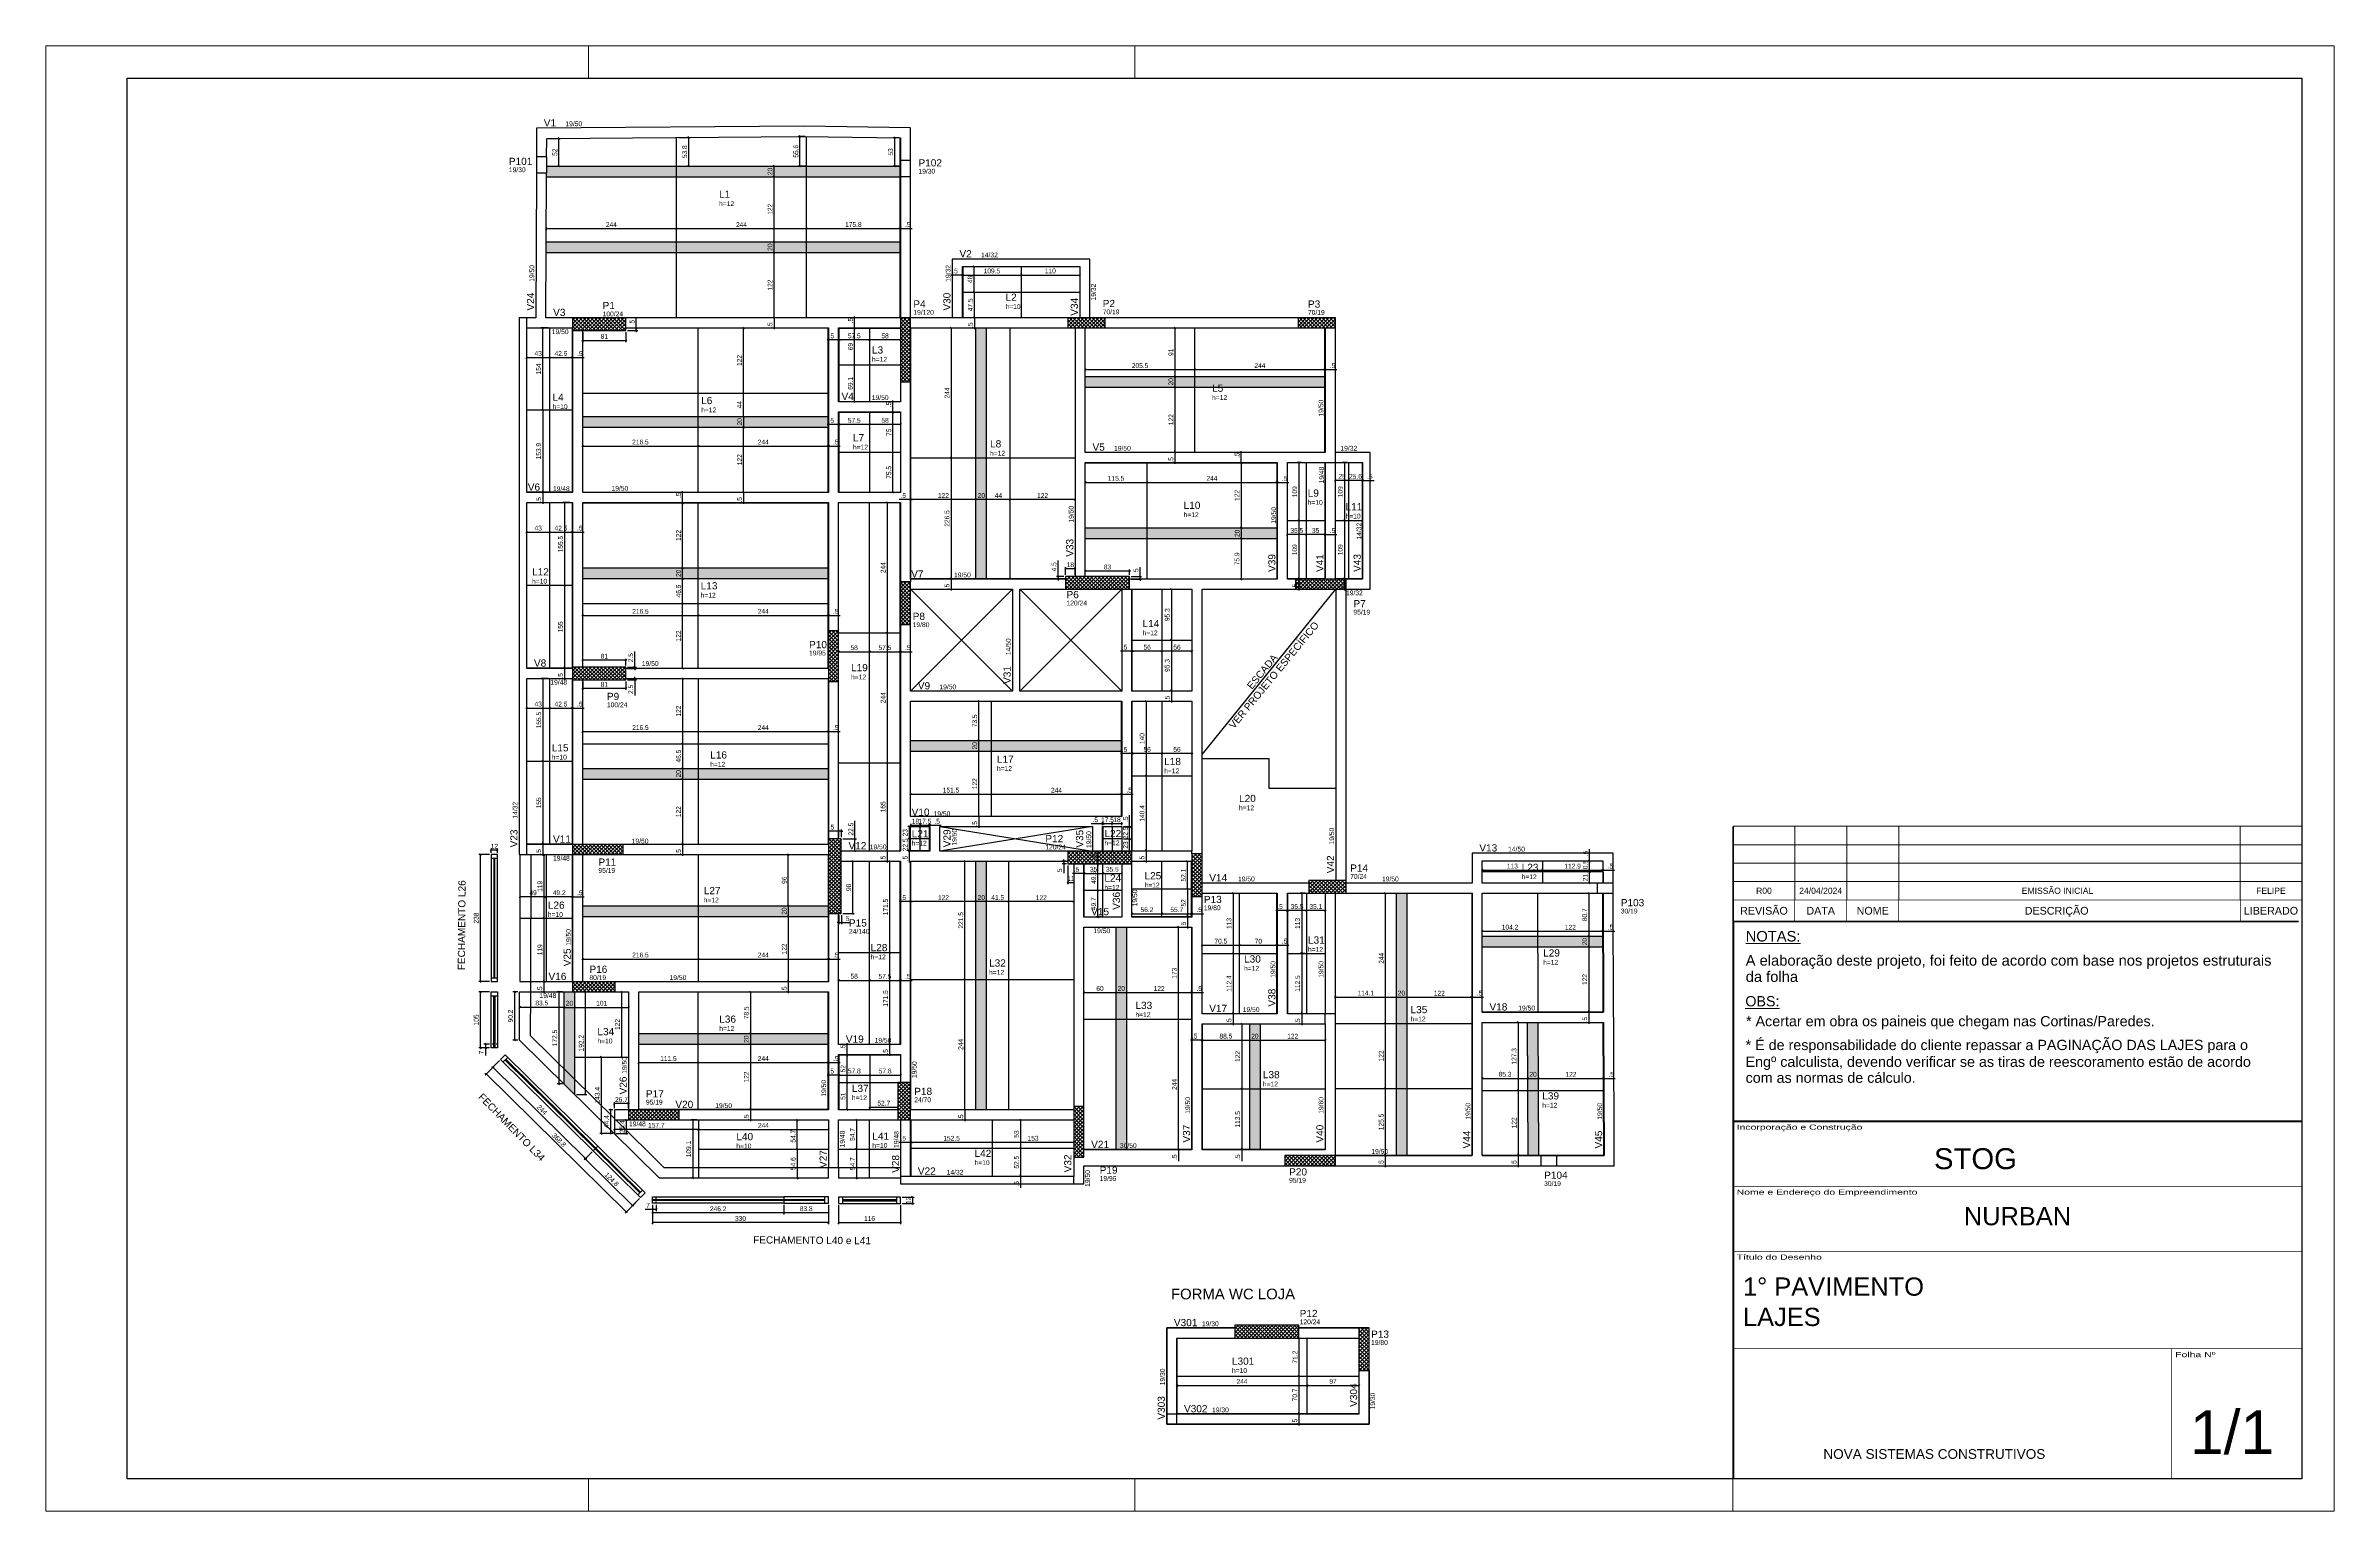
# Model space of a CAD drawing. Header units: millimetres. Extents: x 2797 to 7088, y 174 to 2922.
import ezdxf
from ezdxf.enums import TextEntityAlignment as Align

# ---------------------------------------------------------------- set-up
doc = ezdxf.new("R2010")
doc.units = ezdxf.units.MM
doc.linetypes.add('DASHED', pattern=[0.75, 0.5, -0.25])
for name, color, linetype in [('10', 252, 'Continuous'), ('23', 100, 'Continuous'), ('3', 3, 'Continuous'), ('32', 250, 'Continuous'), ('38', 7, 'Continuous'), ('8', 8, 'Continuous'), ('ES-VIGA', 3, 'Continuous'), ('L-D', 2, 'Continuous'), ('L-N', 4, 'Continuous'), ('P-D', 2, 'Continuous'), ('Painéis', 200, 'Continuous'), ('PIL-N', 4, 'Continuous'), ('Pilares', 5, 'Continuous'), ('SARR_2.2x7', 40, 'Continuous'), ('SARR_EDITAR', 141, 'Continuous'), ('VIG-D', 2, 'Continuous'), ('VIG-N', 4, 'Continuous')]:
    doc.layers.add(name, color=color, linetype=linetype)
for name, color, linetype, lineweight in [('CARIMBO', 255, 'Continuous', 9), ('FOLHA', 255, 'Continuous', 5), ('Folhas', 255, 'Continuous', 9), ('Hachura', 251, 'Continuous', 9)]:
    doc.layers.add(name, color=color, linetype=linetype, lineweight=lineweight)
doc.styles.add('ARIAL', font='arial.ttf')
doc.styles.add('COTA TECNICA-50', font='techl___.ttf', dxfattribs={"height": 9})
doc.styles.add('Tecnologia', font='')
doc.styles.add('TQS_ARIAL', font='arial.ttf')
doc.styles.add('VERDANA', font='verdana.ttf', dxfattribs={"oblique": 15})
doc.styles.get('Tecnologia').set_extended_font_data('Forgotten Futurist')
doc.dimstyles.new('COTA PAINEL-50', dxfattribs={"dimtxt": 9, "dimasz": 3, "dimexe": 3, "dimexo": 3, "dimgap": 3, "dimtad": 1, "dimdec": 1, "dimzin": 12, "dimdsep": 46, "dimtxsty": 'COTA TECNICA-50', "dimblk1": 'OBLIQUE', "dimblk2": 'OBLIQUE', "dimsah": 1, "dimcen": 0.9, "dimclrd": 4, "dimclre": 4, "dimclrt": 240, "dimadec": 1, "dimazin": 3, "dimtfac": 1, "dimtdec": 1, "dimtmove": 0, "dimatfit": 3, "dimfxl": 1, "dimtolj": 1, "dimtzin": 12, "dimarcsym": 0})

# ---------------------------------------------------------------- blocks, each defined once
blk = doc.blocks.new('Carimbo Laje')
at = {"layer": 'CARIMBO', "color": 30}
for points, const_width in [([(124981.9, 144853.7), (123684.7, 144853.7), (123684.7, 144038.4)], 4.45), ([(123684.7, 144705.5), (124981.9, 144705.5)], 1.48), ([(123684.7, 144557.3), (124981.9, 144557.3)], 1.48), ([(123684.7, 144334.9), (124981.9, 144334.9)], 1.48), ([(124685.4, 144038.4), (124685.4, 144334.9)], 1.48), ([(123684.7, 144038.4), (124981.9, 144038.4)], 1.48)]:
    blk.add_lwpolyline(points, dxfattribs=dict(at, const_width=const_width))
at = {"color": 0, "linetype": 'Continuous', "ltscale": 5, "style": 'ARIAL'}
blk.add_text('NOVA SISTEMAS CONSTRUTIVOS', height=22.118, dxfattribs=at).set_placement((123890.4, 144083.7))
at = {"color": 7, "style": 'ARIAL'}
blk.add_attdef('INCORPORAÇÃO_E_CONTRUÇÃO', text='', height=45.7, dxfattribs=at).set_placement((124364.7, 144777.9), align=Align.MIDDLE_CENTER)
blk.add_attdef('NOME_DA_OBRA', text='', height=41.5, dxfattribs=at).set_placement((124333.3, 144616.6), align=Align.CENTER)
for tag, p in [('PAVIMENTO', (123706.9, 144455.9)), ('TIPO_DE_PROJETO', (123706.9, 144386.8))]:
    blk.add_attdef(tag, p, '', height=41.5, dxfattribs=at)
at = {"color": 7, "style": 'ARIAL', "oblique": 10}
blk.add_attdef('FOLHA_Nº', text='', height=111.2, dxfattribs=at).set_placement((124832.8, 144149.1), align=Align.CENTER)
at = {"layer": 'CARIMBO', "color": 7, "style": 'VERDANA'}
blk.add_attdef('ENDEREÇO', text='', height=14.8, dxfattribs=at).set_placement((124333.3, 144572.1), align=Align.CENTER)
at = {"layer": 'Folhas', "style": 'Tecnologia', "width": 1.5}
for s, p in [('Incorporação e Construção', (123692.5, 144846.3)), ('Nome e Endereço do Empreendimento', (123692.5, 144698.1)), ('Título do Desenho', (123692.5, 144549.8)), ('Folha Nº', (124693.1, 144327.5))]:
    blk.add_text(s, height=11.86, dxfattribs=at).set_placement(p, align=Align.TOP_LEFT)
blk = doc.blocks.new('Revisão Carimbo')
at = {"color": 30}
for p, q in [((0, 155), (925, 155)), ((100, 35), (100, 155)), ((184.66, 35), (184.66, 155)), ((269.32, 35), (269.32, 155)), ((825, 35), (825, 155)), ((0, 125), (925, 125)), ((0, 95), (925, 95)), ((0, 65), (925, 65))]:
    blk.add_line(p, q, dxfattribs=at)
for points, const_width in [([(0, 0), (0, 155)], 3), ([(0, 0), (920, 0)], 3), ([(0, 35), (925, 35)], 1), ([(100, 35), (100, 0)], 1), ([(184.66, 35), (184.66, 0)], 1), ([(269.32, 35), (269.32, 0)], 1), ([(825, 35), (825, 0)], 1)]:
    blk.add_lwpolyline(points, dxfattribs=dict(at, const_width=const_width))
at = {"color": 7, "style": 'ARIAL'}
for s, p in [('REVISÃO', (50, 17.5)), ('DATA', (142.33, 17.5)), ('NOME', (226.99, 17.5)), ('DESCRIÇÃO', (526.27, 17.5)), ('LIBERADO', (875, 17.5))]:
    blk.add_text(s, height=12.5, dxfattribs=at).set_placement(p, align=Align.MIDDLE_CENTER)
at = {"layer": 'CARIMBO', "color": 7, "style": 'ARIAL'}
for tag, p in [('REVISÃO_03', (50, 140)), ('REVISÃO_02', (50, 110)), ('DATA', (142.33, 140)), ('DATA', (142.33, 110)), ('NOME', (226.99, 140)), ('NOME', (226.99, 110)), ('LIBERADO', (875, 140)), ('LIBERADO', (875, 110)), ('REVISÃO_01', (50, 80)), ('DATA', (142.33, 80)), ('NOME', (226.99, 80)), ('LIBERADO', (875, 80)), ('REVISÃO_00', (50, 50)), ('DATA', (142.33, 50)), ('NOME', (226.99, 50)), ('LIBERADO', (875, 50))]:
    blk.add_attdef(tag, text='', height=10, dxfattribs=at).set_placement(p, align=Align.MIDDLE_CENTER)
for p in [(279.32, 140), (279.32, 110), (279.32, 80), (279.32, 50)]:
    blk.add_attdef('DESCRIÇÃO', text='', height=10, dxfattribs=at).set_placement(p, align=Align.MIDDLE_LEFT)
blk = doc.blocks.new('_Oblique')
at = {"color": 0, "linetype": 'ByBlock', "lineweight": -2}
blk.add_line((-0.5, -0.5), (0.5, 0.5), dxfattribs=at)
blk = doc.blocks.new('*D4')
at = {"layer": 'Defpoints', "color": 0, "transparency": 16777216}
for p in [(4154.9, 2534.6), (4162.6, 2534.6), (4154.9, 2412.6)]:
    blk.add_point(p, dxfattribs=at)
at = {"layer": 'Painéis', "color": 4, "lineweight": -2, "transparency": 16777216}
for p, q in [((4157.9, 2534.6), (4165.6, 2534.6)), ((4162.6, 2412.6), (4162.6, 2534.6)), ((4157.9, 2412.6), (4165.6, 2412.6))]:
    blk.add_line(p, q, dxfattribs=at)
at = {"layer": 'Painéis', "color": 4, "lineweight": -2, "transparency": 16777216, "xscale": 3, "yscale": 3, "zscale": 3}
for p, rotation in [((4162.6, 2534.6), 90), ((4162.6, 2412.6), 270)]:
    blk.add_blockref('_Oblique', p, dxfattribs=dict(at, rotation=rotation))
at = {"layer": 'Painéis', "color": 240, "transparency": 16777216, "insert": (4155, 2473.6), "char_height": 9, "attachment_point": 5, "rotation": 90, "style": 'COTA TECNICA-50'}
blk.add_mtext('\\A1;122', dxfattribs=at)
blk = doc.blocks.new('*D5')
at = {"layer": 'Defpoints', "color": 0, "transparency": 16777216}
for p in [(4154.9, 2554.6), (4154.9, 2534.6), (4162.6, 2554.6)]:
    blk.add_point(p, dxfattribs=at)
at = {"layer": 'Painéis', "color": 4, "lineweight": -2, "transparency": 16777216}
for p, q in [((4157.9, 2554.6), (4165.6, 2554.6)), ((4157.9, 2534.6), (4165.6, 2534.6)), ((4162.6, 2534.6), (4162.6, 2554.6))]:
    blk.add_line(p, q, dxfattribs=at)
at = {"layer": 'Painéis', "color": 4, "lineweight": -2, "transparency": 16777216, "xscale": 3, "yscale": 3, "zscale": 3}
for p, rotation in [((4162.6, 2554.6), 90), ((4162.6, 2534.6), 270)]:
    blk.add_blockref('_Oblique', p, dxfattribs=dict(at, rotation=rotation))
at = {"layer": 'Painéis', "color": 240, "transparency": 16777216, "insert": (4155, 2544.6), "char_height": 9, "attachment_point": 5, "rotation": 90, "style": 'COTA TECNICA-50'}
blk.add_mtext('\\A1;20', dxfattribs=at)
blk = doc.blocks.new('*D6')
at = {"layer": 'Defpoints', "color": 0, "transparency": 16777216}
for p in [(4154.9, 2676.6), (4162.6, 2676.6), (4154.9, 2554.6)]:
    blk.add_point(p, dxfattribs=at)
at = {"layer": 'Painéis', "color": 4, "lineweight": -2, "transparency": 16777216}
for p, q in [((4157.9, 2676.6), (4165.6, 2676.6)), ((4162.6, 2554.6), (4162.6, 2676.6)), ((4157.9, 2554.6), (4165.6, 2554.6))]:
    blk.add_line(p, q, dxfattribs=at)
at = {"layer": 'Painéis', "color": 4, "lineweight": -2, "transparency": 16777216, "xscale": 3, "yscale": 3, "zscale": 3}
for p, rotation in [((4162.6, 2676.6), 90), ((4162.6, 2554.6), 270)]:
    blk.add_blockref('_Oblique', p, dxfattribs=dict(at, rotation=rotation))
at = {"layer": 'Painéis', "color": 240, "transparency": 16777216, "insert": (4155, 2615.6), "char_height": 9, "attachment_point": 5, "rotation": 90, "style": 'COTA TECNICA-50'}
blk.add_mtext('\\A1;122', dxfattribs=at)
blk = doc.blocks.new('*D7')
at = {"layer": 'Defpoints', "color": 0, "transparency": 16777216}
for p in [(4154.9, 2696.6), (4154.9, 2676.6), (4162.6, 2696.6)]:
    blk.add_point(p, dxfattribs=at)
at = {"layer": 'Painéis', "color": 4, "lineweight": -2, "transparency": 16777216}
for p, q in [((4157.9, 2696.6), (4165.6, 2696.6)), ((4157.9, 2676.6), (4165.6, 2676.6)), ((4162.6, 2676.6), (4162.6, 2696.6))]:
    blk.add_line(p, q, dxfattribs=at)
at = {"layer": 'Painéis', "color": 4, "lineweight": -2, "transparency": 16777216, "xscale": 3, "yscale": 3, "zscale": 3}
for p, rotation in [((4162.6, 2696.6), 90), ((4162.6, 2676.6), 270)]:
    blk.add_blockref('_Oblique', p, dxfattribs=dict(at, rotation=rotation))
at = {"layer": 'Painéis', "color": 240, "transparency": 16777216, "insert": (4155, 2686.6), "char_height": 9, "attachment_point": 5, "rotation": 90, "style": 'COTA TECNICA-50'}
blk.add_mtext('\\A1;20', dxfattribs=at)
blk = doc.blocks.new('*D213')
at = {"layer": 'Defpoints', "color": 0, "transparency": 16777216}
for p in [(3736.1, 2748.6), (3759.1, 2748.6), (3736.1, 2696.6)]:
    blk.add_point(p, dxfattribs=at)
at = {"layer": 'Painéis', "color": 4, "lineweight": -2, "transparency": 16777216}
for p, q in [((3739.1, 2748.6), (3762.1, 2748.6)), ((3759.1, 2696.6), (3759.1, 2748.6)), ((3739.1, 2696.6), (3762.1, 2696.6))]:
    blk.add_line(p, q, dxfattribs=at)
at = {"layer": 'Painéis', "color": 4, "lineweight": -2, "transparency": 16777216, "xscale": 3, "yscale": 3, "zscale": 3}
for p, rotation in [((3759.1, 2748.6), 90), ((3759.1, 2696.6), 270)]:
    blk.add_blockref('_Oblique', p, dxfattribs=dict(at, rotation=rotation))
at = {"layer": 'Painéis', "color": 240, "transparency": 16777216, "insert": (3751.5, 2722.6), "char_height": 9, "attachment_point": 5, "rotation": 90, "style": 'COTA TECNICA-50'}
blk.add_mtext('\\A1;52', dxfattribs=at)
blk = doc.blocks.new('*D8')
at = {"layer": 'Defpoints', "color": 0, "transparency": 16777216}
for p in [(3980.7, 2750.4), (4002.5, 2750.4), (3980.4, 2696.6)]:
    blk.add_point(p, dxfattribs=at)
at = {"layer": 'Painéis', "color": 4, "lineweight": -2, "transparency": 16777216}
for p, q in [((3983.7, 2750.4), (4005.5, 2750.4)), ((4002.5, 2696.6), (4002.5, 2750.4)), ((3983.4, 2696.6), (4005.5, 2696.6))]:
    blk.add_line(p, q, dxfattribs=at)
at = {"layer": 'Painéis', "color": 4, "lineweight": -2, "transparency": 16777216, "xscale": 3, "yscale": 3, "zscale": 3}
for p, rotation in [((4002.5, 2750.4), 90), ((4002.5, 2696.6), 270)]:
    blk.add_blockref('_Oblique', p, dxfattribs=dict(at, rotation=rotation))
at = {"layer": 'Painéis', "color": 240, "transparency": 16777216, "insert": (3994.8, 2723.5), "char_height": 9, "attachment_point": 5, "rotation": 90, "style": 'COTA TECNICA-50'}
blk.add_mtext('\\A1;53.8', dxfattribs=at)
blk = doc.blocks.new('*D9')
at = {"layer": 'Defpoints', "color": 0, "transparency": 16777216}
for p in [(4211, 2752.2), (4223.9, 2752.2), (4224.3, 2696.6)]:
    blk.add_point(p, dxfattribs=at)
at = {"layer": 'Painéis', "color": 4, "lineweight": -2, "transparency": 16777216}
for p, q in [((4220.9, 2752.2), (4208, 2752.2)), ((4211, 2696.6), (4211, 2752.2)), ((4221.3, 2696.6), (4208, 2696.6))]:
    blk.add_line(p, q, dxfattribs=at)
at = {"layer": 'Painéis', "color": 4, "lineweight": -2, "transparency": 16777216, "xscale": 3, "yscale": 3, "zscale": 3}
for p, rotation in [((4211, 2752.2), 90), ((4211, 2696.6), 270)]:
    blk.add_blockref('_Oblique', p, dxfattribs=dict(at, rotation=rotation))
at = {"layer": 'Painéis', "color": 240, "transparency": 16777216, "insert": (4203.4, 2724.4), "char_height": 9, "attachment_point": 5, "rotation": 90, "style": 'COTA TECNICA-50'}
blk.add_mtext('\\A1;55.6', dxfattribs=at)
blk = doc.blocks.new('*D10')
at = {"layer": 'Defpoints', "color": 0, "transparency": 16777216}
for p in [(4388.8, 2749.6), (4399.2, 2749.6), (4399.7, 2696.6)]:
    blk.add_point(p, dxfattribs=at)
at = {"layer": 'Painéis', "color": 4, "lineweight": -2, "transparency": 16777216}
for p, q in [((4396.2, 2749.6), (4385.8, 2749.6)), ((4388.8, 2696.6), (4388.8, 2749.6)), ((4396.7, 2696.6), (4385.8, 2696.6))]:
    blk.add_line(p, q, dxfattribs=at)
at = {"layer": 'Painéis', "color": 4, "lineweight": -2, "transparency": 16777216, "xscale": 3, "yscale": 3, "zscale": 3}
for p, rotation in [((4388.8, 2749.6), 90), ((4388.8, 2696.6), 270)]:
    blk.add_blockref('_Oblique', p, dxfattribs=dict(at, rotation=rotation))
at = {"layer": 'Painéis', "color": 240, "transparency": 16777216, "insert": (4381.1, 2723.1), "char_height": 9, "attachment_point": 5, "rotation": 90, "style": 'COTA TECNICA-50'}
blk.add_mtext('\\A1;53', dxfattribs=at)
blk = doc.blocks.new('*D301')
at = {"layer": 'Defpoints', "color": 0, "transparency": 16777216}
for p in [(3741.7, 2393.1), (3728.4, 2239), (3741.4, 2239)]:
    blk.add_point(p, dxfattribs=at)
at = {"layer": 'Painéis', "color": 4, "lineweight": -2, "transparency": 16777216}
for p, q in [((3738.7, 2393.1), (3725.4, 2393.1)), ((3728.4, 2393.1), (3728.4, 2239)), ((3738.4, 2239), (3725.4, 2239))]:
    blk.add_line(p, q, dxfattribs=at)
at = {"layer": 'Painéis', "color": 4, "lineweight": -2, "transparency": 16777216, "xscale": 3, "yscale": 3, "zscale": 3}
for p, rotation in [((3728.4, 2393.1), 90), ((3728.4, 2239), 270)]:
    blk.add_blockref('_Oblique', p, dxfattribs=dict(at, rotation=rotation))
at = {"layer": 'Painéis', "color": 240, "transparency": 16777216, "insert": (3720.8, 2316.1), "char_height": 9, "attachment_point": 5, "rotation": 90, "style": 'COTA TECNICA-50'}
blk.add_mtext('\\A1;154', dxfattribs=at)
blk = doc.blocks.new('*D302')
at = {"layer": 'Defpoints', "color": 0, "transparency": 16777216}
for p in [(3741.7, 2239), (3728.7, 2085.1), (3741.7, 2085.1)]:
    blk.add_point(p, dxfattribs=at)
at = {"layer": 'Painéis', "color": 4, "lineweight": -2, "transparency": 16777216}
for p, q in [((3738.7, 2239), (3725.7, 2239)), ((3728.7, 2239), (3728.7, 2085.1)), ((3738.7, 2085.1), (3725.7, 2085.1))]:
    blk.add_line(p, q, dxfattribs=at)
at = {"layer": 'Painéis', "color": 4, "lineweight": -2, "transparency": 16777216, "xscale": 3, "yscale": 3, "zscale": 3}
for p, rotation in [((3728.7, 2239), 90), ((3728.7, 2085.1), 270)]:
    blk.add_blockref('_Oblique', p, dxfattribs=dict(at, rotation=rotation))
at = {"layer": 'Painéis', "color": 240, "transparency": 16777216, "insert": (3720.9, 2162.1), "char_height": 9, "attachment_point": 5, "rotation": 90, "style": 'COTA TECNICA-50'}
blk.add_mtext('\\A1;153.9', dxfattribs=at)
blk = doc.blocks.new('*D303')
at = {"layer": 'Defpoints', "color": 0, "transparency": 16777216}
for p in [(3698.7, 2337.6), (3741.7, 2337.6), (3741.7, 2337.6)]:
    blk.add_point(p, dxfattribs=at)
at = {"layer": 'Painéis', "color": 4, "lineweight": -2, "transparency": 16777216}
for p, q in [((3698.7, 2337.6), (3741.7, 2337.6)), ((3741.7, 2334.6), (3741.7, 2334.6))]:
    blk.add_line(p, q, dxfattribs=at)
at = {"layer": 'Painéis', "color": 4, "lineweight": -2, "transparency": 16777216, "xscale": 3, "yscale": 3, "zscale": 3, "rotation": 180}
blk.add_blockref('_Oblique', (3698.7, 2337.6), dxfattribs=at)
at = {"layer": 'Painéis', "color": 4, "lineweight": -2, "transparency": 16777216, "xscale": 3, "yscale": 3, "zscale": 3}
blk.add_blockref('_Oblique', (3741.7, 2337.6), dxfattribs=at)
at = {"layer": 'Painéis', "color": 240, "transparency": 16777216, "insert": (3720.2, 2345.3), "char_height": 9, "attachment_point": 5, "style": 'COTA TECNICA-50'}
blk.add_mtext('\\A1;43', dxfattribs=at)
blk = doc.blocks.new('*D160')
at = {"layer": 'Defpoints', "color": 0, "transparency": 16777216}
for p in [(3741.7, 2337.6), (3784.2, 2337.6), (3784.2, 2337.6)]:
    blk.add_point(p, dxfattribs=at)
at = {"layer": 'Painéis', "color": 4, "lineweight": -2, "transparency": 16777216}
blk.add_line((3741.7, 2337.6), (3784.2, 2337.6), dxfattribs=at)
at = {"layer": 'Painéis', "color": 4, "lineweight": -2, "transparency": 16777216, "xscale": 3, "yscale": 3, "zscale": 3, "rotation": 180}
blk.add_blockref('_Oblique', (3741.7, 2337.6), dxfattribs=at)
at = {"layer": 'Painéis', "color": 4, "lineweight": -2, "transparency": 16777216, "xscale": 3, "yscale": 3, "zscale": 3}
blk.add_blockref('_Oblique', (3784.2, 2337.6), dxfattribs=at)
at = {"layer": 'Painéis', "color": 240, "transparency": 16777216, "insert": (3762.9, 2345.2), "char_height": 9, "attachment_point": 5, "style": 'COTA TECNICA-50'}
blk.add_mtext('\\A1;42.5', dxfattribs=at)
blk = doc.blocks.new('*D161')
at = {"layer": 'Defpoints', "color": 0, "transparency": 16777216}
for p in [(3803.7, 2388.1), (3884.7, 2388.1), (3884.7, 2369.5)]:
    blk.add_point(p, dxfattribs=at)
at = {"layer": 'Painéis', "color": 4, "lineweight": -2, "transparency": 16777216}
for p, q in [((3803.7, 2385.1), (3803.7, 2366.5)), ((3803.7, 2369.5), (3884.7, 2369.5)), ((3884.7, 2385.1), (3884.7, 2366.5))]:
    blk.add_line(p, q, dxfattribs=at)
at = {"layer": 'Painéis', "color": 4, "lineweight": -2, "transparency": 16777216, "xscale": 3, "yscale": 3, "zscale": 3, "rotation": 180}
blk.add_blockref('_Oblique', (3803.7, 2369.5), dxfattribs=at)
at = {"layer": 'Painéis', "color": 4, "lineweight": -2, "transparency": 16777216, "xscale": 3, "yscale": 3, "zscale": 3}
blk.add_blockref('_Oblique', (3884.7, 2369.5), dxfattribs=at)
at = {"layer": 'Painéis', "color": 240, "transparency": 16777216, "insert": (3844.2, 2377.1), "char_height": 9, "attachment_point": 5, "style": 'COTA TECNICA-50'}
blk.add_mtext('\\A1;81', dxfattribs=at)
blk = doc.blocks.new('*D162')
at = {"layer": 'Defpoints', "color": 0, "transparency": 16777216}
for p in [(3884.7, 2393.1), (3884.7, 2388.1), (3904, 2393.1)]:
    blk.add_point(p, dxfattribs=at)
at = {"layer": 'Painéis', "color": 4, "lineweight": -2, "transparency": 16777216}
for p, q in [((3904, 2393.1), (3904, 2410.6)), ((3887.7, 2393.1), (3907, 2393.1)), ((3887.7, 2388.1), (3907, 2388.1)), ((3904, 2388.1), (3904, 2393.1)), ((3904, 2388.1), (3904, 2385.1))]:
    blk.add_line(p, q, dxfattribs=at)
at = {"layer": 'Painéis', "color": 4, "lineweight": -2, "transparency": 16777216, "xscale": 3, "yscale": 3, "zscale": 3}
for p, rotation in [((3904, 2393.1), 270), ((3904, 2388.1), 90)]:
    blk.add_blockref('_Oblique', p, dxfattribs=dict(at, rotation=rotation))
at = {"layer": 'Painéis', "color": 240, "transparency": 16777216, "insert": (3896.4, 2404.8), "char_height": 9, "attachment_point": 5, "rotation": 90, "style": 'COTA TECNICA-50'}
blk.add_mtext('\\A1;5', dxfattribs=at)
blk = doc.blocks.new('*D163')
at = {"layer": 'Defpoints', "color": 0, "transparency": 16777216}
for p in [(4105.3, 2207.1), (4105.3, 2207.1), (4105.3, 2085.1)]:
    blk.add_point(p, dxfattribs=at)
at = {"layer": 'Painéis', "color": 4, "lineweight": -2, "transparency": 16777216}
blk.add_line((4105.3, 2085.1), (4105.3, 2207.1), dxfattribs=at)
at = {"layer": 'Painéis', "color": 4, "lineweight": -2, "transparency": 16777216, "xscale": 3, "yscale": 3, "zscale": 3}
for p, rotation in [((4105.3, 2207.1), 90), ((4105.3, 2085.1), 270)]:
    blk.add_blockref('_Oblique', p, dxfattribs=dict(at, rotation=rotation))
at = {"layer": 'Painéis', "color": 240, "transparency": 16777216, "insert": (4097.8, 2146.1), "char_height": 9, "attachment_point": 5, "rotation": 90, "style": 'COTA TECNICA-50'}
blk.add_mtext('\\A1;122', dxfattribs=at)
blk = doc.blocks.new('*D164')
at = {"layer": 'Defpoints', "color": 0, "transparency": 16777216}
for p in [(4105.3, 2207.1), (4105.5, 2227.1), (4105.5, 2227.1)]:
    blk.add_point(p, dxfattribs=at)
at = {"layer": 'Painéis', "color": 4, "lineweight": -2, "transparency": 16777216}
for p, q in [((4105.5, 2207.1), (4105.5, 2227.1)), ((4108.3, 2207.1), (4108.5, 2207.1))]:
    blk.add_line(p, q, dxfattribs=at)
at = {"layer": 'Painéis', "color": 4, "lineweight": -2, "transparency": 16777216, "xscale": 3, "yscale": 3, "zscale": 3}
for p, rotation in [((4105.5, 2227.1), 90), ((4105.5, 2207.1), 270)]:
    blk.add_blockref('_Oblique', p, dxfattribs=dict(at, rotation=rotation))
at = {"layer": 'Painéis', "color": 240, "transparency": 16777216, "insert": (4097.9, 2217.1), "char_height": 9, "attachment_point": 5, "rotation": 90, "style": 'COTA TECNICA-50'}
blk.add_mtext('\\A1;20', dxfattribs=at)
blk = doc.blocks.new('*D165')
at = {"layer": 'Defpoints', "color": 0, "transparency": 16777216}
for p in [(4105.3, 2271.1), (4105.3, 2271.1), (4105.3, 2227.1)]:
    blk.add_point(p, dxfattribs=at)
at = {"layer": 'Painéis', "color": 4, "lineweight": -2, "transparency": 16777216}
blk.add_line((4105.3, 2227.1), (4105.3, 2271.1), dxfattribs=at)
at = {"layer": 'Painéis', "color": 4, "lineweight": -2, "transparency": 16777216, "xscale": 3, "yscale": 3, "zscale": 3}
for p, rotation in [((4105.3, 2271.1), 90), ((4105.3, 2227.1), 270)]:
    blk.add_blockref('_Oblique', p, dxfattribs=dict(at, rotation=rotation))
at = {"layer": 'Painéis', "color": 240, "transparency": 16777216, "insert": (4097.8, 2249.1), "char_height": 9, "attachment_point": 5, "rotation": 90, "style": 'COTA TECNICA-50'}
blk.add_mtext('\\A1;44', dxfattribs=at)
blk = doc.blocks.new('*D166')
at = {"layer": 'Defpoints', "color": 0, "transparency": 16777216}
for p in [(4105.3, 2393.1), (4105.3, 2393.1), (4105.3, 2271.1)]:
    blk.add_point(p, dxfattribs=at)
at = {"layer": 'Painéis', "color": 4, "lineweight": -2, "transparency": 16777216}
blk.add_line((4105.3, 2271.1), (4105.3, 2393.1), dxfattribs=at)
at = {"layer": 'Painéis', "color": 4, "lineweight": -2, "transparency": 16777216, "xscale": 3, "yscale": 3, "zscale": 3}
for p, rotation in [((4105.3, 2393.1), 90), ((4105.3, 2271.1), 270)]:
    blk.add_blockref('_Oblique', p, dxfattribs=dict(at, rotation=rotation))
at = {"layer": 'Painéis', "color": 240, "transparency": 16777216, "insert": (4097.8, 2332.1), "char_height": 9, "attachment_point": 5, "rotation": 90, "style": 'COTA TECNICA-50'}
blk.add_mtext('\\A1;122', dxfattribs=at)
blk = doc.blocks.new('*D167')
at = {"layer": 'Defpoints', "color": 0, "transparency": 16777216}
for p in [(3728.7, 2084.6), (3741.7, 2085.1), (3741.7, 2084.6)]:
    blk.add_point(p, dxfattribs=at)
at = {"layer": 'Painéis', "color": 4, "lineweight": -2, "transparency": 16777216}
for p, q in [((3738.7, 2085.1), (3725.7, 2085.1)), ((3738.7, 2084.6), (3725.7, 2084.6)), ((3728.7, 2085.1), (3728.7, 2088.1)), ((3728.7, 2085.1), (3728.7, 2084.6)), ((3728.7, 2084.6), (3728.7, 2063))]:
    blk.add_line(p, q, dxfattribs=at)
at = {"layer": 'Painéis', "color": 4, "lineweight": -2, "transparency": 16777216, "xscale": 3, "yscale": 3, "zscale": 3}
for p, rotation in [((3728.7, 2085.1), 270), ((3728.7, 2084.6), 90)]:
    blk.add_blockref('_Oblique', p, dxfattribs=dict(at, rotation=rotation))
at = {"layer": 'Painéis', "color": 240, "transparency": 16777216, "insert": (3721.1, 2070.8), "char_height": 9, "attachment_point": 5, "rotation": 90, "style": 'COTA TECNICA-50'}
blk.add_mtext('\\A1;.5', dxfattribs=at)
blk = doc.blocks.new('*D168')
at = {"layer": 'Defpoints', "color": 0, "transparency": 16777216}
for p in [(3784.2, 2337.6), (3784.7, 2337.6), (3784.7, 2337.6)]:
    blk.add_point(p, dxfattribs=at)
at = {"layer": 'Painéis', "color": 4, "lineweight": -2, "transparency": 16777216}
for p, q in [((3784.2, 2337.6), (3781.2, 2337.6)), ((3784.2, 2337.6), (3784.7, 2337.6)), ((3784.7, 2337.6), (3806.2, 2337.6))]:
    blk.add_line(p, q, dxfattribs=at)
at = {"layer": 'Painéis', "color": 4, "lineweight": -2, "transparency": 16777216, "xscale": 3, "yscale": 3, "zscale": 3}
blk.add_blockref('_Oblique', (3784.2, 2337.6), dxfattribs=at)
at = {"layer": 'Painéis', "color": 4, "lineweight": -2, "transparency": 16777216, "xscale": 3, "yscale": 3, "zscale": 3, "rotation": 180}
blk.add_blockref('_Oblique', (3784.7, 2337.6), dxfattribs=at)
at = {"layer": 'Painéis', "color": 240, "transparency": 16777216, "insert": (3798.4, 2345.2), "char_height": 9, "attachment_point": 5, "style": 'COTA TECNICA-50'}
blk.add_mtext('\\A1;.5', dxfattribs=at)
blk = doc.blocks.new('*D169')
at = {"layer": 'Defpoints', "color": 0, "transparency": 16777216}
for p in [(4105.3, 2085.1), (4105.3, 2084.6), (4105.3, 2084.6)]:
    blk.add_point(p, dxfattribs=at)
at = {"layer": 'Painéis', "color": 4, "lineweight": -2, "transparency": 16777216}
for p, q in [((4105.3, 2085.1), (4105.3, 2088.1)), ((4105.3, 2085.1), (4105.3, 2084.6)), ((4105.3, 2084.6), (4105.3, 2063))]:
    blk.add_line(p, q, dxfattribs=at)
at = {"layer": 'Painéis', "color": 4, "lineweight": -2, "transparency": 16777216, "xscale": 3, "yscale": 3, "zscale": 3}
for p, rotation in [((4105.3, 2085.1), 270), ((4105.3, 2084.6), 90)]:
    blk.add_blockref('_Oblique', p, dxfattribs=dict(at, rotation=rotation))
at = {"layer": 'Painéis', "color": 240, "transparency": 16777216, "insert": (4097.7, 2070.8), "char_height": 9, "attachment_point": 5, "rotation": 90, "style": 'COTA TECNICA-50'}
blk.add_mtext('\\A1;.5', dxfattribs=at)
blk = doc.blocks.new('*D304')
at = {"layer": 'Defpoints', "color": 0, "transparency": 16777216}
for p in [(3803.7, 2171.5), (4020.2, 2171.5), (4020.2, 2171.5)]:
    blk.add_point(p, dxfattribs=at)
at = {"layer": 'Painéis', "color": 4, "lineweight": -2, "transparency": 16777216}
blk.add_line((3803.7, 2171.5), (4020.2, 2171.5), dxfattribs=at)
at = {"layer": 'Painéis', "color": 4, "lineweight": -2, "transparency": 16777216, "xscale": 3, "yscale": 3, "zscale": 3, "rotation": 180}
blk.add_blockref('_Oblique', (3803.7, 2171.5), dxfattribs=at)
at = {"layer": 'Painéis', "color": 4, "lineweight": -2, "transparency": 16777216, "xscale": 3, "yscale": 3, "zscale": 3}
blk.add_blockref('_Oblique', (4020.2, 2171.5), dxfattribs=at)
at = {"layer": 'Painéis', "color": 240, "transparency": 16777216, "insert": (3911.9, 2179.1), "char_height": 9, "attachment_point": 5, "style": 'COTA TECNICA-50'}
blk.add_mtext('\\A1;216.5', dxfattribs=at)
blk = doc.blocks.new('*D305')
at = {"layer": 'Defpoints', "color": 0, "transparency": 16777216}
for p in [(4020.2, 2171.5), (4264.2, 2171.5), (4264.2, 2171.5)]:
    blk.add_point(p, dxfattribs=at)
at = {"layer": 'Painéis', "color": 4, "lineweight": -2, "transparency": 16777216}
blk.add_line((4020.2, 2171.5), (4264.2, 2171.5), dxfattribs=at)
at = {"layer": 'Painéis', "color": 4, "lineweight": -2, "transparency": 16777216, "xscale": 3, "yscale": 3, "zscale": 3, "rotation": 180}
blk.add_blockref('_Oblique', (4020.2, 2171.5), dxfattribs=at)
at = {"layer": 'Painéis', "color": 4, "lineweight": -2, "transparency": 16777216, "xscale": 3, "yscale": 3, "zscale": 3}
blk.add_blockref('_Oblique', (4264.2, 2171.5), dxfattribs=at)
at = {"layer": 'Painéis', "color": 240, "transparency": 16777216, "insert": (4142.2, 2179.1), "char_height": 9, "attachment_point": 5, "style": 'COTA TECNICA-50'}
blk.add_mtext('\\A1;244', dxfattribs=at)
blk = doc.blocks.new('*D170')
at = {"layer": 'Defpoints', "color": 0, "transparency": 16777216}
for p in [(4264.2, 2171.5), (4264.7, 2171.5), (4264.7, 2171.5)]:
    blk.add_point(p, dxfattribs=at)
at = {"layer": 'Painéis', "color": 4, "lineweight": -2, "transparency": 16777216}
for p, q in [((4264.2, 2171.5), (4261.2, 2171.5)), ((4264.2, 2171.5), (4264.7, 2171.5)), ((4264.7, 2171.5), (4286.2, 2171.5))]:
    blk.add_line(p, q, dxfattribs=at)
at = {"layer": 'Painéis', "color": 4, "lineweight": -2, "transparency": 16777216, "xscale": 3, "yscale": 3, "zscale": 3}
blk.add_blockref('_Oblique', (4264.2, 2171.5), dxfattribs=at)
at = {"layer": 'Painéis', "color": 4, "lineweight": -2, "transparency": 16777216, "xscale": 3, "yscale": 3, "zscale": 3, "rotation": 180}
blk.add_blockref('_Oblique', (4264.7, 2171.5), dxfattribs=at)
at = {"layer": 'Painéis', "color": 240, "transparency": 16777216, "insert": (4278.4, 2179.1), "char_height": 9, "attachment_point": 5, "style": 'COTA TECNICA-50'}
blk.add_mtext('\\A1;.5', dxfattribs=at)
blk = doc.blocks.new('*D171')
at = {"layer": 'Defpoints', "color": 0, "transparency": 16777216}
for p in [(4313.4, 2323.6), (4313.4, 2323.6), (4313.4, 2254.6)]:
    blk.add_point(p, dxfattribs=at)
at = {"layer": 'Painéis', "color": 4, "lineweight": -2, "transparency": 16777216}
blk.add_line((4313.4, 2254.6), (4313.4, 2323.6), dxfattribs=at)
at = {"layer": 'Painéis', "color": 4, "lineweight": -2, "transparency": 16777216, "xscale": 3, "yscale": 3, "zscale": 3}
for p, rotation in [((4313.4, 2323.6), 90), ((4313.4, 2254.6), 270)]:
    blk.add_blockref('_Oblique', p, dxfattribs=dict(at, rotation=rotation))
at = {"layer": 'Painéis', "color": 240, "transparency": 16777216, "insert": (4305.8, 2289.1), "char_height": 9, "attachment_point": 5, "rotation": 90, "style": 'COTA TECNICA-50'}
blk.add_mtext('\\A1;69.1', dxfattribs=at)
blk = doc.blocks.new('*D306')
at = {"layer": 'Defpoints', "color": 0, "transparency": 16777216}
for p in [(4313.4, 2392.6), (4313.4, 2392.6), (4313.4, 2323.6)]:
    blk.add_point(p, dxfattribs=at)
at = {"layer": 'Painéis', "color": 4, "lineweight": -2, "transparency": 16777216}
blk.add_line((4313.4, 2323.6), (4313.4, 2392.6), dxfattribs=at)
at = {"layer": 'Painéis', "color": 4, "lineweight": -2, "transparency": 16777216, "xscale": 3, "yscale": 3, "zscale": 3}
for p, rotation in [((4313.4, 2392.6), 90), ((4313.4, 2323.6), 270)]:
    blk.add_blockref('_Oblique', p, dxfattribs=dict(at, rotation=rotation))
at = {"layer": 'Painéis', "color": 240, "transparency": 16777216, "insert": (4305.8, 2358.1), "char_height": 9, "attachment_point": 5, "rotation": 90, "style": 'COTA TECNICA-50'}
blk.add_mtext('\\A1;69', dxfattribs=at)
blk = doc.blocks.new('*D172')
at = {"layer": 'Defpoints', "color": 0, "transparency": 16777216}
for p in [(4313.4, 2393.1), (4313.4, 2393.1), (4313.4, 2392.6)]:
    blk.add_point(p, dxfattribs=at)
at = {"layer": 'Painéis', "color": 4, "lineweight": -2, "transparency": 16777216}
for p, q in [((4313.4, 2393.1), (4313.4, 2414.7)), ((4313.4, 2392.6), (4313.4, 2393.1)), ((4313.4, 2392.6), (4313.4, 2389.6))]:
    blk.add_line(p, q, dxfattribs=at)
at = {"layer": 'Painéis', "color": 4, "lineweight": -2, "transparency": 16777216, "xscale": 3, "yscale": 3, "zscale": 3}
for p, rotation in [((4313.4, 2393.1), 270), ((4313.4, 2392.6), 90)]:
    blk.add_blockref('_Oblique', p, dxfattribs=dict(at, rotation=rotation))
at = {"layer": 'Painéis', "color": 240, "transparency": 16777216, "insert": (4305.8, 2406.9), "char_height": 9, "attachment_point": 5, "rotation": 90, "style": 'COTA TECNICA-50'}
blk.add_mtext('\\A1;.5', dxfattribs=at)
blk = doc.blocks.new('*D173')
at = {"layer": 'Defpoints', "color": 0, "transparency": 16777216}
for p in [(4341.7, 2370.6), (4341.7, 2370.6), (4399.7, 2370.6)]:
    blk.add_point(p, dxfattribs=at)
at = {"layer": 'Painéis', "color": 4, "lineweight": -2, "transparency": 16777216}
blk.add_line((4399.7, 2370.6), (4341.7, 2370.6), dxfattribs=at)
at = {"layer": 'Painéis', "color": 4, "lineweight": -2, "transparency": 16777216, "xscale": 3, "yscale": 3, "zscale": 3, "rotation": 180}
blk.add_blockref('_Oblique', (4341.7, 2370.6), dxfattribs=at)
at = {"layer": 'Painéis', "color": 4, "lineweight": -2, "transparency": 16777216, "xscale": 3, "yscale": 3, "zscale": 3}
blk.add_blockref('_Oblique', (4399.7, 2370.6), dxfattribs=at)
at = {"layer": 'Painéis', "color": 240, "transparency": 16777216, "insert": (4370.7, 2378.2), "char_height": 9, "attachment_point": 5, "style": 'COTA TECNICA-50'}
blk.add_mtext('\\A1;58', dxfattribs=at)
blk = doc.blocks.new('*D174')
at = {"layer": 'Defpoints', "color": 0, "transparency": 16777216}
for p in [(4284.2, 2370.6), (4284.2, 2370.6), (4341.7, 2370.6)]:
    blk.add_point(p, dxfattribs=at)
at = {"layer": 'Painéis', "color": 4, "lineweight": -2, "transparency": 16777216}
blk.add_line((4341.7, 2370.6), (4284.2, 2370.6), dxfattribs=at)
at = {"layer": 'Painéis', "color": 4, "lineweight": -2, "transparency": 16777216, "xscale": 3, "yscale": 3, "zscale": 3, "rotation": 180}
blk.add_blockref('_Oblique', (4284.2, 2370.6), dxfattribs=at)
at = {"layer": 'Painéis', "color": 4, "lineweight": -2, "transparency": 16777216, "xscale": 3, "yscale": 3, "zscale": 3}
blk.add_blockref('_Oblique', (4341.7, 2370.6), dxfattribs=at)
at = {"layer": 'Painéis', "color": 240, "transparency": 16777216, "insert": (4312.9, 2378.2), "char_height": 9, "attachment_point": 5, "style": 'COTA TECNICA-50'}
blk.add_mtext('\\A1;57.5', dxfattribs=at)
blk = doc.blocks.new('*D175')
at = {"layer": 'Defpoints', "color": 0, "transparency": 16777216}
for p in [(4283.7, 2370.6), (4283.7, 2370.6), (4284.2, 2370.6)]:
    blk.add_point(p, dxfattribs=at)
at = {"layer": 'Painéis', "color": 4, "lineweight": -2, "transparency": 16777216}
for p, q in [((4283.7, 2370.6), (4262.1, 2370.6)), ((4284.2, 2370.6), (4283.7, 2370.6)), ((4284.2, 2370.6), (4287.2, 2370.6))]:
    blk.add_line(p, q, dxfattribs=at)
at = {"layer": 'Painéis', "color": 4, "lineweight": -2, "transparency": 16777216, "xscale": 3, "yscale": 3, "zscale": 3}
blk.add_blockref('_Oblique', (4283.7, 2370.6), dxfattribs=at)
at = {"layer": 'Painéis', "color": 4, "lineweight": -2, "transparency": 16777216, "xscale": 3, "yscale": 3, "zscale": 3, "rotation": 180}
blk.add_blockref('_Oblique', (4284.2, 2370.6), dxfattribs=at)
at = {"layer": 'Painéis', "color": 240, "transparency": 16777216, "insert": (4269.9, 2378.2), "char_height": 9, "attachment_point": 5, "style": 'COTA TECNICA-50'}
blk.add_mtext('\\A1;.5', dxfattribs=at)
blk = doc.blocks.new('*D176')
at = {"layer": 'Defpoints', "color": 0, "transparency": 16777216}
for p in [(3735.4, 2580.4), (3979.4, 2579.4), (3979.4, 2579.4)]:
    blk.add_point(p, dxfattribs=at)
at = {"layer": 'Painéis', "color": 4, "lineweight": -2, "transparency": 16777216}
for p, q in [((3735.4, 2579.4), (3979.4, 2579.4)), ((3735.4, 2577.4), (3735.4, 2576.4))]:
    blk.add_line(p, q, dxfattribs=at)
at = {"layer": 'Painéis', "color": 4, "lineweight": -2, "transparency": 16777216, "xscale": 3, "yscale": 3, "zscale": 3, "rotation": 180}
blk.add_blockref('_Oblique', (3735.4, 2579.4), dxfattribs=at)
at = {"layer": 'Painéis', "color": 4, "lineweight": -2, "transparency": 16777216, "xscale": 3, "yscale": 3, "zscale": 3}
blk.add_blockref('_Oblique', (3979.4, 2579.4), dxfattribs=at)
at = {"layer": 'Painéis', "color": 240, "transparency": 16777216, "insert": (3857.4, 2586.9), "char_height": 9, "attachment_point": 5, "style": 'COTA TECNICA-50'}
blk.add_mtext('\\A1;244', dxfattribs=at)
blk = doc.blocks.new('*D177')
at = {"layer": 'Defpoints', "color": 0, "transparency": 16777216}
for p in [(3979.4, 2579.4), (4223.4, 2579.4), (4223.4, 2579.4)]:
    blk.add_point(p, dxfattribs=at)
at = {"layer": 'Painéis', "color": 4, "lineweight": -2, "transparency": 16777216}
blk.add_line((3979.4, 2579.4), (4223.4, 2579.4), dxfattribs=at)
at = {"layer": 'Painéis', "color": 4, "lineweight": -2, "transparency": 16777216, "xscale": 3, "yscale": 3, "zscale": 3, "rotation": 180}
blk.add_blockref('_Oblique', (3979.4, 2579.4), dxfattribs=at)
at = {"layer": 'Painéis', "color": 4, "lineweight": -2, "transparency": 16777216, "xscale": 3, "yscale": 3, "zscale": 3}
blk.add_blockref('_Oblique', (4223.4, 2579.4), dxfattribs=at)
at = {"layer": 'Painéis', "color": 240, "transparency": 16777216, "insert": (4101.4, 2586.9), "char_height": 9, "attachment_point": 5, "style": 'COTA TECNICA-50'}
blk.add_mtext('\\A1;244', dxfattribs=at)
blk = doc.blocks.new('*D178')
at = {"layer": 'Defpoints', "color": 0, "transparency": 16777216}
for p in [(4223.4, 2579.4), (4399.2, 2579.9), (4399.2, 2579.4)]:
    blk.add_point(p, dxfattribs=at)
at = {"layer": 'Painéis', "color": 4, "lineweight": -2, "transparency": 16777216}
for p, q in [((4223.4, 2579.4), (4399.2, 2579.4)), ((4399.2, 2576.9), (4399.2, 2576.4))]:
    blk.add_line(p, q, dxfattribs=at)
at = {"layer": 'Painéis', "color": 4, "lineweight": -2, "transparency": 16777216, "xscale": 3, "yscale": 3, "zscale": 3, "rotation": 180}
blk.add_blockref('_Oblique', (4223.4, 2579.4), dxfattribs=at)
at = {"layer": 'Painéis', "color": 4, "lineweight": -2, "transparency": 16777216, "xscale": 3, "yscale": 3, "zscale": 3}
blk.add_blockref('_Oblique', (4399.2, 2579.4), dxfattribs=at)
at = {"layer": 'Painéis', "color": 240, "transparency": 16777216, "insert": (4311.3, 2587), "char_height": 9, "attachment_point": 5, "style": 'COTA TECNICA-50'}
blk.add_mtext('\\A1;175.8', dxfattribs=at)
blk = doc.blocks.new('*D179')
at = {"layer": 'Defpoints', "color": 0, "transparency": 16777216}
for p in [(4162.6, 2412.6), (4162.6, 2412.1), (4162.6, 2412.1)]:
    blk.add_point(p, dxfattribs=at)
at = {"layer": 'Painéis', "color": 4, "lineweight": -2, "transparency": 16777216}
for p, q in [((4162.6, 2412.6), (4162.6, 2415.6)), ((4162.6, 2412.6), (4162.6, 2412.1)), ((4162.6, 2412.1), (4162.6, 2390.5))]:
    blk.add_line(p, q, dxfattribs=at)
at = {"layer": 'Painéis', "color": 4, "lineweight": -2, "transparency": 16777216, "xscale": 3, "yscale": 3, "zscale": 3}
for p, rotation in [((4162.6, 2412.6), 270), ((4162.6, 2412.1), 90)]:
    blk.add_blockref('_Oblique', p, dxfattribs=dict(at, rotation=rotation))
at = {"layer": 'Painéis', "color": 240, "transparency": 16777216, "insert": (4155, 2398.3), "char_height": 9, "attachment_point": 5, "rotation": 90, "style": 'COTA TECNICA-50'}
blk.add_mtext('\\A1;.5', dxfattribs=at)
blk = doc.blocks.new('*D180')
at = {"layer": 'Defpoints', "color": 0, "transparency": 16777216}
for p in [(4399.2, 2579.4), (4399.7, 2579.4), (4399.7, 2579.4)]:
    blk.add_point(p, dxfattribs=at)
at = {"layer": 'Painéis', "color": 4, "lineweight": -2, "transparency": 16777216}
for p, q in [((4399.2, 2579.4), (4396.2, 2579.4)), ((4399.2, 2579.4), (4399.7, 2579.4)), ((4399.7, 2579.4), (4421.2, 2579.4))]:
    blk.add_line(p, q, dxfattribs=at)
at = {"layer": 'Painéis', "color": 4, "lineweight": -2, "transparency": 16777216, "xscale": 3, "yscale": 3, "zscale": 3}
blk.add_blockref('_Oblique', (4399.2, 2579.4), dxfattribs=at)
at = {"layer": 'Painéis', "color": 4, "lineweight": -2, "transparency": 16777216, "xscale": 3, "yscale": 3, "zscale": 3, "rotation": 180}
blk.add_blockref('_Oblique', (4399.7, 2579.4), dxfattribs=at)
at = {"layer": 'Painéis', "color": 240, "transparency": 16777216, "insert": (4413.4, 2587), "char_height": 9, "attachment_point": 5, "style": 'COTA TECNICA-50'}
blk.add_mtext('\\A1;.5', dxfattribs=at)
blk = doc.blocks.new('*D181')
at = {"layer": 'Defpoints', "color": 0, "transparency": 16777216}
for p in [(4385.3, 2160.1), (4385.3, 2160.1), (4385.3, 2084.6)]:
    blk.add_point(p, dxfattribs=at)
at = {"layer": 'Painéis', "color": 4, "lineweight": -2, "transparency": 16777216}
for p, q in [((4385.3, 2084.6), (4385.3, 2160.1)), ((4388.3, 2084.6), (4388.3, 2084.6))]:
    blk.add_line(p, q, dxfattribs=at)
at = {"layer": 'Painéis', "color": 4, "lineweight": -2, "transparency": 16777216, "xscale": 3, "yscale": 3, "zscale": 3}
for p, rotation in [((4385.3, 2160.1), 90), ((4385.3, 2084.6), 270)]:
    blk.add_blockref('_Oblique', p, dxfattribs=dict(at, rotation=rotation))
at = {"layer": 'Painéis', "color": 240, "transparency": 16777216, "insert": (4377.7, 2122.3), "char_height": 9, "attachment_point": 5, "rotation": 90, "style": 'COTA TECNICA-50'}
blk.add_mtext('\\A1;75.5', dxfattribs=at)
blk = doc.blocks.new('*D182')
at = {"layer": 'Defpoints', "color": 0, "transparency": 16777216}
for p in [(4385.3, 2235.1), (4385.3, 2235.1), (4385.3, 2160.1)]:
    blk.add_point(p, dxfattribs=at)
at = {"layer": 'Painéis', "color": 4, "lineweight": -2, "transparency": 16777216}
for p, q in [((4385.3, 2160.1), (4385.3, 2235.1)), ((4388.3, 2235.1), (4388.3, 2235.1))]:
    blk.add_line(p, q, dxfattribs=at)
at = {"layer": 'Painéis', "color": 4, "lineweight": -2, "transparency": 16777216, "xscale": 3, "yscale": 3, "zscale": 3}
for p, rotation in [((4385.3, 2235.1), 90), ((4385.3, 2160.1), 270)]:
    blk.add_blockref('_Oblique', p, dxfattribs=dict(at, rotation=rotation))
at = {"layer": 'Painéis', "color": 240, "transparency": 16777216, "insert": (4377.7, 2197.6), "char_height": 9, "attachment_point": 5, "rotation": 90, "style": 'COTA TECNICA-50'}
blk.add_mtext('\\A1;75', dxfattribs=at)
blk = doc.blocks.new('*D183')
at = {"layer": 'Defpoints', "color": 0, "transparency": 16777216}
for p in [(4385.3, 2235.6), (4385.3, 2235.6), (4385.3, 2235.1)]:
    blk.add_point(p, dxfattribs=at)
at = {"layer": 'Painéis', "color": 4, "lineweight": -2, "transparency": 16777216}
for p, q in [((4385.3, 2235.6), (4385.3, 2257.2)), ((4385.3, 2235.1), (4385.3, 2235.6)), ((4385.3, 2235.1), (4385.3, 2232.1))]:
    blk.add_line(p, q, dxfattribs=at)
at = {"layer": 'Painéis', "color": 4, "lineweight": -2, "transparency": 16777216, "xscale": 3, "yscale": 3, "zscale": 3}
for p, rotation in [((4385.3, 2235.6), 270), ((4385.3, 2235.1), 90)]:
    blk.add_blockref('_Oblique', p, dxfattribs=dict(at, rotation=rotation))
at = {"layer": 'Painéis', "color": 240, "transparency": 16777216, "insert": (4377.7, 2249.4), "char_height": 9, "attachment_point": 5, "rotation": 90, "style": 'COTA TECNICA-50'}
blk.add_mtext('\\A1;.5', dxfattribs=at)
blk = doc.blocks.new('*D184')
at = {"layer": 'Defpoints', "color": 0, "transparency": 16777216}
for p in [(4341.7, 2212.2), (4341.7, 2212.2), (4399.7, 2212.2)]:
    blk.add_point(p, dxfattribs=at)
at = {"layer": 'Painéis', "color": 4, "lineweight": -2, "transparency": 16777216}
blk.add_line((4399.7, 2212.2), (4341.7, 2212.2), dxfattribs=at)
at = {"layer": 'Painéis', "color": 4, "lineweight": -2, "transparency": 16777216, "xscale": 3, "yscale": 3, "zscale": 3, "rotation": 180}
blk.add_blockref('_Oblique', (4341.7, 2212.2), dxfattribs=at)
at = {"layer": 'Painéis', "color": 4, "lineweight": -2, "transparency": 16777216, "xscale": 3, "yscale": 3, "zscale": 3}
blk.add_blockref('_Oblique', (4399.7, 2212.2), dxfattribs=at)
at = {"layer": 'Painéis', "color": 240, "transparency": 16777216, "insert": (4370.7, 2219.8), "char_height": 9, "attachment_point": 5, "style": 'COTA TECNICA-50'}
blk.add_mtext('\\A1;58', dxfattribs=at)
blk = doc.blocks.new('*D185')
at = {"layer": 'Defpoints', "color": 0, "transparency": 16777216}
for p in [(4284.2, 2212.2), (4284.2, 2212.2), (4341.7, 2212.2)]:
    blk.add_point(p, dxfattribs=at)
at = {"layer": 'Painéis', "color": 4, "lineweight": -2, "transparency": 16777216}
blk.add_line((4341.7, 2212.2), (4284.2, 2212.2), dxfattribs=at)
at = {"layer": 'Painéis', "color": 4, "lineweight": -2, "transparency": 16777216, "xscale": 3, "yscale": 3, "zscale": 3, "rotation": 180}
blk.add_blockref('_Oblique', (4284.2, 2212.2), dxfattribs=at)
at = {"layer": 'Painéis', "color": 4, "lineweight": -2, "transparency": 16777216, "xscale": 3, "yscale": 3, "zscale": 3}
blk.add_blockref('_Oblique', (4341.7, 2212.2), dxfattribs=at)
at = {"layer": 'Painéis', "color": 240, "transparency": 16777216, "insert": (4312.9, 2219.8), "char_height": 9, "attachment_point": 5, "style": 'COTA TECNICA-50'}
blk.add_mtext('\\A1;57.5', dxfattribs=at)
blk = doc.blocks.new('*D186')
at = {"layer": 'Defpoints', "color": 0, "transparency": 16777216}
for p in [(4283.7, 2212.2), (4283.7, 2212.2), (4284.2, 2212.2)]:
    blk.add_point(p, dxfattribs=at)
at = {"layer": 'Painéis', "color": 4, "lineweight": -2, "transparency": 16777216}
for p, q in [((4283.7, 2212.2), (4262.1, 2212.2)), ((4284.2, 2212.2), (4283.7, 2212.2)), ((4284.2, 2212.2), (4287.2, 2212.2))]:
    blk.add_line(p, q, dxfattribs=at)
at = {"layer": 'Painéis', "color": 4, "lineweight": -2, "transparency": 16777216, "xscale": 3, "yscale": 3, "zscale": 3}
blk.add_blockref('_Oblique', (4283.7, 2212.2), dxfattribs=at)
at = {"layer": 'Painéis', "color": 4, "lineweight": -2, "transparency": 16777216, "xscale": 3, "yscale": 3, "zscale": 3, "rotation": 180}
blk.add_blockref('_Oblique', (4284.2, 2212.2), dxfattribs=at)
at = {"layer": 'Painéis', "color": 240, "transparency": 16777216, "insert": (4269.9, 2219.8), "char_height": 9, "attachment_point": 5, "style": 'COTA TECNICA-50'}
blk.add_mtext('\\A1;.5', dxfattribs=at)
blk = doc.blocks.new('*D187')
at = {"layer": 'Defpoints', "color": 0, "transparency": 16777216}
for p in [(4538.1, 2460.1), (4538.1, 2460.1), (4538.1, 2412.6)]:
    blk.add_point(p, dxfattribs=at)
at = {"layer": 'Painéis', "color": 4, "lineweight": -2, "transparency": 16777216}
blk.add_line((4538.1, 2412.6), (4538.1, 2460.1), dxfattribs=at)
at = {"layer": 'Painéis', "color": 4, "lineweight": -2, "transparency": 16777216, "xscale": 3, "yscale": 3, "zscale": 3}
for p, rotation in [((4538.1, 2460.1), 90), ((4538.1, 2412.6), 270)]:
    blk.add_blockref('_Oblique', p, dxfattribs=dict(at, rotation=rotation))
at = {"layer": 'Painéis', "color": 240, "transparency": 16777216, "insert": (4530.5, 2436.3), "char_height": 9, "attachment_point": 5, "rotation": 90, "style": 'COTA TECNICA-50'}
blk.add_mtext('\\A1;47.5', dxfattribs=at)
blk = doc.blocks.new('*D188')
at = {"layer": 'Defpoints', "color": 0, "transparency": 16777216}
for p in [(4537.7, 2508.1), (4537.7, 2508.1), (4537.7, 2460.1)]:
    blk.add_point(p, dxfattribs=at)
at = {"layer": 'Painéis', "color": 4, "lineweight": -2, "transparency": 16777216}
blk.add_line((4537.7, 2460.1), (4537.7, 2508.1), dxfattribs=at)
at = {"layer": 'Painéis', "color": 4, "lineweight": -2, "transparency": 16777216, "xscale": 3, "yscale": 3, "zscale": 3}
for p, rotation in [((4537.7, 2508.1), 90), ((4537.7, 2460.1), 270)]:
    blk.add_blockref('_Oblique', p, dxfattribs=dict(at, rotation=rotation))
at = {"layer": 'Painéis', "color": 240, "transparency": 16777216, "insert": (4530.1, 2484.1), "char_height": 9, "attachment_point": 5, "rotation": 90, "style": 'COTA TECNICA-50'}
blk.add_mtext('\\A1;48', dxfattribs=at)
blk = doc.blocks.new('*D189')
at = {"layer": 'Defpoints', "color": 0, "transparency": 16777216}
for p in [(4516.2, 2492.3), (4625.7, 2492.3), (4625.7, 2491.8)]:
    blk.add_point(p, dxfattribs=at)
at = {"layer": 'Painéis', "color": 4, "lineweight": -2, "transparency": 16777216}
for p, q in [((4516.2, 2492.3), (4625.7, 2492.3)), ((4625.7, 2494.8), (4625.7, 2495.3))]:
    blk.add_line(p, q, dxfattribs=at)
at = {"layer": 'Painéis', "color": 4, "lineweight": -2, "transparency": 16777216, "xscale": 3, "yscale": 3, "zscale": 3, "rotation": 180}
blk.add_blockref('_Oblique', (4516.2, 2492.3), dxfattribs=at)
at = {"layer": 'Painéis', "color": 4, "lineweight": -2, "transparency": 16777216, "xscale": 3, "yscale": 3, "zscale": 3}
blk.add_blockref('_Oblique', (4625.7, 2492.3), dxfattribs=at)
at = {"layer": 'Painéis', "color": 240, "transparency": 16777216, "insert": (4571, 2499.9), "char_height": 9, "attachment_point": 5, "style": 'COTA TECNICA-50'}
blk.add_mtext('\\A1;109.5', dxfattribs=at)
blk = doc.blocks.new('*D190')
at = {"layer": 'Defpoints', "color": 0, "transparency": 16777216}
for p in [(4625.7, 2492.3), (4735.7, 2492.3), (4735.7, 2492.3)]:
    blk.add_point(p, dxfattribs=at)
at = {"layer": 'Painéis', "color": 4, "lineweight": -2, "transparency": 16777216}
blk.add_line((4625.7, 2492.3), (4735.7, 2492.3), dxfattribs=at)
at = {"layer": 'Painéis', "color": 4, "lineweight": -2, "transparency": 16777216, "xscale": 3, "yscale": 3, "zscale": 3, "rotation": 180}
blk.add_blockref('_Oblique', (4625.7, 2492.3), dxfattribs=at)
at = {"layer": 'Painéis', "color": 4, "lineweight": -2, "transparency": 16777216, "xscale": 3, "yscale": 3, "zscale": 3}
blk.add_blockref('_Oblique', (4735.7, 2492.3), dxfattribs=at)
at = {"layer": 'Painéis', "color": 240, "transparency": 16777216, "insert": (4680.7, 2499.9), "char_height": 9, "attachment_point": 5, "style": 'COTA TECNICA-50'}
blk.add_mtext('\\A1;110', dxfattribs=at)
blk = doc.blocks.new('*D191')
at = {"layer": 'Defpoints', "color": 0, "transparency": 16777216}
for p in [(4538.1, 2412.6), (4538.1, 2412.1), (4538.1, 2412.1)]:
    blk.add_point(p, dxfattribs=at)
at = {"layer": 'Painéis', "color": 4, "lineweight": -2, "transparency": 16777216}
for p, q in [((4538.1, 2412.6), (4538.1, 2415.6)), ((4538.1, 2412.6), (4538.1, 2412.1)), ((4538.1, 2412.1), (4538.1, 2390.5))]:
    blk.add_line(p, q, dxfattribs=at)
at = {"layer": 'Painéis', "color": 4, "lineweight": -2, "transparency": 16777216, "xscale": 3, "yscale": 3, "zscale": 3}
for p, rotation in [((4538.1, 2412.6), 270), ((4538.1, 2412.1), 90)]:
    blk.add_blockref('_Oblique', p, dxfattribs=dict(at, rotation=rotation))
at = {"layer": 'Painéis', "color": 240, "transparency": 16777216, "insert": (4530.5, 2398.3), "char_height": 9, "attachment_point": 5, "rotation": 90, "style": 'COTA TECNICA-50'}
blk.add_mtext('\\A1;.5', dxfattribs=at)
blk = doc.blocks.new('*D192')
at = {"layer": 'Defpoints', "color": 0, "transparency": 16777216}
for p in [(4515.7, 2492.3), (4515.7, 2492.3), (4516.2, 2492.3)]:
    blk.add_point(p, dxfattribs=at)
at = {"layer": 'Painéis', "color": 4, "lineweight": -2, "transparency": 16777216}
for p, q in [((4515.7, 2492.3), (4494.1, 2492.3)), ((4516.2, 2492.3), (4515.7, 2492.3)), ((4516.2, 2492.3), (4519.2, 2492.3))]:
    blk.add_line(p, q, dxfattribs=at)
at = {"layer": 'Painéis', "color": 4, "lineweight": -2, "transparency": 16777216, "xscale": 3, "yscale": 3, "zscale": 3}
blk.add_blockref('_Oblique', (4515.7, 2492.3), dxfattribs=at)
at = {"layer": 'Painéis', "color": 4, "lineweight": -2, "transparency": 16777216, "xscale": 3, "yscale": 3, "zscale": 3, "rotation": 180}
blk.add_blockref('_Oblique', (4516.2, 2492.3), dxfattribs=at)
at = {"layer": 'Painéis', "color": 240, "transparency": 16777216, "insert": (4501.9, 2499.9), "char_height": 9, "attachment_point": 5, "style": 'COTA TECNICA-50'}
blk.add_mtext('\\A1;.5', dxfattribs=at)
blk = doc.blocks.new('*D307')
at = {"layer": 'Defpoints', "color": 0, "transparency": 16777216}
for p in [(4494.5, 2393.1), (4494.5, 2149.1), (4494.5, 2149.1)]:
    blk.add_point(p, dxfattribs=at)
at = {"layer": 'Painéis', "color": 4, "lineweight": -2, "transparency": 16777216}
blk.add_line((4494.5, 2393.1), (4494.5, 2149.1), dxfattribs=at)
at = {"layer": 'Painéis', "color": 4, "lineweight": -2, "transparency": 16777216, "xscale": 3, "yscale": 3, "zscale": 3}
for p, rotation in [((4494.5, 2393.1), 90), ((4494.5, 2149.1), 270)]:
    blk.add_blockref('_Oblique', p, dxfattribs=dict(at, rotation=rotation))
at = {"layer": 'Painéis', "color": 240, "transparency": 16777216, "insert": (4487, 2271.1), "char_height": 9, "attachment_point": 5, "rotation": 90, "style": 'COTA TECNICA-50'}
blk.add_mtext('\\A1;244', dxfattribs=at)
blk = doc.blocks.new('*D308')
at = {"layer": 'Defpoints', "color": 0, "transparency": 16777216}
for p in [(4494.5, 2149.1), (4494.5, 1922.6), (4494.5, 1922.6)]:
    blk.add_point(p, dxfattribs=at)
at = {"layer": 'Painéis', "color": 4, "lineweight": -2, "transparency": 16777216}
blk.add_line((4494.5, 2149.1), (4494.5, 1922.6), dxfattribs=at)
at = {"layer": 'Painéis', "color": 4, "lineweight": -2, "transparency": 16777216, "xscale": 3, "yscale": 3, "zscale": 3}
for p, rotation in [((4494.5, 2149.1), 90), ((4494.5, 1922.6), 270)]:
    blk.add_blockref('_Oblique', p, dxfattribs=dict(at, rotation=rotation))
at = {"layer": 'Painéis', "color": 240, "transparency": 16777216, "insert": (4486.9, 2035.8), "char_height": 9, "attachment_point": 5, "rotation": 90, "style": 'COTA TECNICA-50'}
blk.add_mtext('\\A1;226.5', dxfattribs=at)
blk = doc.blocks.new('*D193')
at = {"layer": 'Defpoints', "color": 0, "transparency": 16777216}
for p in [(4605.2, 2071.3), (4605.2, 2071.3), (4727.2, 2071.3)]:
    blk.add_point(p, dxfattribs=at)
at = {"layer": 'Painéis', "color": 4, "lineweight": -2, "transparency": 16777216}
blk.add_line((4727.2, 2071.3), (4605.2, 2071.3), dxfattribs=at)
at = {"layer": 'Painéis', "color": 4, "lineweight": -2, "transparency": 16777216, "xscale": 3, "yscale": 3, "zscale": 3, "rotation": 180}
blk.add_blockref('_Oblique', (4605.2, 2071.3), dxfattribs=at)
at = {"layer": 'Painéis', "color": 4, "lineweight": -2, "transparency": 16777216, "xscale": 3, "yscale": 3, "zscale": 3}
blk.add_blockref('_Oblique', (4727.2, 2071.3), dxfattribs=at)
at = {"layer": 'Painéis', "color": 240, "transparency": 16777216, "insert": (4666.2, 2078.8), "char_height": 9, "attachment_point": 5, "style": 'COTA TECNICA-50'}
blk.add_mtext('\\A1;122', dxfattribs=at)
blk = doc.blocks.new('*D194')
at = {"layer": 'Defpoints', "color": 0, "transparency": 16777216}
for p in [(4561.2, 2071.3), (4561.2, 2071.3), (4605.2, 2071.3)]:
    blk.add_point(p, dxfattribs=at)
at = {"layer": 'Painéis', "color": 4, "lineweight": -2, "transparency": 16777216}
blk.add_line((4605.2, 2071.3), (4561.2, 2071.3), dxfattribs=at)
at = {"layer": 'Painéis', "color": 4, "lineweight": -2, "transparency": 16777216, "xscale": 3, "yscale": 3, "zscale": 3, "rotation": 180}
blk.add_blockref('_Oblique', (4561.2, 2071.3), dxfattribs=at)
at = {"layer": 'Painéis', "color": 4, "lineweight": -2, "transparency": 16777216, "xscale": 3, "yscale": 3, "zscale": 3}
blk.add_blockref('_Oblique', (4605.2, 2071.3), dxfattribs=at)
at = {"layer": 'Painéis', "color": 240, "transparency": 16777216, "insert": (4583.2, 2078.8), "char_height": 9, "attachment_point": 5, "style": 'COTA TECNICA-50'}
blk.add_mtext('\\A1;44', dxfattribs=at)
blk = doc.blocks.new('*D195')
at = {"layer": 'Defpoints', "color": 0, "transparency": 16777216}
for p in [(4541.2, 2071.3), (4541.2, 2071.3), (4561.2, 2071.3)]:
    blk.add_point(p, dxfattribs=at)
at = {"layer": 'Painéis', "color": 4, "lineweight": -2, "transparency": 16777216}
blk.add_line((4561.2, 2071.3), (4541.2, 2071.3), dxfattribs=at)
at = {"layer": 'Painéis', "color": 4, "lineweight": -2, "transparency": 16777216, "xscale": 3, "yscale": 3, "zscale": 3, "rotation": 180}
blk.add_blockref('_Oblique', (4541.2, 2071.3), dxfattribs=at)
at = {"layer": 'Painéis', "color": 4, "lineweight": -2, "transparency": 16777216, "xscale": 3, "yscale": 3, "zscale": 3}
blk.add_blockref('_Oblique', (4561.2, 2071.3), dxfattribs=at)
at = {"layer": 'Painéis', "color": 240, "transparency": 16777216, "insert": (4551.2, 2078.9), "char_height": 9, "attachment_point": 5, "style": 'COTA TECNICA-50'}
blk.add_mtext('\\A1;20', dxfattribs=at)
blk = doc.blocks.new('*D196')
at = {"layer": 'Defpoints', "color": 0, "transparency": 16777216}
for p in [(4419.2, 2071.3), (4419.2, 2071.3), (4541.2, 2071.3)]:
    blk.add_point(p, dxfattribs=at)
at = {"layer": 'Painéis', "color": 4, "lineweight": -2, "transparency": 16777216}
blk.add_line((4541.2, 2071.3), (4419.2, 2071.3), dxfattribs=at)
at = {"layer": 'Painéis', "color": 4, "lineweight": -2, "transparency": 16777216, "xscale": 3, "yscale": 3, "zscale": 3, "rotation": 180}
blk.add_blockref('_Oblique', (4419.2, 2071.3), dxfattribs=at)
at = {"layer": 'Painéis', "color": 4, "lineweight": -2, "transparency": 16777216, "xscale": 3, "yscale": 3, "zscale": 3}
blk.add_blockref('_Oblique', (4541.2, 2071.3), dxfattribs=at)
at = {"layer": 'Painéis', "color": 240, "transparency": 16777216, "insert": (4480.2, 2078.8), "char_height": 9, "attachment_point": 5, "style": 'COTA TECNICA-50'}
blk.add_mtext('\\A1;122', dxfattribs=at)
blk = doc.blocks.new('*D197')
at = {"layer": 'Defpoints', "color": 0, "transparency": 16777216}
for p in [(4418.7, 2071.3), (4418.7, 2071.3), (4419.2, 2071.3)]:
    blk.add_point(p, dxfattribs=at)
at = {"layer": 'Painéis', "color": 4, "lineweight": -2, "transparency": 16777216}
for p, q in [((4418.7, 2071.3), (4397.1, 2071.3)), ((4419.2, 2071.3), (4418.7, 2071.3)), ((4419.2, 2071.3), (4422.2, 2071.3))]:
    blk.add_line(p, q, dxfattribs=at)
at = {"layer": 'Painéis', "color": 4, "lineweight": -2, "transparency": 16777216, "xscale": 3, "yscale": 3, "zscale": 3}
blk.add_blockref('_Oblique', (4418.7, 2071.3), dxfattribs=at)
at = {"layer": 'Painéis', "color": 4, "lineweight": -2, "transparency": 16777216, "xscale": 3, "yscale": 3, "zscale": 3, "rotation": 180}
blk.add_blockref('_Oblique', (4419.2, 2071.3), dxfattribs=at)
at = {"layer": 'Painéis', "color": 240, "transparency": 16777216, "insert": (4404.9, 2078.9), "char_height": 9, "attachment_point": 5, "style": 'COTA TECNICA-50'}
blk.add_mtext('\\A1;.5', dxfattribs=at)
blk = doc.blocks.new('*D198')
at = {"layer": 'Defpoints', "color": 0, "transparency": 16777216}
for p in [(4494.5, 1922.6), (4494.5, 1922.1), (4494.5, 1922.1)]:
    blk.add_point(p, dxfattribs=at)
at = {"layer": 'Painéis', "color": 4, "lineweight": -2, "transparency": 16777216}
for p, q in [((4494.5, 1922.6), (4494.5, 1925.6)), ((4494.5, 1922.6), (4494.5, 1922.1)), ((4494.5, 1922.1), (4494.5, 1900.5))]:
    blk.add_line(p, q, dxfattribs=at)
at = {"layer": 'Painéis', "color": 4, "lineweight": -2, "transparency": 16777216, "xscale": 3, "yscale": 3, "zscale": 3}
for p, rotation in [((4494.5, 1922.6), 270), ((4494.5, 1922.1), 90)]:
    blk.add_blockref('_Oblique', p, dxfattribs=dict(at, rotation=rotation))
at = {"layer": 'Painéis', "color": 240, "transparency": 16777216, "insert": (4486.9, 1908.3), "char_height": 9, "attachment_point": 5, "rotation": 90, "style": 'COTA TECNICA-50'}
blk.add_mtext('\\A1;.5', dxfattribs=at)
blk = doc.blocks.new('*D199')
at = {"layer": 'Defpoints', "color": 0, "transparency": 16777216}
for p in [(4709.2, 1941.5), (4709.2, 1927.1), (4727.2, 1927.1)]:
    blk.add_point(p, dxfattribs=at)
at = {"layer": 'Painéis', "color": 4, "lineweight": -2, "transparency": 16777216}
for p, q in [((4709.2, 1930.1), (4709.2, 1944.5)), ((4727.2, 1941.5), (4709.2, 1941.5)), ((4727.2, 1930.1), (4727.2, 1944.5))]:
    blk.add_line(p, q, dxfattribs=at)
at = {"layer": 'Painéis', "color": 4, "lineweight": -2, "transparency": 16777216, "xscale": 3, "yscale": 3, "zscale": 3, "rotation": 180}
blk.add_blockref('_Oblique', (4709.2, 1941.5), dxfattribs=at)
at = {"layer": 'Painéis', "color": 4, "lineweight": -2, "transparency": 16777216, "xscale": 3, "yscale": 3, "zscale": 3}
blk.add_blockref('_Oblique', (4727.2, 1941.5), dxfattribs=at)
at = {"layer": 'Painéis', "color": 240, "transparency": 16777216, "insert": (4718.2, 1949.1), "char_height": 9, "attachment_point": 5, "style": 'COTA TECNICA-50'}
blk.add_mtext('\\A1;18', dxfattribs=at)
blk = doc.blocks.new('*D309')
at = {"layer": 'Defpoints', "color": 0, "transparency": 16777216}
for p in [(4695.1, 1927.1), (4709.2, 1927.1), (4709.2, 1922.6)]:
    blk.add_point(p, dxfattribs=at)
at = {"layer": 'Painéis', "color": 4, "lineweight": -2, "transparency": 16777216}
for p, q in [((4695.1, 1927.1), (4695.1, 1957.3)), ((4706.2, 1927.1), (4692.1, 1927.1)), ((4706.2, 1922.6), (4692.1, 1922.6)), ((4695.1, 1922.6), (4695.1, 1927.1)), ((4695.1, 1922.6), (4695.1, 1919.6))]:
    blk.add_line(p, q, dxfattribs=at)
at = {"layer": 'Painéis', "color": 4, "lineweight": -2, "transparency": 16777216, "xscale": 3, "yscale": 3, "zscale": 3}
for p, rotation in [((4695.1, 1927.1), 270), ((4695.1, 1922.6), 90)]:
    blk.add_blockref('_Oblique', p, dxfattribs=dict(at, rotation=rotation))
at = {"layer": 'Painéis', "color": 240, "transparency": 16777216, "insert": (4687.5, 1945.2), "char_height": 9, "attachment_point": 5, "rotation": 90, "style": 'COTA TECNICA-50'}
blk.add_mtext('\\A1;4.5', dxfattribs=at)
blk = doc.blocks.new('*D310')
at = {"layer": 'Defpoints', "color": 0, "transparency": 16777216}
for p in [(4914.4, 2393.1), (4914.4, 2302.1), (4914.4, 2302.1)]:
    blk.add_point(p, dxfattribs=at)
at = {"layer": 'Painéis', "color": 4, "lineweight": -2, "transparency": 16777216}
blk.add_line((4914.4, 2393.1), (4914.4, 2302.1), dxfattribs=at)
at = {"layer": 'Painéis', "color": 4, "lineweight": -2, "transparency": 16777216, "xscale": 3, "yscale": 3, "zscale": 3}
for p, rotation in [((4914.4, 2393.1), 90), ((4914.4, 2302.1), 270)]:
    blk.add_blockref('_Oblique', p, dxfattribs=dict(at, rotation=rotation))
at = {"layer": 'Painéis', "color": 240, "transparency": 16777216, "insert": (4906.8, 2347.6), "char_height": 9, "attachment_point": 5, "rotation": 90, "style": 'COTA TECNICA-50'}
blk.add_mtext('\\A1;91', dxfattribs=at)
blk = doc.blocks.new('*D311')
at = {"layer": 'Defpoints', "color": 0, "transparency": 16777216}
for p in [(4914.4, 2302.1), (4914.4, 2282.1), (4914.4, 2282.1)]:
    blk.add_point(p, dxfattribs=at)
at = {"layer": 'Painéis', "color": 4, "lineweight": -2, "transparency": 16777216}
blk.add_line((4914.4, 2302.1), (4914.4, 2282.1), dxfattribs=at)
at = {"layer": 'Painéis', "color": 4, "lineweight": -2, "transparency": 16777216, "xscale": 3, "yscale": 3, "zscale": 3}
for p, rotation in [((4914.4, 2302.1), 90), ((4914.4, 2282.1), 270)]:
    blk.add_blockref('_Oblique', p, dxfattribs=dict(at, rotation=rotation))
at = {"layer": 'Painéis', "color": 240, "transparency": 16777216, "insert": (4906.8, 2292.1), "char_height": 9, "attachment_point": 5, "rotation": 90, "style": 'COTA TECNICA-50'}
blk.add_mtext('\\A1;20', dxfattribs=at)
blk = doc.blocks.new('*D312')
at = {"layer": 'Defpoints', "color": 0, "transparency": 16777216}
for p in [(4914.4, 2282.1), (4914.4, 2160.1), (4914.4, 2160.1)]:
    blk.add_point(p, dxfattribs=at)
at = {"layer": 'Painéis', "color": 4, "lineweight": -2, "transparency": 16777216}
blk.add_line((4914.4, 2282.1), (4914.4, 2160.1), dxfattribs=at)
at = {"layer": 'Painéis', "color": 4, "lineweight": -2, "transparency": 16777216, "xscale": 3, "yscale": 3, "zscale": 3}
for p, rotation in [((4914.4, 2282.1), 90), ((4914.4, 2160.1), 270)]:
    blk.add_blockref('_Oblique', p, dxfattribs=dict(at, rotation=rotation))
at = {"layer": 'Painéis', "color": 240, "transparency": 16777216, "insert": (4906.8, 2221.1), "char_height": 9, "attachment_point": 5, "rotation": 90, "style": 'COTA TECNICA-50'}
blk.add_mtext('\\A1;122', dxfattribs=at)
blk = doc.blocks.new('*D200')
at = {"layer": 'Defpoints', "color": 0, "transparency": 16777216}
for p in [(4914.4, 2160.1), (4914.4, 2159.6), (4914.4, 2159.6)]:
    blk.add_point(p, dxfattribs=at)
at = {"layer": 'Painéis', "color": 4, "lineweight": -2, "transparency": 16777216}
for p, q in [((4911.4, 2160.1), (4911.4, 2160.1)), ((4914.4, 2160.1), (4914.4, 2163.1)), ((4914.4, 2160.1), (4914.4, 2159.6)), ((4914.4, 2159.6), (4914.4, 2138))]:
    blk.add_line(p, q, dxfattribs=at)
at = {"layer": 'Painéis', "color": 4, "lineweight": -2, "transparency": 16777216, "xscale": 3, "yscale": 3, "zscale": 3}
for p, rotation in [((4914.4, 2160.1), 270), ((4914.4, 2159.6), 90)]:
    blk.add_blockref('_Oblique', p, dxfattribs=dict(at, rotation=rotation))
at = {"layer": 'Painéis', "color": 240, "transparency": 16777216, "insert": (4906.8, 2145.8), "char_height": 9, "attachment_point": 5, "rotation": 90, "style": 'COTA TECNICA-50'}
blk.add_mtext('\\A1;.5', dxfattribs=at)
blk = doc.blocks.new('*D313')
at = {"layer": 'Defpoints', "color": 0, "transparency": 16777216}
for p in [(4746.2, 2314.9), (4951.7, 2314.9), (4951.7, 2314.9)]:
    blk.add_point(p, dxfattribs=at)
at = {"layer": 'Painéis', "color": 4, "lineweight": -2, "transparency": 16777216}
blk.add_line((4746.2, 2314.9), (4951.7, 2314.9), dxfattribs=at)
at = {"layer": 'Painéis', "color": 4, "lineweight": -2, "transparency": 16777216, "xscale": 3, "yscale": 3, "zscale": 3, "rotation": 180}
blk.add_blockref('_Oblique', (4746.2, 2314.9), dxfattribs=at)
at = {"layer": 'Painéis', "color": 4, "lineweight": -2, "transparency": 16777216, "xscale": 3, "yscale": 3, "zscale": 3}
blk.add_blockref('_Oblique', (4951.7, 2314.9), dxfattribs=at)
at = {"layer": 'Painéis', "color": 240, "transparency": 16777216, "insert": (4848.9, 2322.5), "char_height": 9, "attachment_point": 5, "style": 'COTA TECNICA-50'}
blk.add_mtext('\\A1;205.5', dxfattribs=at)
blk = doc.blocks.new('*D314')
at = {"layer": 'Defpoints', "color": 0, "transparency": 16777216}
for p in [(4951.7, 2314.9), (5195.7, 2314.9), (5195.7, 2314.9)]:
    blk.add_point(p, dxfattribs=at)
at = {"layer": 'Painéis', "color": 4, "lineweight": -2, "transparency": 16777216}
blk.add_line((4951.7, 2314.9), (5195.7, 2314.9), dxfattribs=at)
at = {"layer": 'Painéis', "color": 4, "lineweight": -2, "transparency": 16777216, "xscale": 3, "yscale": 3, "zscale": 3, "rotation": 180}
blk.add_blockref('_Oblique', (4951.7, 2314.9), dxfattribs=at)
at = {"layer": 'Painéis', "color": 4, "lineweight": -2, "transparency": 16777216, "xscale": 3, "yscale": 3, "zscale": 3}
blk.add_blockref('_Oblique', (5195.7, 2314.9), dxfattribs=at)
at = {"layer": 'Painéis', "color": 240, "transparency": 16777216, "insert": (5073.7, 2322.5), "char_height": 9, "attachment_point": 5, "style": 'COTA TECNICA-50'}
blk.add_mtext('\\A1;244', dxfattribs=at)
blk = doc.blocks.new('*D77')
at = {"layer": 'Defpoints', "color": 0, "transparency": 16777216}
for p in [(5195.7, 2314.9), (5196.2, 2314.9), (5196.2, 2314.9)]:
    blk.add_point(p, dxfattribs=at)
at = {"layer": 'Painéis', "color": 4, "lineweight": -2, "transparency": 16777216}
for p, q in [((5195.7, 2314.9), (5192.7, 2314.9)), ((5195.7, 2314.9), (5196.2, 2314.9)), ((5196.2, 2314.9), (5217.7, 2314.9))]:
    blk.add_line(p, q, dxfattribs=at)
at = {"layer": 'Painéis', "color": 4, "lineweight": -2, "transparency": 16777216, "xscale": 3, "yscale": 3, "zscale": 3}
blk.add_blockref('_Oblique', (5195.7, 2314.9), dxfattribs=at)
at = {"layer": 'Painéis', "color": 4, "lineweight": -2, "transparency": 16777216, "xscale": 3, "yscale": 3, "zscale": 3, "rotation": 180}
blk.add_blockref('_Oblique', (5196.2, 2314.9), dxfattribs=at)
at = {"layer": 'Painéis', "color": 240, "transparency": 16777216, "insert": (5209.9, 2322.5), "char_height": 9, "attachment_point": 5, "style": 'COTA TECNICA-50'}
blk.add_mtext('\\A1;.5', dxfattribs=at)
blk = doc.blocks.new('*D78')
at = {"layer": 'Defpoints', "color": 0, "transparency": 16777216}
for p in [(4829.2, 1927.1), (4829.2, 1922.1), (4848.9, 1927.1)]:
    blk.add_point(p, dxfattribs=at)
at = {"layer": 'Painéis', "color": 4, "lineweight": -2, "transparency": 16777216}
for p, q in [((4848.9, 1927.1), (4848.9, 1944.6)), ((4832.2, 1927.1), (4851.9, 1927.1)), ((4832.2, 1922.1), (4851.9, 1922.1)), ((4848.9, 1922.1), (4848.9, 1927.1)), ((4848.9, 1922.1), (4848.9, 1919.1))]:
    blk.add_line(p, q, dxfattribs=at)
at = {"layer": 'Painéis', "color": 4, "lineweight": -2, "transparency": 16777216, "xscale": 3, "yscale": 3, "zscale": 3}
for p, rotation in [((4848.9, 1927.1), 270), ((4848.9, 1922.1), 90)]:
    blk.add_blockref('_Oblique', p, dxfattribs=dict(at, rotation=rotation))
at = {"layer": 'Painéis', "color": 240, "transparency": 16777216, "insert": (4841.3, 1938.8), "char_height": 9, "attachment_point": 5, "rotation": 90, "style": 'COTA TECNICA-50'}
blk.add_mtext('\\A1;5', dxfattribs=at)
blk = doc.blocks.new('*D79')
at = {"layer": 'Defpoints', "color": 0, "transparency": 16777216}
for p in [(4746.2, 1937.1), (4746.2, 1927.1), (4829.2, 1927.1)]:
    blk.add_point(p, dxfattribs=at)
at = {"layer": 'Painéis', "color": 4, "lineweight": -2, "transparency": 16777216}
for p, q in [((4746.2, 1930.1), (4746.2, 1940.1)), ((4829.2, 1937.1), (4746.2, 1937.1)), ((4829.2, 1930.1), (4829.2, 1940.1))]:
    blk.add_line(p, q, dxfattribs=at)
at = {"layer": 'Painéis', "color": 4, "lineweight": -2, "transparency": 16777216, "xscale": 3, "yscale": 3, "zscale": 3, "rotation": 180}
blk.add_blockref('_Oblique', (4746.2, 1937.1), dxfattribs=at)
at = {"layer": 'Painéis', "color": 4, "lineweight": -2, "transparency": 16777216, "xscale": 3, "yscale": 3, "zscale": 3}
blk.add_blockref('_Oblique', (4829.2, 1937.1), dxfattribs=at)
at = {"layer": 'Painéis', "color": 240, "transparency": 16777216, "insert": (4787.7, 1944.8), "char_height": 9, "attachment_point": 5, "style": 'COTA TECNICA-50'}
blk.add_mtext('\\A1;83', dxfattribs=at)
blk = doc.blocks.new('*D274')
at = {"layer": 'Defpoints', "color": 0, "transparency": 16777216}
for p in [(5038.3, 2140), (5038.3, 2018), (5038.7, 2018)]:
    blk.add_point(p, dxfattribs=at)
at = {"layer": 'Painéis', "color": 4, "lineweight": -2, "transparency": 16777216}
for p, q in [((5038.3, 2140), (5038.3, 2018)), ((5035.7, 2018), (5035.3, 2018))]:
    blk.add_line(p, q, dxfattribs=at)
at = {"layer": 'Painéis', "color": 4, "lineweight": -2, "transparency": 16777216, "xscale": 3, "yscale": 3, "zscale": 3}
for p, rotation in [((5038.3, 2140), 90), ((5038.3, 2018), 270)]:
    blk.add_blockref('_Oblique', p, dxfattribs=dict(at, rotation=rotation))
at = {"layer": 'Painéis', "color": 240, "transparency": 16777216, "insert": (5030.7, 2079), "char_height": 9, "attachment_point": 5, "rotation": 90, "style": 'COTA TECNICA-50'}
blk.add_mtext('\\A1;122', dxfattribs=at)
blk = doc.blocks.new('*D275')
at = {"layer": 'Defpoints', "color": 0, "transparency": 16777216}
for p in [(5038.7, 2018), (5038.3, 1998), (5038.7, 1998)]:
    blk.add_point(p, dxfattribs=at)
at = {"layer": 'Painéis', "color": 4, "lineweight": -2, "transparency": 16777216}
for p, q in [((5038.7, 2018), (5038.7, 1998)), ((5041.3, 1998), (5041.7, 1998))]:
    blk.add_line(p, q, dxfattribs=at)
at = {"layer": 'Painéis', "color": 4, "lineweight": -2, "transparency": 16777216, "xscale": 3, "yscale": 3, "zscale": 3}
for p, rotation in [((5038.7, 2018), 90), ((5038.7, 1998), 270)]:
    blk.add_blockref('_Oblique', p, dxfattribs=dict(at, rotation=rotation))
at = {"layer": 'Painéis', "color": 240, "transparency": 16777216, "insert": (5031.1, 2008), "char_height": 9, "attachment_point": 5, "rotation": 90, "style": 'COTA TECNICA-50'}
blk.add_mtext('\\A1;20', dxfattribs=at)
blk = doc.blocks.new('*D276')
at = {"layer": 'Defpoints', "color": 0, "transparency": 16777216}
for p in [(5038.3, 1998), (5038.3, 1922.1), (5038.7, 1922.1)]:
    blk.add_point(p, dxfattribs=at)
at = {"layer": 'Painéis', "color": 4, "lineweight": -2, "transparency": 16777216}
for p, q in [((5038.3, 1998), (5038.3, 1922.1)), ((5041.3, 1998), (5041.3, 1998)), ((5035.7, 1922.1), (5035.3, 1922.1))]:
    blk.add_line(p, q, dxfattribs=at)
at = {"layer": 'Painéis', "color": 4, "lineweight": -2, "transparency": 16777216, "xscale": 3, "yscale": 3, "zscale": 3}
for p, rotation in [((5038.3, 1998), 90), ((5038.3, 1922.1), 270)]:
    blk.add_blockref('_Oblique', p, dxfattribs=dict(at, rotation=rotation))
at = {"layer": 'Painéis', "color": 240, "transparency": 16777216, "insert": (5030.7, 1960.1), "char_height": 9, "attachment_point": 5, "rotation": 90, "style": 'COTA TECNICA-50'}
blk.add_mtext('\\A1;75.9', dxfattribs=at)
blk = doc.blocks.new('*D277')
at = {"layer": 'Defpoints', "color": 0, "transparency": 16777216}
for p in [(4746.2, 2103.5), (4861.7, 2103.5), (4861.7, 2103.5)]:
    blk.add_point(p, dxfattribs=at)
at = {"layer": 'Painéis', "color": 4, "lineweight": -2, "transparency": 16777216}
blk.add_line((4746.2, 2103.5), (4861.7, 2103.5), dxfattribs=at)
at = {"layer": 'Painéis', "color": 4, "lineweight": -2, "transparency": 16777216, "xscale": 3, "yscale": 3, "zscale": 3, "rotation": 180}
blk.add_blockref('_Oblique', (4746.2, 2103.5), dxfattribs=at)
at = {"layer": 'Painéis', "color": 4, "lineweight": -2, "transparency": 16777216, "xscale": 3, "yscale": 3, "zscale": 3}
blk.add_blockref('_Oblique', (4861.7, 2103.5), dxfattribs=at)
at = {"layer": 'Painéis', "color": 240, "transparency": 16777216, "insert": (4803.9, 2111.1), "char_height": 9, "attachment_point": 5, "style": 'COTA TECNICA-50'}
blk.add_mtext('\\A1;115.5', dxfattribs=at)
blk = doc.blocks.new('*D278')
at = {"layer": 'Defpoints', "color": 0, "transparency": 16777216}
for p in [(4861.7, 2103.5), (5105.7, 2103.5), (5105.7, 2103.1)]:
    blk.add_point(p, dxfattribs=at)
at = {"layer": 'Painéis', "color": 4, "lineweight": -2, "transparency": 16777216}
for p, q in [((4861.7, 2103.5), (5105.7, 2103.5)), ((5105.7, 2106.1), (5105.7, 2106.5))]:
    blk.add_line(p, q, dxfattribs=at)
at = {"layer": 'Painéis', "color": 4, "lineweight": -2, "transparency": 16777216, "xscale": 3, "yscale": 3, "zscale": 3, "rotation": 180}
blk.add_blockref('_Oblique', (4861.7, 2103.5), dxfattribs=at)
at = {"layer": 'Painéis', "color": 4, "lineweight": -2, "transparency": 16777216, "xscale": 3, "yscale": 3, "zscale": 3}
blk.add_blockref('_Oblique', (5105.7, 2103.5), dxfattribs=at)
at = {"layer": 'Painéis', "color": 240, "transparency": 16777216, "insert": (4983.7, 2111.1), "char_height": 9, "attachment_point": 5, "style": 'COTA TECNICA-50'}
blk.add_mtext('\\A1;244', dxfattribs=at)
blk = doc.blocks.new('*D80')
at = {"layer": 'Defpoints', "color": 0, "transparency": 16777216}
for p in [(5105.7, 2103.5), (5106.2, 2103.5), (5106.2, 2103.5)]:
    blk.add_point(p, dxfattribs=at)
at = {"layer": 'Painéis', "color": 4, "lineweight": -2, "transparency": 16777216}
for p, q in [((5105.7, 2103.5), (5102.7, 2103.5)), ((5105.7, 2103.5), (5106.2, 2103.5)), ((5106.2, 2103.5), (5127.7, 2103.5))]:
    blk.add_line(p, q, dxfattribs=at)
at = {"layer": 'Painéis', "color": 4, "lineweight": -2, "transparency": 16777216, "xscale": 3, "yscale": 3, "zscale": 3}
blk.add_blockref('_Oblique', (5105.7, 2103.5), dxfattribs=at)
at = {"layer": 'Painéis', "color": 4, "lineweight": -2, "transparency": 16777216, "xscale": 3, "yscale": 3, "zscale": 3, "rotation": 180}
blk.add_blockref('_Oblique', (5106.2, 2103.5), dxfattribs=at)
at = {"layer": 'Painéis', "color": 240, "transparency": 16777216, "insert": (5120, 2111.1), "char_height": 9, "attachment_point": 5, "style": 'COTA TECNICA-50'}
blk.add_mtext('\\A1;.5', dxfattribs=at)
blk = doc.blocks.new('*D81')
at = {"layer": 'Defpoints', "color": 0, "transparency": 16777216}
for p in [(5038.7, 2140.5), (5038.7, 2140.5), (5038.7, 2140)]:
    blk.add_point(p, dxfattribs=at)
at = {"layer": 'Painéis', "color": 4, "lineweight": -2, "transparency": 16777216}
for p, q in [((5038.7, 2140.5), (5038.7, 2162.1)), ((5035.7, 2140.5), (5035.7, 2140.5)), ((5038.7, 2140), (5038.7, 2140.5)), ((5038.7, 2140), (5038.7, 2137))]:
    blk.add_line(p, q, dxfattribs=at)
at = {"layer": 'Painéis', "color": 4, "lineweight": -2, "transparency": 16777216, "xscale": 3, "yscale": 3, "zscale": 3}
for p, rotation in [((5038.7, 2140.5), 270), ((5038.7, 2140), 90)]:
    blk.add_blockref('_Oblique', p, dxfattribs=dict(at, rotation=rotation))
at = {"layer": 'Painéis', "color": 240, "transparency": 16777216, "insert": (5031.1, 2154.3), "char_height": 9, "attachment_point": 5, "rotation": 90, "style": 'COTA TECNICA-50'}
blk.add_mtext('\\A1;.5', dxfattribs=at)
blk = doc.blocks.new('*D82')
at = {"layer": 'Defpoints', "color": 0, "transparency": 16777216}
for p in [(5154.8, 2140.5), (5146.5, 2031.5), (5154.8, 2031.5)]:
    blk.add_point(p, dxfattribs=at)
at = {"layer": 'Painéis', "color": 4, "lineweight": -2, "transparency": 16777216}
for p, q in [((5151.8, 2140.5), (5143.5, 2140.5)), ((5146.5, 2140.5), (5146.5, 2031.5)), ((5151.8, 2031.5), (5143.5, 2031.5))]:
    blk.add_line(p, q, dxfattribs=at)
at = {"layer": 'Painéis', "color": 4, "lineweight": -2, "transparency": 16777216, "xscale": 3, "yscale": 3, "zscale": 3}
for p, rotation in [((5146.5, 2140.5), 90), ((5146.5, 2031.5), 270)]:
    blk.add_blockref('_Oblique', p, dxfattribs=dict(at, rotation=rotation))
at = {"layer": 'Painéis', "color": 240, "transparency": 16777216, "insert": (5138.9, 2086), "char_height": 9, "attachment_point": 5, "rotation": 90, "style": 'COTA TECNICA-50'}
blk.add_mtext('\\A1;109', dxfattribs=at)
blk = doc.blocks.new('*D83')
at = {"layer": 'Defpoints', "color": 0, "transparency": 16777216}
for p in [(5154.8, 2031.5), (5146.5, 1922.6), (5154.8, 1922.6)]:
    blk.add_point(p, dxfattribs=at)
at = {"layer": 'Painéis', "color": 4, "lineweight": -2, "transparency": 16777216}
for p, q in [((5151.8, 2031.5), (5143.5, 2031.5)), ((5146.5, 2031.5), (5146.5, 1922.6)), ((5151.8, 1922.6), (5143.5, 1922.6))]:
    blk.add_line(p, q, dxfattribs=at)
at = {"layer": 'Painéis', "color": 4, "lineweight": -2, "transparency": 16777216, "xscale": 3, "yscale": 3, "zscale": 3}
for p, rotation in [((5146.5, 2031.5), 90), ((5146.5, 1922.6), 270)]:
    blk.add_blockref('_Oblique', p, dxfattribs=dict(at, rotation=rotation))
at = {"layer": 'Painéis', "color": 240, "transparency": 16777216, "insert": (5138.9, 1977.1), "char_height": 9, "attachment_point": 5, "rotation": 90, "style": 'COTA TECNICA-50'}
blk.add_mtext('\\A1;109', dxfattribs=at)
blk = doc.blocks.new('*D84')
at = {"layer": 'Defpoints', "color": 0, "transparency": 16777216}
for p in [(5160.7, 2005.7), (5160.7, 2005.7), (5195.7, 2005.7)]:
    blk.add_point(p, dxfattribs=at)
at = {"layer": 'Painéis', "color": 4, "lineweight": -2, "transparency": 16777216}
blk.add_line((5195.7, 2005.7), (5160.7, 2005.7), dxfattribs=at)
at = {"layer": 'Painéis', "color": 4, "lineweight": -2, "transparency": 16777216, "xscale": 3, "yscale": 3, "zscale": 3, "rotation": 180}
blk.add_blockref('_Oblique', (5160.7, 2005.7), dxfattribs=at)
at = {"layer": 'Painéis', "color": 4, "lineweight": -2, "transparency": 16777216, "xscale": 3, "yscale": 3, "zscale": 3}
blk.add_blockref('_Oblique', (5195.7, 2005.7), dxfattribs=at)
at = {"layer": 'Painéis', "color": 240, "transparency": 16777216, "insert": (5178.2, 2013.4), "char_height": 9, "attachment_point": 5, "style": 'COTA TECNICA-50'}
blk.add_mtext('\\A1;35', dxfattribs=at)
blk = doc.blocks.new('*D85')
at = {"layer": 'Defpoints', "color": 0, "transparency": 16777216}
for p in [(5125.2, 2005.7), (5125.2, 2005.7), (5160.7, 2005.7)]:
    blk.add_point(p, dxfattribs=at)
at = {"layer": 'Painéis', "color": 4, "lineweight": -2, "transparency": 16777216}
blk.add_line((5160.7, 2005.7), (5125.2, 2005.7), dxfattribs=at)
at = {"layer": 'Painéis', "color": 4, "lineweight": -2, "transparency": 16777216, "xscale": 3, "yscale": 3, "zscale": 3, "rotation": 180}
blk.add_blockref('_Oblique', (5125.2, 2005.7), dxfattribs=at)
at = {"layer": 'Painéis', "color": 4, "lineweight": -2, "transparency": 16777216, "xscale": 3, "yscale": 3, "zscale": 3}
blk.add_blockref('_Oblique', (5160.7, 2005.7), dxfattribs=at)
at = {"layer": 'Painéis', "color": 240, "transparency": 16777216, "insert": (5142.9, 2013.4), "char_height": 9, "attachment_point": 5, "style": 'COTA TECNICA-50'}
blk.add_mtext('\\A1;35.5', dxfattribs=at)
blk = doc.blocks.new('*D279')
at = {"layer": 'Defpoints', "color": 0, "transparency": 16777216}
for p in [(5195.7, 2005.7), (5196.2, 2005.7), (5196.2, 2005.7)]:
    blk.add_point(p, dxfattribs=at)
at = {"layer": 'Painéis', "color": 4, "lineweight": -2, "transparency": 16777216}
for p, q in [((5195.7, 2005.7), (5192.7, 2005.7)), ((5195.7, 2008.7), (5195.7, 2008.7)), ((5195.7, 2005.7), (5196.2, 2005.7)), ((5196.2, 2008.7), (5196.2, 2008.7)), ((5196.2, 2005.7), (5217.7, 2005.7))]:
    blk.add_line(p, q, dxfattribs=at)
at = {"layer": 'Painéis', "color": 4, "lineweight": -2, "transparency": 16777216, "xscale": 3, "yscale": 3, "zscale": 3}
blk.add_blockref('_Oblique', (5195.7, 2005.7), dxfattribs=at)
at = {"layer": 'Painéis', "color": 4, "lineweight": -2, "transparency": 16777216, "xscale": 3, "yscale": 3, "zscale": 3, "rotation": 180}
blk.add_blockref('_Oblique', (5196.2, 2005.7), dxfattribs=at)
at = {"layer": 'Painéis', "color": 240, "transparency": 16777216, "insert": (5209.9, 2013.2), "char_height": 9, "attachment_point": 5, "style": 'COTA TECNICA-50'}
blk.add_mtext('\\A1;.5', dxfattribs=at)
blk = doc.blocks.new('*D86')
at = {"layer": 'Defpoints', "color": 0, "transparency": 16777216}
for p in [(5240.5, 2140.5), (5232.2, 2031.5), (5240.5, 2031.5)]:
    blk.add_point(p, dxfattribs=at)
at = {"layer": 'Painéis', "color": 4, "lineweight": -2, "transparency": 16777216}
for p, q in [((5237.5, 2140.5), (5229.2, 2140.5)), ((5232.2, 2140.5), (5232.2, 2031.5)), ((5237.5, 2031.5), (5229.2, 2031.5))]:
    blk.add_line(p, q, dxfattribs=at)
at = {"layer": 'Painéis', "color": 4, "lineweight": -2, "transparency": 16777216, "xscale": 3, "yscale": 3, "zscale": 3}
for p, rotation in [((5232.2, 2140.5), 90), ((5232.2, 2031.5), 270)]:
    blk.add_blockref('_Oblique', p, dxfattribs=dict(at, rotation=rotation))
at = {"layer": 'Painéis', "color": 240, "transparency": 16777216, "insert": (5224.6, 2086), "char_height": 9, "attachment_point": 5, "rotation": 90, "style": 'COTA TECNICA-50'}
blk.add_mtext('\\A1;109', dxfattribs=at)
blk = doc.blocks.new('*D87')
at = {"layer": 'Defpoints', "color": 0, "transparency": 16777216}
for p in [(5240.5, 2031.5), (5232.2, 1922.6), (5240.5, 1922.6)]:
    blk.add_point(p, dxfattribs=at)
at = {"layer": 'Painéis', "color": 4, "lineweight": -2, "transparency": 16777216}
for p, q in [((5237.5, 2031.5), (5229.2, 2031.5)), ((5232.2, 2031.5), (5232.2, 1922.6)), ((5237.5, 1922.6), (5229.2, 1922.6))]:
    blk.add_line(p, q, dxfattribs=at)
at = {"layer": 'Painéis', "color": 4, "lineweight": -2, "transparency": 16777216, "xscale": 3, "yscale": 3, "zscale": 3}
for p, rotation in [((5232.2, 2031.5), 90), ((5232.2, 1922.6), 270)]:
    blk.add_blockref('_Oblique', p, dxfattribs=dict(at, rotation=rotation))
at = {"layer": 'Painéis', "color": 240, "transparency": 16777216, "insert": (5224.6, 1977.1), "char_height": 9, "attachment_point": 5, "rotation": 90, "style": 'COTA TECNICA-50'}
blk.add_mtext('\\A1;109', dxfattribs=at)
blk = doc.blocks.new('*D88')
at = {"layer": 'Defpoints', "color": 0, "transparency": 16777216}
for p in [(5240.1, 2107.2), (5240.1, 2107.2), (5265.7, 2107.2)]:
    blk.add_point(p, dxfattribs=at)
at = {"layer": 'Painéis', "color": 4, "lineweight": -2, "transparency": 16777216}
for p, q in [((5265.7, 2107.2), (5240.1, 2107.2)), ((5265.7, 2104.2), (5265.7, 2104.2))]:
    blk.add_line(p, q, dxfattribs=at)
at = {"layer": 'Painéis', "color": 4, "lineweight": -2, "transparency": 16777216, "xscale": 3, "yscale": 3, "zscale": 3, "rotation": 180}
blk.add_blockref('_Oblique', (5240.1, 2107.2), dxfattribs=at)
at = {"layer": 'Painéis', "color": 4, "lineweight": -2, "transparency": 16777216, "xscale": 3, "yscale": 3, "zscale": 3}
blk.add_blockref('_Oblique', (5265.7, 2107.2), dxfattribs=at)
at = {"layer": 'Painéis', "color": 240, "transparency": 16777216, "insert": (5252.9, 2114.8), "char_height": 9, "attachment_point": 5, "style": 'COTA TECNICA-50'}
blk.add_mtext('\\A1;25.6', dxfattribs=at)
blk = doc.blocks.new('*D89')
at = {"layer": 'Defpoints', "color": 0, "transparency": 16777216}
for p in [(5215.2, 2107.2), (5215.2, 2107.2), (5240.1, 2107.2)]:
    blk.add_point(p, dxfattribs=at)
at = {"layer": 'Painéis', "color": 4, "lineweight": -2, "transparency": 16777216}
for p, q in [((5240.1, 2107.2), (5215.2, 2107.2)), ((5215.2, 2104.2), (5215.2, 2104.2))]:
    blk.add_line(p, q, dxfattribs=at)
at = {"layer": 'Painéis', "color": 4, "lineweight": -2, "transparency": 16777216, "xscale": 3, "yscale": 3, "zscale": 3, "rotation": 180}
blk.add_blockref('_Oblique', (5215.2, 2107.2), dxfattribs=at)
at = {"layer": 'Painéis', "color": 4, "lineweight": -2, "transparency": 16777216, "xscale": 3, "yscale": 3, "zscale": 3}
blk.add_blockref('_Oblique', (5240.1, 2107.2), dxfattribs=at)
at = {"layer": 'Painéis', "color": 240, "transparency": 16777216, "insert": (5227.8, 2114.8), "char_height": 9, "attachment_point": 5, "style": 'COTA TECNICA-50'}
blk.add_mtext('\\A1;25', dxfattribs=at)
blk = doc.blocks.new('*D90')
at = {"layer": 'Defpoints', "color": 0, "transparency": 16777216}
for p in [(5265.7, 2107.2), (5266.2, 2107.2), (5266.2, 2107.2)]:
    blk.add_point(p, dxfattribs=at)
at = {"layer": 'Painéis', "color": 4, "lineweight": -2, "transparency": 16777216}
for p, q in [((5265.7, 2107.2), (5262.7, 2107.2)), ((5265.7, 2110.2), (5265.7, 2110.2)), ((5265.7, 2107.2), (5266.2, 2107.2)), ((5266.2, 2110.2), (5266.2, 2110.2)), ((5266.2, 2107.2), (5287.8, 2107.2))]:
    blk.add_line(p, q, dxfattribs=at)
at = {"layer": 'Painéis', "color": 4, "lineweight": -2, "transparency": 16777216, "xscale": 3, "yscale": 3, "zscale": 3}
blk.add_blockref('_Oblique', (5265.7, 2107.2), dxfattribs=at)
at = {"layer": 'Painéis', "color": 4, "lineweight": -2, "transparency": 16777216, "xscale": 3, "yscale": 3, "zscale": 3, "rotation": 180}
blk.add_blockref('_Oblique', (5266.2, 2107.2), dxfattribs=at)
at = {"layer": 'Painéis', "color": 240, "transparency": 16777216, "insert": (5280, 2114.8), "char_height": 9, "attachment_point": 5, "style": 'COTA TECNICA-50'}
blk.add_mtext('\\A1;.5', dxfattribs=at)
blk = doc.blocks.new('*D91')
at = {"layer": 'Defpoints', "color": 0, "transparency": 16777216}
for p in [(5146.5, 1922.6), (5146.5, 1922.1), (5146.5, 1922.1)]:
    blk.add_point(p, dxfattribs=at)
at = {"layer": 'Painéis', "color": 4, "lineweight": -2, "transparency": 16777216}
for p, q in [((5146.5, 1922.6), (5146.5, 1925.6)), ((5146.5, 1922.6), (5146.5, 1922.1)), ((5146.5, 1922.1), (5146.5, 1900.5))]:
    blk.add_line(p, q, dxfattribs=at)
at = {"layer": 'Painéis', "color": 4, "lineweight": -2, "transparency": 16777216, "xscale": 3, "yscale": 3, "zscale": 3}
for p, rotation in [((5146.5, 1922.6), 270), ((5146.5, 1922.1), 90)]:
    blk.add_blockref('_Oblique', p, dxfattribs=dict(at, rotation=rotation))
at = {"layer": 'Painéis', "color": 240, "transparency": 16777216, "insert": (5138.9, 1908.3), "char_height": 9, "attachment_point": 5, "rotation": 90, "style": 'COTA TECNICA-50'}
blk.add_mtext('\\A1;.5', dxfattribs=at)
blk = doc.blocks.new('*D92')
at = {"layer": 'Defpoints', "color": 0, "transparency": 16777216}
for p in [(5232.2, 1922.6), (5232.2, 1922.1), (5232.2, 1922.1)]:
    blk.add_point(p, dxfattribs=at)
at = {"layer": 'Painéis', "color": 4, "lineweight": -2, "transparency": 16777216}
for p, q in [((5232.2, 1922.6), (5232.2, 1925.6)), ((5232.2, 1922.6), (5232.2, 1922.1)), ((5232.2, 1922.1), (5232.2, 1900.5)), ((5235.2, 1922.6), (5235.2, 1922.6)), ((5235.2, 1922.1), (5235.2, 1922.1))]:
    blk.add_line(p, q, dxfattribs=at)
at = {"layer": 'Painéis', "color": 4, "lineweight": -2, "transparency": 16777216, "xscale": 3, "yscale": 3, "zscale": 3}
for p, rotation in [((5232.2, 1922.6), 270), ((5232.2, 1922.1), 90)]:
    blk.add_blockref('_Oblique', p, dxfattribs=dict(at, rotation=rotation))
at = {"layer": 'Painéis', "color": 240, "transparency": 16777216, "insert": (5224.6, 1908.3), "char_height": 9, "attachment_point": 5, "rotation": 90, "style": 'COTA TECNICA-50'}
blk.add_mtext('\\A1;.5', dxfattribs=at)
blk = doc.blocks.new('*D93')
at = {"layer": 'Defpoints', "color": 0, "transparency": 16777216}
for p in [(3782.5, 2065.6), (3769.5, 1910.1), (3782.2, 1910.1)]:
    blk.add_point(p, dxfattribs=at)
at = {"layer": 'Painéis', "color": 4, "lineweight": -2, "transparency": 16777216}
for p, q in [((3779.5, 2065.6), (3766.5, 2065.6)), ((3769.5, 2065.6), (3769.5, 1910.1)), ((3779.2, 1910.1), (3766.5, 1910.1))]:
    blk.add_line(p, q, dxfattribs=at)
at = {"layer": 'Painéis', "color": 4, "lineweight": -2, "transparency": 16777216, "xscale": 3, "yscale": 3, "zscale": 3}
for p, rotation in [((3769.5, 2065.6), 90), ((3769.5, 1910.1), 270)]:
    blk.add_blockref('_Oblique', p, dxfattribs=dict(at, rotation=rotation))
at = {"layer": 'Painéis', "color": 240, "transparency": 16777216, "insert": (3761.9, 1987.8), "char_height": 9, "attachment_point": 5, "rotation": 90, "style": 'COTA TECNICA-50'}
blk.add_mtext('\\A1;155.5', dxfattribs=at)
blk = doc.blocks.new('*D94')
at = {"layer": 'Defpoints', "color": 0, "transparency": 16777216}
for p in [(3782.5, 1910.1), (3769.5, 1755.1), (3782.5, 1755.1)]:
    blk.add_point(p, dxfattribs=at)
at = {"layer": 'Painéis', "color": 4, "lineweight": -2, "transparency": 16777216}
for p, q in [((3779.5, 1910.1), (3766.5, 1910.1)), ((3769.5, 1910.1), (3769.5, 1755.1)), ((3779.5, 1755.1), (3766.5, 1755.1))]:
    blk.add_line(p, q, dxfattribs=at)
at = {"layer": 'Painéis', "color": 4, "lineweight": -2, "transparency": 16777216, "xscale": 3, "yscale": 3, "zscale": 3}
for p, rotation in [((3769.5, 1910.1), 90), ((3769.5, 1755.1), 270)]:
    blk.add_blockref('_Oblique', p, dxfattribs=dict(at, rotation=rotation))
at = {"layer": 'Painéis', "color": 240, "transparency": 16777216, "insert": (3761.9, 1832.6), "char_height": 9, "attachment_point": 5, "rotation": 90, "style": 'COTA TECNICA-50'}
blk.add_mtext('\\A1;155', dxfattribs=at)
blk = doc.blocks.new('*D95')
at = {"layer": 'Defpoints', "color": 0, "transparency": 16777216}
for p in [(3698.7, 2010.1), (3741.7, 2010.1), (3741.7, 2010.1)]:
    blk.add_point(p, dxfattribs=at)
at = {"layer": 'Painéis', "color": 4, "lineweight": -2, "transparency": 16777216}
blk.add_line((3698.7, 2010.1), (3741.7, 2010.1), dxfattribs=at)
at = {"layer": 'Painéis', "color": 4, "lineweight": -2, "transparency": 16777216, "xscale": 3, "yscale": 3, "zscale": 3, "rotation": 180}
blk.add_blockref('_Oblique', (3698.7, 2010.1), dxfattribs=at)
at = {"layer": 'Painéis', "color": 4, "lineweight": -2, "transparency": 16777216, "xscale": 3, "yscale": 3, "zscale": 3}
blk.add_blockref('_Oblique', (3741.7, 2010.1), dxfattribs=at)
at = {"layer": 'Painéis', "color": 240, "transparency": 16777216, "insert": (3720.2, 2017.8), "char_height": 9, "attachment_point": 5, "style": 'COTA TECNICA-50'}
blk.add_mtext('\\A1;43', dxfattribs=at)
blk = doc.blocks.new('*D96')
at = {"layer": 'Defpoints', "color": 0, "transparency": 16777216}
for p in [(3741.7, 2010.1), (3784.2, 2010.1), (3784.2, 2010.1)]:
    blk.add_point(p, dxfattribs=at)
at = {"layer": 'Painéis', "color": 4, "lineweight": -2, "transparency": 16777216}
blk.add_line((3741.7, 2010.1), (3784.2, 2010.1), dxfattribs=at)
at = {"layer": 'Painéis', "color": 4, "lineweight": -2, "transparency": 16777216, "xscale": 3, "yscale": 3, "zscale": 3, "rotation": 180}
blk.add_blockref('_Oblique', (3741.7, 2010.1), dxfattribs=at)
at = {"layer": 'Painéis', "color": 4, "lineweight": -2, "transparency": 16777216, "xscale": 3, "yscale": 3, "zscale": 3}
blk.add_blockref('_Oblique', (3784.2, 2010.1), dxfattribs=at)
at = {"layer": 'Painéis', "color": 240, "transparency": 16777216, "insert": (3762.9, 2017.7), "char_height": 9, "attachment_point": 5, "style": 'COTA TECNICA-50'}
blk.add_mtext('\\A1;42.5', dxfattribs=at)
blk = doc.blocks.new('*D97')
at = {"layer": 'Defpoints', "color": 0, "transparency": 16777216}
for p in [(3769.5, 1754.6), (3782.5, 1755.1), (3782.5, 1754.6)]:
    blk.add_point(p, dxfattribs=at)
at = {"layer": 'Painéis', "color": 4, "lineweight": -2, "transparency": 16777216}
for p, q in [((3779.5, 1755.1), (3766.5, 1755.1)), ((3779.5, 1754.6), (3766.5, 1754.6)), ((3769.5, 1755.1), (3769.5, 1758.1)), ((3769.5, 1755.1), (3769.5, 1754.6)), ((3769.5, 1754.6), (3769.5, 1733))]:
    blk.add_line(p, q, dxfattribs=at)
at = {"layer": 'Painéis', "color": 4, "lineweight": -2, "transparency": 16777216, "xscale": 3, "yscale": 3, "zscale": 3}
for p, rotation in [((3769.5, 1755.1), 270), ((3769.5, 1754.6), 90)]:
    blk.add_blockref('_Oblique', p, dxfattribs=dict(at, rotation=rotation))
at = {"layer": 'Painéis', "color": 240, "transparency": 16777216, "insert": (3761.9, 1740.8), "char_height": 9, "attachment_point": 5, "rotation": 90, "style": 'COTA TECNICA-50'}
blk.add_mtext('\\A1;.5', dxfattribs=at)
blk = doc.blocks.new('*D98')
at = {"layer": 'Defpoints', "color": 0, "transparency": 16777216}
for p in [(3784.2, 2010.1), (3784.7, 2010.1), (3784.7, 2010.1)]:
    blk.add_point(p, dxfattribs=at)
at = {"layer": 'Painéis', "color": 4, "lineweight": -2, "transparency": 16777216}
for p, q in [((3784.2, 2010.1), (3781.2, 2010.1)), ((3784.2, 2010.1), (3784.7, 2010.1)), ((3784.7, 2010.1), (3806.2, 2010.1))]:
    blk.add_line(p, q, dxfattribs=at)
at = {"layer": 'Painéis', "color": 4, "lineweight": -2, "transparency": 16777216, "xscale": 3, "yscale": 3, "zscale": 3}
blk.add_blockref('_Oblique', (3784.2, 2010.1), dxfattribs=at)
at = {"layer": 'Painéis', "color": 4, "lineweight": -2, "transparency": 16777216, "xscale": 3, "yscale": 3, "zscale": 3, "rotation": 180}
blk.add_blockref('_Oblique', (3784.7, 2010.1), dxfattribs=at)
at = {"layer": 'Painéis', "color": 240, "transparency": 16777216, "insert": (3798.4, 2017.7), "char_height": 9, "attachment_point": 5, "style": 'COTA TECNICA-50'}
blk.add_mtext('\\A1;.5', dxfattribs=at)
blk = doc.blocks.new('*D99')
at = {"layer": 'Defpoints', "color": 0, "transparency": 16777216}
for p in [(3741.7, 1735.6), (3728.7, 1580.1), (3741.4, 1580.1)]:
    blk.add_point(p, dxfattribs=at)
at = {"layer": 'Painéis', "color": 4, "lineweight": -2, "transparency": 16777216}
for p, q in [((3738.7, 1735.6), (3725.7, 1735.6)), ((3728.7, 1735.6), (3728.7, 1580.1)), ((3738.4, 1580.1), (3725.7, 1580.1))]:
    blk.add_line(p, q, dxfattribs=at)
at = {"layer": 'Painéis', "color": 4, "lineweight": -2, "transparency": 16777216, "xscale": 3, "yscale": 3, "zscale": 3}
for p, rotation in [((3728.7, 1735.6), 90), ((3728.7, 1580.1), 270)]:
    blk.add_blockref('_Oblique', p, dxfattribs=dict(at, rotation=rotation))
at = {"layer": 'Painéis', "color": 240, "transparency": 16777216, "insert": (3721.1, 1657.8), "char_height": 9, "attachment_point": 5, "rotation": 90, "style": 'COTA TECNICA-50'}
blk.add_mtext('\\A1;155.5', dxfattribs=at)
blk = doc.blocks.new('*D100')
at = {"layer": 'Defpoints', "color": 0, "transparency": 16777216}
for p in [(3741.7, 1580.1), (3728.7, 1425.1), (3741.7, 1425.1)]:
    blk.add_point(p, dxfattribs=at)
at = {"layer": 'Painéis', "color": 4, "lineweight": -2, "transparency": 16777216}
for p, q in [((3738.7, 1580.1), (3725.7, 1580.1)), ((3728.7, 1580.1), (3728.7, 1425.1)), ((3738.7, 1425.1), (3725.7, 1425.1))]:
    blk.add_line(p, q, dxfattribs=at)
at = {"layer": 'Painéis', "color": 4, "lineweight": -2, "transparency": 16777216, "xscale": 3, "yscale": 3, "zscale": 3}
for p, rotation in [((3728.7, 1580.1), 90), ((3728.7, 1425.1), 270)]:
    blk.add_blockref('_Oblique', p, dxfattribs=dict(at, rotation=rotation))
at = {"layer": 'Painéis', "color": 240, "transparency": 16777216, "insert": (3721.1, 1502.6), "char_height": 9, "attachment_point": 5, "rotation": 90, "style": 'COTA TECNICA-50'}
blk.add_mtext('\\A1;155', dxfattribs=at)
blk = doc.blocks.new('*D101')
at = {"layer": 'Defpoints', "color": 0, "transparency": 16777216}
for p in [(3698.7, 1680.1), (3741.7, 1680.1), (3741.7, 1680.1)]:
    blk.add_point(p, dxfattribs=at)
at = {"layer": 'Painéis', "color": 4, "lineweight": -2, "transparency": 16777216}
blk.add_line((3698.7, 1680.1), (3741.7, 1680.1), dxfattribs=at)
at = {"layer": 'Painéis', "color": 4, "lineweight": -2, "transparency": 16777216, "xscale": 3, "yscale": 3, "zscale": 3, "rotation": 180}
blk.add_blockref('_Oblique', (3698.7, 1680.1), dxfattribs=at)
at = {"layer": 'Painéis', "color": 4, "lineweight": -2, "transparency": 16777216, "xscale": 3, "yscale": 3, "zscale": 3}
blk.add_blockref('_Oblique', (3741.7, 1680.1), dxfattribs=at)
at = {"layer": 'Painéis', "color": 240, "transparency": 16777216, "insert": (3720.2, 1687.8), "char_height": 9, "attachment_point": 5, "style": 'COTA TECNICA-50'}
blk.add_mtext('\\A1;43', dxfattribs=at)
blk = doc.blocks.new('*D102')
at = {"layer": 'Defpoints', "color": 0, "transparency": 16777216}
for p in [(3741.7, 1680.1), (3784.2, 1680.1), (3784.2, 1680.1)]:
    blk.add_point(p, dxfattribs=at)
at = {"layer": 'Painéis', "color": 4, "lineweight": -2, "transparency": 16777216}
blk.add_line((3741.7, 1680.1), (3784.2, 1680.1), dxfattribs=at)
at = {"layer": 'Painéis', "color": 4, "lineweight": -2, "transparency": 16777216, "xscale": 3, "yscale": 3, "zscale": 3, "rotation": 180}
blk.add_blockref('_Oblique', (3741.7, 1680.1), dxfattribs=at)
at = {"layer": 'Painéis', "color": 4, "lineweight": -2, "transparency": 16777216, "xscale": 3, "yscale": 3, "zscale": 3}
blk.add_blockref('_Oblique', (3784.2, 1680.1), dxfattribs=at)
at = {"layer": 'Painéis', "color": 240, "transparency": 16777216, "insert": (3762.9, 1687.7), "char_height": 9, "attachment_point": 5, "style": 'COTA TECNICA-50'}
blk.add_mtext('\\A1;42.5', dxfattribs=at)
blk = doc.blocks.new('*D280')
at = {"layer": 'Defpoints', "color": 0, "transparency": 16777216}
for p in [(3728.7, 1424.6), (3741.7, 1425.1), (3741.7, 1424.6)]:
    blk.add_point(p, dxfattribs=at)
at = {"layer": 'Painéis', "color": 4, "lineweight": -2, "transparency": 16777216}
for p, q in [((3738.7, 1425.1), (3725.7, 1425.1)), ((3738.7, 1424.6), (3725.7, 1424.6)), ((3728.7, 1425.1), (3728.7, 1428.1)), ((3728.7, 1425.1), (3728.7, 1424.6)), ((3728.7, 1424.6), (3728.7, 1403))]:
    blk.add_line(p, q, dxfattribs=at)
at = {"layer": 'Painéis', "color": 4, "lineweight": -2, "transparency": 16777216, "xscale": 3, "yscale": 3, "zscale": 3}
for p, rotation in [((3728.7, 1425.1), 270), ((3728.7, 1424.6), 90)]:
    blk.add_blockref('_Oblique', p, dxfattribs=dict(at, rotation=rotation))
at = {"layer": 'Painéis', "color": 240, "transparency": 16777216, "insert": (3721.1, 1410.8), "char_height": 9, "attachment_point": 5, "rotation": 90, "style": 'COTA TECNICA-50'}
blk.add_mtext('\\A1;.5', dxfattribs=at)
blk = doc.blocks.new('*D103')
at = {"layer": 'Defpoints', "color": 0, "transparency": 16777216}
for p in [(3784.2, 1680.1), (3784.7, 1680.1), (3784.7, 1680.1)]:
    blk.add_point(p, dxfattribs=at)
at = {"layer": 'Painéis', "color": 4, "lineweight": -2, "transparency": 16777216}
for p, q in [((3784.2, 1680.1), (3781.2, 1680.1)), ((3784.2, 1680.1), (3784.7, 1680.1)), ((3784.7, 1680.1), (3806.2, 1680.1))]:
    blk.add_line(p, q, dxfattribs=at)
at = {"layer": 'Painéis', "color": 4, "lineweight": -2, "transparency": 16777216, "xscale": 3, "yscale": 3, "zscale": 3}
blk.add_blockref('_Oblique', (3784.2, 1680.1), dxfattribs=at)
at = {"layer": 'Painéis', "color": 4, "lineweight": -2, "transparency": 16777216, "xscale": 3, "yscale": 3, "zscale": 3, "rotation": 180}
blk.add_blockref('_Oblique', (3784.7, 1680.1), dxfattribs=at)
at = {"layer": 'Painéis', "color": 240, "transparency": 16777216, "insert": (3798.4, 1687.7), "char_height": 9, "attachment_point": 5, "style": 'COTA TECNICA-50'}
blk.add_mtext('\\A1;.5', dxfattribs=at)
blk = doc.blocks.new('*D104')
at = {"layer": 'Defpoints', "color": 0, "transparency": 16777216}
for p in [(3803.7, 1854), (4020.2, 1854), (4020.2, 1854)]:
    blk.add_point(p, dxfattribs=at)
at = {"layer": 'Painéis', "color": 4, "lineweight": -2, "transparency": 16777216}
blk.add_line((3803.7, 1854), (4020.2, 1854), dxfattribs=at)
at = {"layer": 'Painéis', "color": 4, "lineweight": -2, "transparency": 16777216, "xscale": 3, "yscale": 3, "zscale": 3, "rotation": 180}
blk.add_blockref('_Oblique', (3803.7, 1854), dxfattribs=at)
at = {"layer": 'Painéis', "color": 4, "lineweight": -2, "transparency": 16777216, "xscale": 3, "yscale": 3, "zscale": 3}
blk.add_blockref('_Oblique', (4020.2, 1854), dxfattribs=at)
at = {"layer": 'Painéis', "color": 240, "transparency": 16777216, "insert": (3911.9, 1861.6), "char_height": 9, "attachment_point": 5, "style": 'COTA TECNICA-50'}
blk.add_mtext('\\A1;216.5', dxfattribs=at)
blk = doc.blocks.new('*D105')
at = {"layer": 'Defpoints', "color": 0, "transparency": 16777216}
for p in [(4020.2, 1854), (4264.2, 1854), (4264.2, 1854)]:
    blk.add_point(p, dxfattribs=at)
at = {"layer": 'Painéis', "color": 4, "lineweight": -2, "transparency": 16777216}
blk.add_line((4020.2, 1854), (4264.2, 1854), dxfattribs=at)
at = {"layer": 'Painéis', "color": 4, "lineweight": -2, "transparency": 16777216, "xscale": 3, "yscale": 3, "zscale": 3, "rotation": 180}
blk.add_blockref('_Oblique', (4020.2, 1854), dxfattribs=at)
at = {"layer": 'Painéis', "color": 4, "lineweight": -2, "transparency": 16777216, "xscale": 3, "yscale": 3, "zscale": 3}
blk.add_blockref('_Oblique', (4264.2, 1854), dxfattribs=at)
at = {"layer": 'Painéis', "color": 240, "transparency": 16777216, "insert": (4142.2, 1861.6), "char_height": 9, "attachment_point": 5, "style": 'COTA TECNICA-50'}
blk.add_mtext('\\A1;244', dxfattribs=at)
blk = doc.blocks.new('*D106')
at = {"layer": 'Defpoints', "color": 0, "transparency": 16777216}
for p in [(4264.2, 1854), (4264.7, 1854), (4264.7, 1854)]:
    blk.add_point(p, dxfattribs=at)
at = {"layer": 'Painéis', "color": 4, "lineweight": -2, "transparency": 16777216}
for p, q in [((4264.2, 1854), (4261.2, 1854)), ((4264.2, 1854), (4264.7, 1854)), ((4264.7, 1854), (4286.2, 1854))]:
    blk.add_line(p, q, dxfattribs=at)
at = {"layer": 'Painéis', "color": 4, "lineweight": -2, "transparency": 16777216, "xscale": 3, "yscale": 3, "zscale": 3}
blk.add_blockref('_Oblique', (4264.2, 1854), dxfattribs=at)
at = {"layer": 'Painéis', "color": 4, "lineweight": -2, "transparency": 16777216, "xscale": 3, "yscale": 3, "zscale": 3, "rotation": 180}
blk.add_blockref('_Oblique', (4264.7, 1854), dxfattribs=at)
at = {"layer": 'Painéis', "color": 240, "transparency": 16777216, "insert": (4278.4, 1861.6), "char_height": 9, "attachment_point": 5, "style": 'COTA TECNICA-50'}
blk.add_mtext('\\A1;.5', dxfattribs=at)
blk = doc.blocks.new('*D281')
at = {"layer": 'Defpoints', "color": 0, "transparency": 16777216}
for p in [(3990.9, 1876.6), (3990.9, 1876.6), (3990.9, 1754.6)]:
    blk.add_point(p, dxfattribs=at)
at = {"layer": 'Painéis', "color": 4, "lineweight": -2, "transparency": 16777216}
blk.add_line((3990.9, 1754.6), (3990.9, 1876.6), dxfattribs=at)
at = {"layer": 'Painéis', "color": 4, "lineweight": -2, "transparency": 16777216, "xscale": 3, "yscale": 3, "zscale": 3}
for p, rotation in [((3990.9, 1876.6), 90), ((3990.9, 1754.6), 270)]:
    blk.add_blockref('_Oblique', p, dxfattribs=dict(at, rotation=rotation))
at = {"layer": 'Painéis', "color": 240, "transparency": 16777216, "insert": (3983.3, 1815.6), "char_height": 9, "attachment_point": 5, "rotation": 90, "style": 'COTA TECNICA-50'}
blk.add_mtext('\\A1;122', dxfattribs=at)
blk = doc.blocks.new('*D282')
at = {"layer": 'Defpoints', "color": 0, "transparency": 16777216}
for p in [(3990.9, 1923.1), (3990.9, 1923.1), (3990.9, 1876.6)]:
    blk.add_point(p, dxfattribs=at)
at = {"layer": 'Painéis', "color": 4, "lineweight": -2, "transparency": 16777216}
blk.add_line((3990.9, 1876.6), (3990.9, 1923.1), dxfattribs=at)
at = {"layer": 'Painéis', "color": 4, "lineweight": -2, "transparency": 16777216, "xscale": 3, "yscale": 3, "zscale": 3}
for p, rotation in [((3990.9, 1923.1), 90), ((3990.9, 1876.6), 270)]:
    blk.add_blockref('_Oblique', p, dxfattribs=dict(at, rotation=rotation))
at = {"layer": 'Painéis', "color": 240, "transparency": 16777216, "insert": (3983.3, 1899.8), "char_height": 9, "attachment_point": 5, "rotation": 90, "style": 'COTA TECNICA-50'}
blk.add_mtext('\\A1;46.5', dxfattribs=at)
blk = doc.blocks.new('*D283')
at = {"layer": 'Defpoints', "color": 0, "transparency": 16777216}
for p in [(3990.9, 1943.1), (3990.9, 1943.1), (3990.9, 1923.1)]:
    blk.add_point(p, dxfattribs=at)
at = {"layer": 'Painéis', "color": 4, "lineweight": -2, "transparency": 16777216}
blk.add_line((3990.9, 1923.1), (3990.9, 1943.1), dxfattribs=at)
at = {"layer": 'Painéis', "color": 4, "lineweight": -2, "transparency": 16777216, "xscale": 3, "yscale": 3, "zscale": 3}
for p, rotation in [((3990.9, 1943.1), 90), ((3990.9, 1923.1), 270)]:
    blk.add_blockref('_Oblique', p, dxfattribs=dict(at, rotation=rotation))
at = {"layer": 'Painéis', "color": 240, "transparency": 16777216, "insert": (3983.3, 1933.1), "char_height": 9, "attachment_point": 5, "rotation": 90, "style": 'COTA TECNICA-50'}
blk.add_mtext('\\A1;20', dxfattribs=at)
blk = doc.blocks.new('*D284')
at = {"layer": 'Defpoints', "color": 0, "transparency": 16777216}
for p in [(3990.9, 2065.1), (3990.9, 2065.1), (3990.9, 1943.1)]:
    blk.add_point(p, dxfattribs=at)
at = {"layer": 'Painéis', "color": 4, "lineweight": -2, "transparency": 16777216}
blk.add_line((3990.9, 1943.1), (3990.9, 2065.1), dxfattribs=at)
at = {"layer": 'Painéis', "color": 4, "lineweight": -2, "transparency": 16777216, "xscale": 3, "yscale": 3, "zscale": 3}
for p, rotation in [((3990.9, 2065.1), 90), ((3990.9, 1943.1), 270)]:
    blk.add_blockref('_Oblique', p, dxfattribs=dict(at, rotation=rotation))
at = {"layer": 'Painéis', "color": 240, "transparency": 16777216, "insert": (3983.3, 2004.1), "char_height": 9, "attachment_point": 5, "rotation": 90, "style": 'COTA TECNICA-50'}
blk.add_mtext('\\A1;122', dxfattribs=at)
blk = doc.blocks.new('*D107')
at = {"layer": 'Defpoints', "color": 0, "transparency": 16777216}
for p in [(3990.9, 2065.6), (3990.9, 2065.6), (3990.9, 2065.1)]:
    blk.add_point(p, dxfattribs=at)
at = {"layer": 'Painéis', "color": 4, "lineweight": -2, "transparency": 16777216}
for p, q in [((3990.9, 2065.6), (3990.9, 2087.2)), ((3990.9, 2065.1), (3990.9, 2065.6)), ((3990.9, 2065.1), (3990.9, 2062.1))]:
    blk.add_line(p, q, dxfattribs=at)
at = {"layer": 'Painéis', "color": 4, "lineweight": -2, "transparency": 16777216, "xscale": 3, "yscale": 3, "zscale": 3}
for p, rotation in [((3990.9, 2065.6), 270), ((3990.9, 2065.1), 90)]:
    blk.add_blockref('_Oblique', p, dxfattribs=dict(at, rotation=rotation))
at = {"layer": 'Painéis', "color": 240, "transparency": 16777216, "insert": (3983.3, 2079.4), "char_height": 9, "attachment_point": 5, "rotation": 90, "style": 'COTA TECNICA-50'}
blk.add_mtext('\\A1;.5', dxfattribs=at)
blk = doc.blocks.new('*D108')
at = {"layer": 'Defpoints', "color": 0, "transparency": 16777216}
for p in [(3884.7, 1757.1), (3884.7, 1754.6), (3901.2, 1757.1)]:
    blk.add_point(p, dxfattribs=at)
at = {"layer": 'Painéis', "color": 4, "lineweight": -2, "transparency": 16777216}
for p, q in [((3901.2, 1757.1), (3901.2, 1786.4)), ((3887.7, 1757.1), (3904.2, 1757.1)), ((3887.7, 1754.6), (3904.2, 1754.6)), ((3901.2, 1754.6), (3901.2, 1757.1)), ((3901.2, 1754.6), (3901.2, 1751.6))]:
    blk.add_line(p, q, dxfattribs=at)
at = {"layer": 'Painéis', "color": 4, "lineweight": -2, "transparency": 16777216, "xscale": 3, "yscale": 3, "zscale": 3}
for p, rotation in [((3901.2, 1757.1), 270), ((3901.2, 1754.6), 90)]:
    blk.add_blockref('_Oblique', p, dxfattribs=dict(at, rotation=rotation))
at = {"layer": 'Painéis', "color": 240, "transparency": 16777216, "insert": (3893.6, 1774.8), "char_height": 9, "attachment_point": 5, "rotation": 90, "style": 'COTA TECNICA-50'}
blk.add_mtext('\\A1;2.5', dxfattribs=at)
blk = doc.blocks.new('*D109')
at = {"layer": 'Defpoints', "color": 0, "transparency": 16777216}
for p in [(3803.7, 1769.9), (3803.7, 1757.1), (3884.7, 1757.1)]:
    blk.add_point(p, dxfattribs=at)
at = {"layer": 'Painéis', "color": 4, "lineweight": -2, "transparency": 16777216}
for p, q in [((3803.7, 1760.1), (3803.7, 1772.9)), ((3884.7, 1769.9), (3803.7, 1769.9)), ((3884.7, 1760.1), (3884.7, 1772.9))]:
    blk.add_line(p, q, dxfattribs=at)
at = {"layer": 'Painéis', "color": 4, "lineweight": -2, "transparency": 16777216, "xscale": 3, "yscale": 3, "zscale": 3, "rotation": 180}
blk.add_blockref('_Oblique', (3803.7, 1769.9), dxfattribs=at)
at = {"layer": 'Painéis', "color": 4, "lineweight": -2, "transparency": 16777216, "xscale": 3, "yscale": 3, "zscale": 3}
blk.add_blockref('_Oblique', (3884.7, 1769.9), dxfattribs=at)
at = {"layer": 'Painéis', "color": 240, "transparency": 16777216, "insert": (3844.2, 1777.5), "char_height": 9, "attachment_point": 5, "style": 'COTA TECNICA-50'}
blk.add_mtext('\\A1;81', dxfattribs=at)
blk = doc.blocks.new('*D110')
at = {"layer": 'Defpoints', "color": 0, "transparency": 16777216}
for p in [(3803.7, 1636.2), (4020.2, 1636.2), (4020.2, 1636.2)]:
    blk.add_point(p, dxfattribs=at)
at = {"layer": 'Painéis', "color": 4, "lineweight": -2, "transparency": 16777216}
blk.add_line((3803.7, 1636.2), (4020.2, 1636.2), dxfattribs=at)
at = {"layer": 'Painéis', "color": 4, "lineweight": -2, "transparency": 16777216, "xscale": 3, "yscale": 3, "zscale": 3, "rotation": 180}
blk.add_blockref('_Oblique', (3803.7, 1636.2), dxfattribs=at)
at = {"layer": 'Painéis', "color": 4, "lineweight": -2, "transparency": 16777216, "xscale": 3, "yscale": 3, "zscale": 3}
blk.add_blockref('_Oblique', (4020.2, 1636.2), dxfattribs=at)
at = {"layer": 'Painéis', "color": 240, "transparency": 16777216, "insert": (3911.9, 1643.8), "char_height": 9, "attachment_point": 5, "style": 'COTA TECNICA-50'}
blk.add_mtext('\\A1;216.5', dxfattribs=at)
blk = doc.blocks.new('*D111')
at = {"layer": 'Defpoints', "color": 0, "transparency": 16777216}
for p in [(4020.2, 1636.2), (4264.2, 1636.2), (4264.2, 1636.2)]:
    blk.add_point(p, dxfattribs=at)
at = {"layer": 'Painéis', "color": 4, "lineweight": -2, "transparency": 16777216}
blk.add_line((4020.2, 1636.2), (4264.2, 1636.2), dxfattribs=at)
at = {"layer": 'Painéis', "color": 4, "lineweight": -2, "transparency": 16777216, "xscale": 3, "yscale": 3, "zscale": 3, "rotation": 180}
blk.add_blockref('_Oblique', (4020.2, 1636.2), dxfattribs=at)
at = {"layer": 'Painéis', "color": 4, "lineweight": -2, "transparency": 16777216, "xscale": 3, "yscale": 3, "zscale": 3}
blk.add_blockref('_Oblique', (4264.2, 1636.2), dxfattribs=at)
at = {"layer": 'Painéis', "color": 240, "transparency": 16777216, "insert": (4142.2, 1643.7), "char_height": 9, "attachment_point": 5, "style": 'COTA TECNICA-50'}
blk.add_mtext('\\A1;244', dxfattribs=at)
blk = doc.blocks.new('*D112')
at = {"layer": 'Defpoints', "color": 0, "transparency": 16777216}
for p in [(4264.2, 1636.2), (4264.7, 1636.2), (4264.7, 1636.2)]:
    blk.add_point(p, dxfattribs=at)
at = {"layer": 'Painéis', "color": 4, "lineweight": -2, "transparency": 16777216}
for p, q in [((4264.2, 1636.2), (4261.2, 1636.2)), ((4264.2, 1636.2), (4264.7, 1636.2)), ((4264.7, 1636.2), (4286.2, 1636.2))]:
    blk.add_line(p, q, dxfattribs=at)
at = {"layer": 'Painéis', "color": 4, "lineweight": -2, "transparency": 16777216, "xscale": 3, "yscale": 3, "zscale": 3}
blk.add_blockref('_Oblique', (4264.2, 1636.2), dxfattribs=at)
at = {"layer": 'Painéis', "color": 4, "lineweight": -2, "transparency": 16777216, "xscale": 3, "yscale": 3, "zscale": 3, "rotation": 180}
blk.add_blockref('_Oblique', (4264.7, 1636.2), dxfattribs=at)
at = {"layer": 'Painéis', "color": 240, "transparency": 16777216, "insert": (4278.4, 1643.8), "char_height": 9, "attachment_point": 5, "style": 'COTA TECNICA-50'}
blk.add_mtext('\\A1;.5', dxfattribs=at)
blk = doc.blocks.new('*D285')
at = {"layer": 'Defpoints', "color": 0, "transparency": 16777216}
for p in [(3990.9, 1735.6), (3990.9, 1613.6), (3990.9, 1613.6)]:
    blk.add_point(p, dxfattribs=at)
at = {"layer": 'Painéis', "color": 4, "lineweight": -2, "transparency": 16777216}
blk.add_line((3990.9, 1735.6), (3990.9, 1613.6), dxfattribs=at)
at = {"layer": 'Painéis', "color": 4, "lineweight": -2, "transparency": 16777216, "xscale": 3, "yscale": 3, "zscale": 3}
for p, rotation in [((3990.9, 1735.6), 90), ((3990.9, 1613.6), 270)]:
    blk.add_blockref('_Oblique', p, dxfattribs=dict(at, rotation=rotation))
at = {"layer": 'Painéis', "color": 240, "transparency": 16777216, "insert": (3983.3, 1674.6), "char_height": 9, "attachment_point": 5, "rotation": 90, "style": 'COTA TECNICA-50'}
blk.add_mtext('\\A1;122', dxfattribs=at)
blk = doc.blocks.new('*D286')
at = {"layer": 'Defpoints', "color": 0, "transparency": 16777216}
for p in [(3990.9, 1613.6), (3990.9, 1567.1), (3990.9, 1567.1)]:
    blk.add_point(p, dxfattribs=at)
at = {"layer": 'Painéis', "color": 4, "lineweight": -2, "transparency": 16777216}
blk.add_line((3990.9, 1613.6), (3990.9, 1567.1), dxfattribs=at)
at = {"layer": 'Painéis', "color": 4, "lineweight": -2, "transparency": 16777216, "xscale": 3, "yscale": 3, "zscale": 3}
for p, rotation in [((3990.9, 1613.6), 90), ((3990.9, 1567.1), 270)]:
    blk.add_blockref('_Oblique', p, dxfattribs=dict(at, rotation=rotation))
at = {"layer": 'Painéis', "color": 240, "transparency": 16777216, "insert": (3983.3, 1590.3), "char_height": 9, "attachment_point": 5, "rotation": 90, "style": 'COTA TECNICA-50'}
blk.add_mtext('\\A1;46.5', dxfattribs=at)
blk = doc.blocks.new('*D287')
at = {"layer": 'Defpoints', "color": 0, "transparency": 16777216}
for p in [(3990.9, 1567.1), (3990.9, 1547.1), (3990.9, 1547.1)]:
    blk.add_point(p, dxfattribs=at)
at = {"layer": 'Painéis', "color": 4, "lineweight": -2, "transparency": 16777216}
blk.add_line((3990.9, 1567.1), (3990.9, 1547.1), dxfattribs=at)
at = {"layer": 'Painéis', "color": 4, "lineweight": -2, "transparency": 16777216, "xscale": 3, "yscale": 3, "zscale": 3}
for p, rotation in [((3990.9, 1567.1), 90), ((3990.9, 1547.1), 270)]:
    blk.add_blockref('_Oblique', p, dxfattribs=dict(at, rotation=rotation))
at = {"layer": 'Painéis', "color": 240, "transparency": 16777216, "insert": (3983.3, 1557.1), "char_height": 9, "attachment_point": 5, "rotation": 90, "style": 'COTA TECNICA-50'}
blk.add_mtext('\\A1;20', dxfattribs=at)
blk = doc.blocks.new('*D288')
at = {"layer": 'Defpoints', "color": 0, "transparency": 16777216}
for p in [(3990.9, 1547.1), (3990.9, 1425.1), (3990.9, 1425.1)]:
    blk.add_point(p, dxfattribs=at)
at = {"layer": 'Painéis', "color": 4, "lineweight": -2, "transparency": 16777216}
blk.add_line((3990.9, 1547.1), (3990.9, 1425.1), dxfattribs=at)
at = {"layer": 'Painéis', "color": 4, "lineweight": -2, "transparency": 16777216, "xscale": 3, "yscale": 3, "zscale": 3}
for p, rotation in [((3990.9, 1547.1), 90), ((3990.9, 1425.1), 270)]:
    blk.add_blockref('_Oblique', p, dxfattribs=dict(at, rotation=rotation))
at = {"layer": 'Painéis', "color": 240, "transparency": 16777216, "insert": (3983.3, 1486.1), "char_height": 9, "attachment_point": 5, "rotation": 90, "style": 'COTA TECNICA-50'}
blk.add_mtext('\\A1;122', dxfattribs=at)
blk = doc.blocks.new('*D113')
at = {"layer": 'Defpoints', "color": 0, "transparency": 16777216}
for p in [(3990.9, 1425.1), (3990.9, 1424.6), (3990.9, 1424.6)]:
    blk.add_point(p, dxfattribs=at)
at = {"layer": 'Painéis', "color": 4, "lineweight": -2, "transparency": 16777216}
for p, q in [((3990.9, 1425.1), (3990.9, 1428.1)), ((3990.9, 1425.1), (3990.9, 1424.6)), ((3990.9, 1424.6), (3990.9, 1403))]:
    blk.add_line(p, q, dxfattribs=at)
at = {"layer": 'Painéis', "color": 4, "lineweight": -2, "transparency": 16777216, "xscale": 3, "yscale": 3, "zscale": 3}
for p, rotation in [((3990.9, 1425.1), 270), ((3990.9, 1424.6), 90)]:
    blk.add_blockref('_Oblique', p, dxfattribs=dict(at, rotation=rotation))
at = {"layer": 'Painéis', "color": 240, "transparency": 16777216, "insert": (3983.3, 1410.8), "char_height": 9, "attachment_point": 5, "rotation": 90, "style": 'COTA TECNICA-50'}
blk.add_mtext('\\A1;.5', dxfattribs=at)
blk = doc.blocks.new('*D114')
at = {"layer": 'Defpoints', "color": 0, "transparency": 16777216}
for p in [(3884.7, 1735.6), (3884.7, 1733.1), (3901.2, 1733.1)]:
    blk.add_point(p, dxfattribs=at)
at = {"layer": 'Painéis', "color": 4, "lineweight": -2, "transparency": 16777216}
for p, q in [((3887.7, 1735.6), (3904.2, 1735.6)), ((3887.7, 1733.1), (3904.2, 1733.1)), ((3901.2, 1735.6), (3901.2, 1738.6)), ((3901.2, 1735.6), (3901.2, 1733.1)), ((3901.2, 1733.1), (3901.2, 1703.7))]:
    blk.add_line(p, q, dxfattribs=at)
at = {"layer": 'Painéis', "color": 4, "lineweight": -2, "transparency": 16777216, "xscale": 3, "yscale": 3, "zscale": 3}
for p, rotation in [((3901.2, 1735.6), 270), ((3901.2, 1733.1), 90)]:
    blk.add_blockref('_Oblique', p, dxfattribs=dict(at, rotation=rotation))
at = {"layer": 'Painéis', "color": 240, "transparency": 16777216, "insert": (3893.6, 1715.4), "char_height": 9, "attachment_point": 5, "rotation": 90, "style": 'COTA TECNICA-50'}
blk.add_mtext('\\A1;2.5', dxfattribs=at)
blk = doc.blocks.new('*D115')
at = {"layer": 'Defpoints', "color": 0, "transparency": 16777216}
for p in [(3803.7, 1733.1), (3803.7, 1717.3), (3884.7, 1733.1)]:
    blk.add_point(p, dxfattribs=at)
at = {"layer": 'Painéis', "color": 4, "lineweight": -2, "transparency": 16777216}
for p, q in [((3803.7, 1730.1), (3803.7, 1714.3)), ((3884.7, 1717.3), (3803.7, 1717.3)), ((3884.7, 1730.1), (3884.7, 1714.3))]:
    blk.add_line(p, q, dxfattribs=at)
at = {"layer": 'Painéis', "color": 4, "lineweight": -2, "transparency": 16777216, "xscale": 3, "yscale": 3, "zscale": 3, "rotation": 180}
blk.add_blockref('_Oblique', (3803.7, 1717.3), dxfattribs=at)
at = {"layer": 'Painéis', "color": 4, "lineweight": -2, "transparency": 16777216, "xscale": 3, "yscale": 3, "zscale": 3}
blk.add_blockref('_Oblique', (3884.7, 1717.3), dxfattribs=at)
at = {"layer": 'Painéis', "color": 240, "transparency": 16777216, "insert": (3844.2, 1724.8), "char_height": 9, "attachment_point": 5, "style": 'COTA TECNICA-50'}
blk.add_mtext('\\A1;81', dxfattribs=at)
blk = doc.blocks.new('*D116')
at = {"layer": 'Defpoints', "color": 0, "transparency": 16777216}
for p in [(4288.7, 1435.1), (4314.2, 1435.1), (4288.7, 1412.6)]:
    blk.add_point(p, dxfattribs=at)
at = {"layer": 'Painéis', "color": 4, "lineweight": -2, "transparency": 16777216}
for p, q in [((4314.2, 1435.1), (4314.2, 1468.6)), ((4291.7, 1435.1), (4317.2, 1435.1)), ((4314.2, 1412.6), (4314.2, 1435.1)), ((4291.7, 1412.6), (4317.2, 1412.6))]:
    blk.add_line(p, q, dxfattribs=at)
at = {"layer": 'Painéis', "color": 4, "lineweight": -2, "transparency": 16777216, "xscale": 3, "yscale": 3, "zscale": 3}
for p, rotation in [((4314.2, 1435.1), 90), ((4314.2, 1412.6), 270)]:
    blk.add_blockref('_Oblique', p, dxfattribs=dict(at, rotation=rotation))
at = {"layer": 'Painéis', "color": 240, "transparency": 16777216, "insert": (4306.6, 1453.4), "char_height": 9, "attachment_point": 5, "rotation": 90, "style": 'COTA TECNICA-50'}
blk.add_mtext('\\A1;22.5', dxfattribs=at)
blk = doc.blocks.new('*D117')
at = {"layer": 'Defpoints', "color": 0, "transparency": 16777216}
for p in [(4283.7, 1449.5), (4283.7, 1435.1), (4288.7, 1435.1)]:
    blk.add_point(p, dxfattribs=at)
at = {"layer": 'Painéis', "color": 4, "lineweight": -2, "transparency": 16777216}
for p, q in [((4283.7, 1449.5), (4266.2, 1449.5)), ((4283.7, 1438.1), (4283.7, 1452.5)), ((4288.7, 1449.5), (4283.7, 1449.5)), ((4288.7, 1438.1), (4288.7, 1452.5)), ((4288.7, 1449.5), (4291.7, 1449.5))]:
    blk.add_line(p, q, dxfattribs=at)
at = {"layer": 'Painéis', "color": 4, "lineweight": -2, "transparency": 16777216, "xscale": 3, "yscale": 3, "zscale": 3}
blk.add_blockref('_Oblique', (4283.7, 1449.5), dxfattribs=at)
at = {"layer": 'Painéis', "color": 4, "lineweight": -2, "transparency": 16777216, "xscale": 3, "yscale": 3, "zscale": 3, "rotation": 180}
blk.add_blockref('_Oblique', (4288.7, 1449.5), dxfattribs=at)
at = {"layer": 'Painéis', "color": 240, "transparency": 16777216, "insert": (4271.9, 1457.1), "char_height": 9, "attachment_point": 5, "style": 'COTA TECNICA-50'}
blk.add_mtext('\\A1;5', dxfattribs=at)
blk = doc.blocks.new('*D118')
at = {"layer": 'Defpoints', "color": 0, "transparency": 16777216}
for p in [(4374.6, 2065.6), (4374.6, 1821.6), (4374.6, 1821.6)]:
    blk.add_point(p, dxfattribs=at)
at = {"layer": 'Painéis', "color": 4, "lineweight": -2, "transparency": 16777216}
blk.add_line((4374.6, 2065.6), (4374.6, 1821.6), dxfattribs=at)
at = {"layer": 'Painéis', "color": 4, "lineweight": -2, "transparency": 16777216, "xscale": 3, "yscale": 3, "zscale": 3}
for p, rotation in [((4374.6, 2065.6), 90), ((4374.6, 1821.6), 270)]:
    blk.add_blockref('_Oblique', p, dxfattribs=dict(at, rotation=rotation))
at = {"layer": 'Painéis', "color": 240, "transparency": 16777216, "insert": (4367, 1943.6), "char_height": 9, "attachment_point": 5, "rotation": 90, "style": 'COTA TECNICA-50'}
blk.add_mtext('\\A1;244', dxfattribs=at)
blk = doc.blocks.new('*D119')
at = {"layer": 'Defpoints', "color": 0, "transparency": 16777216}
for p in [(4374.6, 1821.6), (4374.6, 1577.6), (4374.6, 1577.6)]:
    blk.add_point(p, dxfattribs=at)
at = {"layer": 'Painéis', "color": 4, "lineweight": -2, "transparency": 16777216}
blk.add_line((4374.6, 1821.6), (4374.6, 1577.6), dxfattribs=at)
at = {"layer": 'Painéis', "color": 4, "lineweight": -2, "transparency": 16777216, "xscale": 3, "yscale": 3, "zscale": 3}
for p, rotation in [((4374.6, 1821.6), 90), ((4374.6, 1577.6), 270)]:
    blk.add_blockref('_Oblique', p, dxfattribs=dict(at, rotation=rotation))
at = {"layer": 'Painéis', "color": 240, "transparency": 16777216, "insert": (4367, 1699.6), "char_height": 9, "attachment_point": 5, "rotation": 90, "style": 'COTA TECNICA-50'}
blk.add_mtext('\\A1;244', dxfattribs=at)
blk = doc.blocks.new('*D120')
at = {"layer": 'Defpoints', "color": 0, "transparency": 16777216}
for p in [(4374.6, 1577.6), (4374.6, 1412.6), (4374.6, 1412.6)]:
    blk.add_point(p, dxfattribs=at)
at = {"layer": 'Painéis', "color": 4, "lineweight": -2, "transparency": 16777216}
blk.add_line((4374.6, 1577.6), (4374.6, 1412.6), dxfattribs=at)
at = {"layer": 'Painéis', "color": 4, "lineweight": -2, "transparency": 16777216, "xscale": 3, "yscale": 3, "zscale": 3}
for p, rotation in [((4374.6, 1577.6), 90), ((4374.6, 1412.6), 270)]:
    blk.add_blockref('_Oblique', p, dxfattribs=dict(at, rotation=rotation))
at = {"layer": 'Painéis', "color": 240, "transparency": 16777216, "insert": (4367, 1495.1), "char_height": 9, "attachment_point": 5, "rotation": 90, "style": 'COTA TECNICA-50'}
blk.add_mtext('\\A1;165', dxfattribs=at)
blk = doc.blocks.new('*D121')
at = {"layer": 'Defpoints', "color": 0, "transparency": 16777216}
for p in [(4374.6, 1412.6), (4374.6, 1412.1), (4374.6, 1412.1)]:
    blk.add_point(p, dxfattribs=at)
at = {"layer": 'Painéis', "color": 4, "lineweight": -2, "transparency": 16777216}
for p, q in [((4374.6, 1412.6), (4374.6, 1415.6)), ((4374.6, 1412.6), (4374.6, 1412.1)), ((4374.6, 1412.1), (4374.6, 1390.5))]:
    blk.add_line(p, q, dxfattribs=at)
at = {"layer": 'Painéis', "color": 4, "lineweight": -2, "transparency": 16777216, "xscale": 3, "yscale": 3, "zscale": 3}
for p, rotation in [((4374.6, 1412.6), 270), ((4374.6, 1412.1), 90)]:
    blk.add_blockref('_Oblique', p, dxfattribs=dict(at, rotation=rotation))
at = {"layer": 'Painéis', "color": 240, "transparency": 16777216, "insert": (4367, 1398.3), "char_height": 9, "attachment_point": 5, "rotation": 90, "style": 'COTA TECNICA-50'}
blk.add_mtext('\\A1;.5', dxfattribs=at)
blk = doc.blocks.new('*D122')
at = {"layer": 'Defpoints', "color": 0, "transparency": 16777216}
for p in [(4283.7, 1786), (4341.7, 1786), (4341.7, 1786)]:
    blk.add_point(p, dxfattribs=at)
at = {"layer": 'Painéis', "color": 4, "lineweight": -2, "transparency": 16777216}
blk.add_line((4283.7, 1786), (4341.7, 1786), dxfattribs=at)
at = {"layer": 'Painéis', "color": 4, "lineweight": -2, "transparency": 16777216, "xscale": 3, "yscale": 3, "zscale": 3, "rotation": 180}
blk.add_blockref('_Oblique', (4283.7, 1786), dxfattribs=at)
at = {"layer": 'Painéis', "color": 4, "lineweight": -2, "transparency": 16777216, "xscale": 3, "yscale": 3, "zscale": 3}
blk.add_blockref('_Oblique', (4341.7, 1786), dxfattribs=at)
at = {"layer": 'Painéis', "color": 240, "transparency": 16777216, "insert": (4312.7, 1793.6), "char_height": 9, "attachment_point": 5, "style": 'COTA TECNICA-50'}
blk.add_mtext('\\A1;58', dxfattribs=at)
blk = doc.blocks.new('*D123')
at = {"layer": 'Defpoints', "color": 0, "transparency": 16777216}
for p in [(4341.7, 1786), (4399.2, 1786), (4399.2, 1786)]:
    blk.add_point(p, dxfattribs=at)
at = {"layer": 'Painéis', "color": 4, "lineweight": -2, "transparency": 16777216}
blk.add_line((4341.7, 1786), (4399.2, 1786), dxfattribs=at)
at = {"layer": 'Painéis', "color": 4, "lineweight": -2, "transparency": 16777216, "xscale": 3, "yscale": 3, "zscale": 3, "rotation": 180}
blk.add_blockref('_Oblique', (4341.7, 1786), dxfattribs=at)
at = {"layer": 'Painéis', "color": 4, "lineweight": -2, "transparency": 16777216, "xscale": 3, "yscale": 3, "zscale": 3}
blk.add_blockref('_Oblique', (4399.2, 1786), dxfattribs=at)
at = {"layer": 'Painéis', "color": 240, "transparency": 16777216, "insert": (4370.4, 1793.6), "char_height": 9, "attachment_point": 5, "style": 'COTA TECNICA-50'}
blk.add_mtext('\\A1;57.5', dxfattribs=at)
blk = doc.blocks.new('*D124')
at = {"layer": 'Defpoints', "color": 0, "transparency": 16777216}
for p in [(4399.2, 1786), (4399.7, 1786), (4399.7, 1786)]:
    blk.add_point(p, dxfattribs=at)
at = {"layer": 'Painéis', "color": 4, "lineweight": -2, "transparency": 16777216}
for p, q in [((4399.2, 1786), (4396.2, 1786)), ((4399.2, 1786), (4399.7, 1786)), ((4399.7, 1786), (4421.2, 1786))]:
    blk.add_line(p, q, dxfattribs=at)
at = {"layer": 'Painéis', "color": 4, "lineweight": -2, "transparency": 16777216, "xscale": 3, "yscale": 3, "zscale": 3}
blk.add_blockref('_Oblique', (4399.2, 1786), dxfattribs=at)
at = {"layer": 'Painéis', "color": 4, "lineweight": -2, "transparency": 16777216, "xscale": 3, "yscale": 3, "zscale": 3, "rotation": 180}
blk.add_blockref('_Oblique', (4399.7, 1786), dxfattribs=at)
at = {"layer": 'Painéis', "color": 240, "transparency": 16777216, "insert": (4413.4, 1793.6), "char_height": 9, "attachment_point": 5, "style": 'COTA TECNICA-50'}
blk.add_mtext('\\A1;.5', dxfattribs=at)
blk = doc.blocks.new('*D125')
at = {"layer": 'Defpoints', "color": 0, "transparency": 16777216}
for p in [(4546.5, 1599.6), (4546.5, 1599.6), (4546.5, 1477.6)]:
    blk.add_point(p, dxfattribs=at)
at = {"layer": 'Painéis', "color": 4, "lineweight": -2, "transparency": 16777216}
blk.add_line((4546.5, 1477.6), (4546.5, 1599.6), dxfattribs=at)
at = {"layer": 'Painéis', "color": 4, "lineweight": -2, "transparency": 16777216, "xscale": 3, "yscale": 3, "zscale": 3}
for p, rotation in [((4546.5, 1599.6), 90), ((4546.5, 1477.6), 270)]:
    blk.add_blockref('_Oblique', p, dxfattribs=dict(at, rotation=rotation))
at = {"layer": 'Painéis', "color": 240, "transparency": 16777216, "insert": (4538.9, 1538.6), "char_height": 9, "attachment_point": 5, "rotation": 90, "style": 'COTA TECNICA-50'}
blk.add_mtext('\\A1;122', dxfattribs=at)
blk = doc.blocks.new('*D126')
at = {"layer": 'Defpoints', "color": 0, "transparency": 16777216}
for p in [(4546.5, 1693.1), (4546.5, 1693.1), (4546.5, 1619.6)]:
    blk.add_point(p, dxfattribs=at)
at = {"layer": 'Painéis', "color": 4, "lineweight": -2, "transparency": 16777216}
blk.add_line((4546.5, 1619.6), (4546.5, 1693.1), dxfattribs=at)
at = {"layer": 'Painéis', "color": 4, "lineweight": -2, "transparency": 16777216, "xscale": 3, "yscale": 3, "zscale": 3}
for p, rotation in [((4546.5, 1693.1), 90), ((4546.5, 1619.6), 270)]:
    blk.add_blockref('_Oblique', p, dxfattribs=dict(at, rotation=rotation))
at = {"layer": 'Painéis', "color": 240, "transparency": 16777216, "insert": (4538.8, 1656.3), "char_height": 9, "attachment_point": 5, "rotation": 90, "style": 'COTA TECNICA-50'}
blk.add_mtext('\\A1;73.5', dxfattribs=at)
blk = doc.blocks.new('*D127')
at = {"layer": 'Defpoints', "color": 0, "transparency": 16777216}
for p in [(4418.7, 1518.8), (4570.2, 1518.8), (4570.2, 1518.8)]:
    blk.add_point(p, dxfattribs=at)
at = {"layer": 'Painéis', "color": 4, "lineweight": -2, "transparency": 16777216}
blk.add_line((4418.7, 1518.8), (4570.2, 1518.8), dxfattribs=at)
at = {"layer": 'Painéis', "color": 4, "lineweight": -2, "transparency": 16777216, "xscale": 3, "yscale": 3, "zscale": 3, "rotation": 180}
blk.add_blockref('_Oblique', (4418.7, 1518.8), dxfattribs=at)
at = {"layer": 'Painéis', "color": 4, "lineweight": -2, "transparency": 16777216, "xscale": 3, "yscale": 3, "zscale": 3}
blk.add_blockref('_Oblique', (4570.2, 1518.8), dxfattribs=at)
at = {"layer": 'Painéis', "color": 240, "transparency": 16777216, "insert": (4494.4, 1526.4), "char_height": 9, "attachment_point": 5, "style": 'COTA TECNICA-50'}
blk.add_mtext('\\A1;151.5', dxfattribs=at)
blk = doc.blocks.new('*D128')
at = {"layer": 'Defpoints', "color": 0, "transparency": 16777216}
for p in [(4570.2, 1518.8), (4814.2, 1518.8), (4814.2, 1517.3)]:
    blk.add_point(p, dxfattribs=at)
at = {"layer": 'Painéis', "color": 4, "lineweight": -2, "transparency": 16777216}
for p, q in [((4570.2, 1518.8), (4814.2, 1518.8)), ((4814.2, 1520.3), (4814.2, 1521.8))]:
    blk.add_line(p, q, dxfattribs=at)
at = {"layer": 'Painéis', "color": 4, "lineweight": -2, "transparency": 16777216, "xscale": 3, "yscale": 3, "zscale": 3, "rotation": 180}
blk.add_blockref('_Oblique', (4570.2, 1518.8), dxfattribs=at)
at = {"layer": 'Painéis', "color": 4, "lineweight": -2, "transparency": 16777216, "xscale": 3, "yscale": 3, "zscale": 3}
blk.add_blockref('_Oblique', (4814.2, 1518.8), dxfattribs=at)
at = {"layer": 'Painéis', "color": 240, "transparency": 16777216, "insert": (4692.2, 1526.3), "char_height": 9, "attachment_point": 5, "style": 'COTA TECNICA-50'}
blk.add_mtext('\\A1;244', dxfattribs=at)
blk = doc.blocks.new('*D129')
at = {"layer": 'Defpoints', "color": 0, "transparency": 16777216}
for p in [(4814.2, 1518.8), (4814.7, 1518.8), (4814.7, 1518.8)]:
    blk.add_point(p, dxfattribs=at)
at = {"layer": 'Painéis', "color": 4, "lineweight": -2, "transparency": 16777216}
for p, q in [((4814.2, 1518.8), (4811.2, 1518.8)), ((4814.2, 1518.8), (4814.7, 1518.8)), ((4814.7, 1518.8), (4836.2, 1518.8))]:
    blk.add_line(p, q, dxfattribs=at)
at = {"layer": 'Painéis', "color": 4, "lineweight": -2, "transparency": 16777216, "xscale": 3, "yscale": 3, "zscale": 3}
blk.add_blockref('_Oblique', (4814.2, 1518.8), dxfattribs=at)
at = {"layer": 'Painéis', "color": 4, "lineweight": -2, "transparency": 16777216, "xscale": 3, "yscale": 3, "zscale": 3, "rotation": 180}
blk.add_blockref('_Oblique', (4814.7, 1518.8), dxfattribs=at)
at = {"layer": 'Painéis', "color": 240, "transparency": 16777216, "insert": (4828.4, 1526.4), "char_height": 9, "attachment_point": 5, "style": 'COTA TECNICA-50'}
blk.add_mtext('\\A1;.5', dxfattribs=at)
blk = doc.blocks.new('*D130')
at = {"layer": 'Defpoints', "color": 0, "transparency": 16777216}
for p in [(4546.5, 1477.6), (4546.5, 1477.1), (4546.5, 1477.1)]:
    blk.add_point(p, dxfattribs=at)
at = {"layer": 'Painéis', "color": 4, "lineweight": -2, "transparency": 16777216}
for p, q in [((4546.5, 1477.6), (4546.5, 1480.6)), ((4546.5, 1477.6), (4546.5, 1477.1)), ((4546.5, 1477.1), (4546.5, 1455.5))]:
    blk.add_line(p, q, dxfattribs=at)
at = {"layer": 'Painéis', "color": 4, "lineweight": -2, "transparency": 16777216, "xscale": 3, "yscale": 3, "zscale": 3}
for p, rotation in [((4546.5, 1477.6), 270), ((4546.5, 1477.1), 90)]:
    blk.add_blockref('_Oblique', p, dxfattribs=dict(at, rotation=rotation))
at = {"layer": 'Painéis', "color": 240, "transparency": 16777216, "insert": (4538.9, 1463.3), "char_height": 9, "attachment_point": 5, "rotation": 90, "style": 'COTA TECNICA-50'}
blk.add_mtext('\\A1;.5', dxfattribs=at)
blk = doc.blocks.new('*D131')
at = {"layer": 'Defpoints', "color": 0, "transparency": 16777216}
for p in [(4546.5, 1619.6), (4546.5, 1619.6), (4546.5, 1599.6)]:
    blk.add_point(p, dxfattribs=at)
at = {"layer": 'Painéis', "color": 4, "lineweight": -2, "transparency": 16777216}
blk.add_line((4546.5, 1599.6), (4546.5, 1619.6), dxfattribs=at)
at = {"layer": 'Painéis', "color": 4, "lineweight": -2, "transparency": 16777216, "xscale": 3, "yscale": 3, "zscale": 3}
for p, rotation in [((4546.5, 1619.6), 90), ((4546.5, 1599.6), 270)]:
    blk.add_blockref('_Oblique', p, dxfattribs=dict(at, rotation=rotation))
at = {"layer": 'Painéis', "color": 240, "transparency": 16777216, "insert": (4538.9, 1609.6), "char_height": 9, "attachment_point": 5, "rotation": 90, "style": 'COTA TECNICA-50'}
blk.add_mtext('\\A1;20', dxfattribs=at)
blk = doc.blocks.new('*D132')
at = {"layer": 'Defpoints', "color": 0, "transparency": 16777216}
for p in [(4907.6, 1903.1), (4907.6, 1807.8), (4907.6, 1807.8)]:
    blk.add_point(p, dxfattribs=at)
at = {"layer": 'Painéis', "color": 4, "lineweight": -2, "transparency": 16777216}
blk.add_line((4907.6, 1903.1), (4907.6, 1807.8), dxfattribs=at)
at = {"layer": 'Painéis', "color": 4, "lineweight": -2, "transparency": 16777216, "xscale": 3, "yscale": 3, "zscale": 3}
for p, rotation in [((4907.6, 1903.1), 90), ((4907.6, 1807.8), 270)]:
    blk.add_blockref('_Oblique', p, dxfattribs=dict(at, rotation=rotation))
at = {"layer": 'Painéis', "color": 240, "transparency": 16777216, "insert": (4899.9, 1855.5), "char_height": 9, "attachment_point": 5, "rotation": 90, "style": 'COTA TECNICA-50'}
blk.add_mtext('\\A1;95.3', dxfattribs=at)
blk = doc.blocks.new('*D133')
at = {"layer": 'Defpoints', "color": 0, "transparency": 16777216}
for p in [(4907.6, 1807.8), (4907.6, 1712.6), (4907.6, 1712.6)]:
    blk.add_point(p, dxfattribs=at)
at = {"layer": 'Painéis', "color": 4, "lineweight": -2, "transparency": 16777216}
blk.add_line((4907.6, 1807.8), (4907.6, 1712.6), dxfattribs=at)
at = {"layer": 'Painéis', "color": 4, "lineweight": -2, "transparency": 16777216, "xscale": 3, "yscale": 3, "zscale": 3}
for p, rotation in [((4907.6, 1807.8), 90), ((4907.6, 1712.6), 270)]:
    blk.add_blockref('_Oblique', p, dxfattribs=dict(at, rotation=rotation))
at = {"layer": 'Painéis', "color": 240, "transparency": 16777216, "insert": (4899.9, 1760.2), "char_height": 9, "attachment_point": 5, "rotation": 90, "style": 'COTA TECNICA-50'}
blk.add_mtext('\\A1;95.3', dxfattribs=at)
blk = doc.blocks.new('*D134')
at = {"layer": 'Defpoints', "color": 0, "transparency": 16777216}
for p in [(4890.2, 1786.8), (4890.2, 1786.8), (4946.2, 1786.8)]:
    blk.add_point(p, dxfattribs=at)
at = {"layer": 'Painéis', "color": 4, "lineweight": -2, "transparency": 16777216}
blk.add_line((4946.2, 1786.8), (4890.2, 1786.8), dxfattribs=at)
at = {"layer": 'Painéis', "color": 4, "lineweight": -2, "transparency": 16777216, "xscale": 3, "yscale": 3, "zscale": 3, "rotation": 180}
blk.add_blockref('_Oblique', (4890.2, 1786.8), dxfattribs=at)
at = {"layer": 'Painéis', "color": 4, "lineweight": -2, "transparency": 16777216, "xscale": 3, "yscale": 3, "zscale": 3}
blk.add_blockref('_Oblique', (4946.2, 1786.8), dxfattribs=at)
at = {"layer": 'Painéis', "color": 240, "transparency": 16777216, "insert": (4918.2, 1794.4), "char_height": 9, "attachment_point": 5, "style": 'COTA TECNICA-50'}
blk.add_mtext('\\A1;56', dxfattribs=at)
blk = doc.blocks.new('*D289')
at = {"layer": 'Defpoints', "color": 0, "transparency": 16777216}
for p in [(4834.2, 1786.8), (4834.2, 1786.8), (4890.2, 1786.8)]:
    blk.add_point(p, dxfattribs=at)
at = {"layer": 'Painéis', "color": 4, "lineweight": -2, "transparency": 16777216}
blk.add_line((4890.2, 1786.8), (4834.2, 1786.8), dxfattribs=at)
at = {"layer": 'Painéis', "color": 4, "lineweight": -2, "transparency": 16777216, "xscale": 3, "yscale": 3, "zscale": 3, "rotation": 180}
blk.add_blockref('_Oblique', (4834.2, 1786.8), dxfattribs=at)
at = {"layer": 'Painéis', "color": 4, "lineweight": -2, "transparency": 16777216, "xscale": 3, "yscale": 3, "zscale": 3}
blk.add_blockref('_Oblique', (4890.2, 1786.8), dxfattribs=at)
at = {"layer": 'Painéis', "color": 240, "transparency": 16777216, "insert": (4862.2, 1794.4), "char_height": 9, "attachment_point": 5, "style": 'COTA TECNICA-50'}
blk.add_mtext('\\A1;56', dxfattribs=at)
blk = doc.blocks.new('*D135')
at = {"layer": 'Defpoints', "color": 0, "transparency": 16777216}
for p in [(4833.7, 1786.8), (4833.7, 1786.8), (4834.2, 1786.8)]:
    blk.add_point(p, dxfattribs=at)
at = {"layer": 'Painéis', "color": 4, "lineweight": -2, "transparency": 16777216}
for p, q in [((4833.7, 1786.8), (4812.1, 1786.8)), ((4834.2, 1786.8), (4833.7, 1786.8)), ((4834.2, 1786.8), (4837.2, 1786.8))]:
    blk.add_line(p, q, dxfattribs=at)
at = {"layer": 'Painéis', "color": 4, "lineweight": -2, "transparency": 16777216, "xscale": 3, "yscale": 3, "zscale": 3}
blk.add_blockref('_Oblique', (4833.7, 1786.8), dxfattribs=at)
at = {"layer": 'Painéis', "color": 4, "lineweight": -2, "transparency": 16777216, "xscale": 3, "yscale": 3, "zscale": 3, "rotation": 180}
blk.add_blockref('_Oblique', (4834.2, 1786.8), dxfattribs=at)
at = {"layer": 'Painéis', "color": 240, "transparency": 16777216, "insert": (4819.9, 1794.4), "char_height": 9, "attachment_point": 5, "style": 'COTA TECNICA-50'}
blk.add_mtext('\\A1;.5', dxfattribs=at)
blk = doc.blocks.new('*D136')
at = {"layer": 'Defpoints', "color": 0, "transparency": 16777216}
for p in [(4907.6, 1712.6), (4907.6, 1712.1), (4907.6, 1712.1)]:
    blk.add_point(p, dxfattribs=at)
at = {"layer": 'Painéis', "color": 4, "lineweight": -2, "transparency": 16777216}
for p, q in [((4907.6, 1712.6), (4907.6, 1715.6)), ((4907.6, 1712.6), (4907.6, 1712.1)), ((4907.6, 1712.1), (4907.6, 1690.5))]:
    blk.add_line(p, q, dxfattribs=at)
at = {"layer": 'Painéis', "color": 4, "lineweight": -2, "transparency": 16777216, "xscale": 3, "yscale": 3, "zscale": 3}
for p, rotation in [((4907.6, 1712.6), 270), ((4907.6, 1712.1), 90)]:
    blk.add_blockref('_Oblique', p, dxfattribs=dict(at, rotation=rotation))
at = {"layer": 'Painéis', "color": 240, "transparency": 16777216, "insert": (4900, 1698.3), "char_height": 9, "attachment_point": 5, "rotation": 90, "style": 'COTA TECNICA-50'}
blk.add_mtext('\\A1;.5', dxfattribs=at)
blk = doc.blocks.new('*D137')
at = {"layer": 'Defpoints', "color": 0, "transparency": 16777216}
for p in [(4860.2, 1693.1), (4860.2, 1553), (4860.2, 1553)]:
    blk.add_point(p, dxfattribs=at)
at = {"layer": 'Painéis', "color": 4, "lineweight": -2, "transparency": 16777216}
blk.add_line((4860.2, 1693.1), (4860.2, 1553), dxfattribs=at)
at = {"layer": 'Painéis', "color": 4, "lineweight": -2, "transparency": 16777216, "xscale": 3, "yscale": 3, "zscale": 3}
for p, rotation in [((4860.2, 1693.1), 90), ((4860.2, 1553), 270)]:
    blk.add_blockref('_Oblique', p, dxfattribs=dict(at, rotation=rotation))
at = {"layer": 'Painéis', "color": 240, "transparency": 16777216, "insert": (4852.6, 1623.1), "char_height": 9, "attachment_point": 5, "rotation": 90, "style": 'COTA TECNICA-50'}
blk.add_mtext('\\A1;140', dxfattribs=at)
blk = doc.blocks.new('*D138')
at = {"layer": 'Defpoints', "color": 0, "transparency": 16777216}
for p in [(4860.2, 1553), (4860.2, 1412.6), (4860.2, 1412.6)]:
    blk.add_point(p, dxfattribs=at)
at = {"layer": 'Painéis', "color": 4, "lineweight": -2, "transparency": 16777216}
blk.add_line((4860.2, 1553), (4860.2, 1412.6), dxfattribs=at)
at = {"layer": 'Painéis', "color": 4, "lineweight": -2, "transparency": 16777216, "xscale": 3, "yscale": 3, "zscale": 3}
for p, rotation in [((4860.2, 1553), 90), ((4860.2, 1412.6), 270)]:
    blk.add_blockref('_Oblique', p, dxfattribs=dict(at, rotation=rotation))
at = {"layer": 'Painéis', "color": 240, "transparency": 16777216, "insert": (4852.6, 1482.8), "char_height": 9, "attachment_point": 5, "rotation": 90, "style": 'COTA TECNICA-50'}
blk.add_mtext('\\A1;140.4', dxfattribs=at)
blk = doc.blocks.new('*D139')
at = {"layer": 'Defpoints', "color": 0, "transparency": 16777216}
for p in [(4890.2, 1595.2), (4890.2, 1595.2), (4946.2, 1595.2)]:
    blk.add_point(p, dxfattribs=at)
at = {"layer": 'Painéis', "color": 4, "lineweight": -2, "transparency": 16777216}
blk.add_line((4946.2, 1595.2), (4890.2, 1595.2), dxfattribs=at)
at = {"layer": 'Painéis', "color": 4, "lineweight": -2, "transparency": 16777216, "xscale": 3, "yscale": 3, "zscale": 3, "rotation": 180}
blk.add_blockref('_Oblique', (4890.2, 1595.2), dxfattribs=at)
at = {"layer": 'Painéis', "color": 4, "lineweight": -2, "transparency": 16777216, "xscale": 3, "yscale": 3, "zscale": 3}
blk.add_blockref('_Oblique', (4946.2, 1595.2), dxfattribs=at)
at = {"layer": 'Painéis', "color": 240, "transparency": 16777216, "insert": (4918.2, 1602.8), "char_height": 9, "attachment_point": 5, "style": 'COTA TECNICA-50'}
blk.add_mtext('\\A1;56', dxfattribs=at)
blk = doc.blocks.new('*D140')
at = {"layer": 'Defpoints', "color": 0, "transparency": 16777216}
for p in [(4834.2, 1595.2), (4890.2, 1595.2), (4834.2, 1585.3)]:
    blk.add_point(p, dxfattribs=at)
at = {"layer": 'Painéis', "color": 4, "lineweight": -2, "transparency": 16777216}
for p, q in [((4834.2, 1588.3), (4834.2, 1598.2)), ((4890.2, 1595.2), (4834.2, 1595.2))]:
    blk.add_line(p, q, dxfattribs=at)
at = {"layer": 'Painéis', "color": 4, "lineweight": -2, "transparency": 16777216, "xscale": 3, "yscale": 3, "zscale": 3, "rotation": 180}
blk.add_blockref('_Oblique', (4834.2, 1595.2), dxfattribs=at)
at = {"layer": 'Painéis', "color": 4, "lineweight": -2, "transparency": 16777216, "xscale": 3, "yscale": 3, "zscale": 3}
blk.add_blockref('_Oblique', (4890.2, 1595.2), dxfattribs=at)
at = {"layer": 'Painéis', "color": 240, "transparency": 16777216, "insert": (4862.2, 1602.8), "char_height": 9, "attachment_point": 5, "style": 'COTA TECNICA-50'}
blk.add_mtext('\\A1;56', dxfattribs=at)
blk = doc.blocks.new('*D141')
at = {"layer": 'Defpoints', "color": 0, "transparency": 16777216}
for p in [(4833.7, 1595.2), (4833.7, 1595.2), (4834.2, 1595.2)]:
    blk.add_point(p, dxfattribs=at)
at = {"layer": 'Painéis', "color": 4, "lineweight": -2, "transparency": 16777216}
for p, q in [((4833.7, 1595.2), (4812.1, 1595.2)), ((4834.2, 1595.2), (4833.7, 1595.2)), ((4834.2, 1595.2), (4837.2, 1595.2))]:
    blk.add_line(p, q, dxfattribs=at)
at = {"layer": 'Painéis', "color": 4, "lineweight": -2, "transparency": 16777216, "xscale": 3, "yscale": 3, "zscale": 3}
blk.add_blockref('_Oblique', (4833.7, 1595.2), dxfattribs=at)
at = {"layer": 'Painéis', "color": 4, "lineweight": -2, "transparency": 16777216, "xscale": 3, "yscale": 3, "zscale": 3, "rotation": 180}
blk.add_blockref('_Oblique', (4834.2, 1595.2), dxfattribs=at)
at = {"layer": 'Painéis', "color": 240, "transparency": 16777216, "insert": (4819.9, 1602.8), "char_height": 9, "attachment_point": 5, "style": 'COTA TECNICA-50'}
blk.add_mtext('\\A1;.5', dxfattribs=at)
blk = doc.blocks.new('*D142')
at = {"layer": 'Defpoints', "color": 0, "transparency": 16777216}
for p in [(4860.2, 1412.6), (4860.2, 1412.1), (4860.2, 1412.1)]:
    blk.add_point(p, dxfattribs=at)
at = {"layer": 'Painéis', "color": 4, "lineweight": -2, "transparency": 16777216}
for p, q in [((4860.2, 1412.6), (4860.2, 1415.6)), ((4860.2, 1412.6), (4860.2, 1412.1)), ((4860.2, 1412.1), (4860.2, 1390.5))]:
    blk.add_line(p, q, dxfattribs=at)
at = {"layer": 'Painéis', "color": 4, "lineweight": -2, "transparency": 16777216, "xscale": 3, "yscale": 3, "zscale": 3}
for p, rotation in [((4860.2, 1412.6), 270), ((4860.2, 1412.1), 90)]:
    blk.add_blockref('_Oblique', p, dxfattribs=dict(at, rotation=rotation))
at = {"layer": 'Painéis', "color": 240, "transparency": 16777216, "insert": (4852.6, 1398.3), "char_height": 9, "attachment_point": 5, "rotation": 90, "style": 'COTA TECNICA-50'}
blk.add_mtext('\\A1;.5', dxfattribs=at)
blk = doc.blocks.new('*D290')
at = {"layer": 'Defpoints', "color": 0, "transparency": 16777216}
for p in [(4769.4, 1338.3), (4779.2, 1338.3), (4779.2, 1288.6)]:
    blk.add_point(p, dxfattribs=at)
at = {"layer": 'Painéis', "color": 4, "lineweight": -2, "transparency": 16777216}
for p, q in [((4776.2, 1338.3), (4766.4, 1338.3)), ((4769.4, 1288.6), (4769.4, 1338.3)), ((4776.2, 1288.6), (4766.4, 1288.6))]:
    blk.add_line(p, q, dxfattribs=at)
at = {"layer": 'Painéis', "color": 4, "lineweight": -2, "transparency": 16777216, "xscale": 3, "yscale": 3, "zscale": 3}
for p, rotation in [((4769.4, 1338.3), 90), ((4769.4, 1288.6), 270)]:
    blk.add_blockref('_Oblique', p, dxfattribs=dict(at, rotation=rotation))
at = {"layer": 'Painéis', "color": 240, "transparency": 16777216, "insert": (4761.8, 1313.5), "char_height": 9, "attachment_point": 5, "rotation": 90, "style": 'COTA TECNICA-50'}
blk.add_mtext('\\A1;49.7', dxfattribs=at)
blk = doc.blocks.new('*D291')
at = {"layer": 'Defpoints', "color": 0, "transparency": 16777216}
for p in [(4769.4, 1387.6), (4779.2, 1387.6), (4779.2, 1338.1)]:
    blk.add_point(p, dxfattribs=at)
at = {"layer": 'Painéis', "color": 4, "lineweight": -2, "transparency": 16777216}
for p, q in [((4776.2, 1387.6), (4766.4, 1387.6)), ((4769.4, 1338.1), (4769.4, 1387.6)), ((4776.2, 1338.1), (4766.4, 1338.1))]:
    blk.add_line(p, q, dxfattribs=at)
at = {"layer": 'Painéis', "color": 4, "lineweight": -2, "transparency": 16777216, "xscale": 3, "yscale": 3, "zscale": 3}
for p, rotation in [((4769.4, 1387.6), 90), ((4769.4, 1338.1), 270)]:
    blk.add_blockref('_Oblique', p, dxfattribs=dict(at, rotation=rotation))
at = {"layer": 'Painéis', "color": 240, "transparency": 16777216, "insert": (4761.8, 1362.8), "char_height": 9, "attachment_point": 5, "rotation": 90, "style": 'COTA TECNICA-50'}
blk.add_mtext('\\A1;49.5', dxfattribs=at)
blk = doc.blocks.new('*D292')
at = {"layer": 'Defpoints', "color": 0, "transparency": 16777216}
for p in [(4744.2, 1370.3), (4779.2, 1370.3), (4779.2, 1370.3)]:
    blk.add_point(p, dxfattribs=at)
at = {"layer": 'Painéis', "color": 4, "lineweight": -2, "transparency": 16777216}
blk.add_line((4744.2, 1370.3), (4779.2, 1370.3), dxfattribs=at)
at = {"layer": 'Painéis', "color": 4, "lineweight": -2, "transparency": 16777216, "xscale": 3, "yscale": 3, "zscale": 3, "rotation": 180}
blk.add_blockref('_Oblique', (4744.2, 1370.3), dxfattribs=at)
at = {"layer": 'Painéis', "color": 4, "lineweight": -2, "transparency": 16777216, "xscale": 3, "yscale": 3, "zscale": 3}
blk.add_blockref('_Oblique', (4779.2, 1370.3), dxfattribs=at)
at = {"layer": 'Painéis', "color": 240, "transparency": 16777216, "insert": (4761.7, 1378), "char_height": 9, "attachment_point": 5, "style": 'COTA TECNICA-50'}
blk.add_mtext('\\A1;35', dxfattribs=at)
blk = doc.blocks.new('*D143')
at = {"layer": 'Defpoints', "color": 0, "transparency": 16777216}
for p in [(4779.2, 1370.3), (4814.7, 1370.3), (4814.7, 1370.3)]:
    blk.add_point(p, dxfattribs=at)
at = {"layer": 'Painéis', "color": 4, "lineweight": -2, "transparency": 16777216}
blk.add_line((4779.2, 1370.3), (4814.7, 1370.3), dxfattribs=at)
at = {"layer": 'Painéis', "color": 4, "lineweight": -2, "transparency": 16777216, "xscale": 3, "yscale": 3, "zscale": 3, "rotation": 180}
blk.add_blockref('_Oblique', (4779.2, 1370.3), dxfattribs=at)
at = {"layer": 'Painéis', "color": 4, "lineweight": -2, "transparency": 16777216, "xscale": 3, "yscale": 3, "zscale": 3}
blk.add_blockref('_Oblique', (4814.7, 1370.3), dxfattribs=at)
at = {"layer": 'Painéis', "color": 240, "transparency": 16777216, "insert": (4796.9, 1378), "char_height": 9, "attachment_point": 5, "style": 'COTA TECNICA-50'}
blk.add_mtext('\\A1;35.5', dxfattribs=at)
blk = doc.blocks.new('*D144')
at = {"layer": 'Defpoints', "color": 0, "transparency": 16777216}
for p in [(4743.7, 1370.3), (4743.7, 1370.3), (4744.2, 1370.3)]:
    blk.add_point(p, dxfattribs=at)
at = {"layer": 'Painéis', "color": 4, "lineweight": -2, "transparency": 16777216}
for p, q in [((4743.7, 1370.3), (4722.1, 1370.3)), ((4744.2, 1370.3), (4743.7, 1370.3)), ((4744.2, 1370.3), (4747.2, 1370.3))]:
    blk.add_line(p, q, dxfattribs=at)
at = {"layer": 'Painéis', "color": 4, "lineweight": -2, "transparency": 16777216, "xscale": 3, "yscale": 3, "zscale": 3}
blk.add_blockref('_Oblique', (4743.7, 1370.3), dxfattribs=at)
at = {"layer": 'Painéis', "color": 4, "lineweight": -2, "transparency": 16777216, "xscale": 3, "yscale": 3, "zscale": 3, "rotation": 180}
blk.add_blockref('_Oblique', (4744.2, 1370.3), dxfattribs=at)
at = {"layer": 'Painéis', "color": 240, "transparency": 16777216, "insert": (4729.9, 1377.9), "char_height": 9, "attachment_point": 5, "style": 'COTA TECNICA-50'}
blk.add_mtext('\\A1;.5', dxfattribs=at)
blk = doc.blocks.new('*D145')
at = {"layer": 'Defpoints', "color": 0, "transparency": 16777216}
for p in [(4769.4, 1388.1), (4769.4, 1388.1), (4769.4, 1387.6)]:
    blk.add_point(p, dxfattribs=at)
at = {"layer": 'Painéis', "color": 4, "lineweight": -2, "transparency": 16777216}
for p, q in [((4769.4, 1388.1), (4769.4, 1409.7)), ((4769.4, 1387.6), (4769.4, 1388.1)), ((4769.4, 1387.6), (4769.4, 1384.6))]:
    blk.add_line(p, q, dxfattribs=at)
at = {"layer": 'Painéis', "color": 4, "lineweight": -2, "transparency": 16777216, "xscale": 3, "yscale": 3, "zscale": 3}
for p, rotation in [((4769.4, 1388.1), 270), ((4769.4, 1387.6), 90)]:
    blk.add_blockref('_Oblique', p, dxfattribs=dict(at, rotation=rotation))
at = {"layer": 'Painéis', "color": 240, "transparency": 16777216, "insert": (4761.8, 1401.9), "char_height": 9, "attachment_point": 5, "rotation": 90, "style": 'COTA TECNICA-50'}
blk.add_mtext('\\A1;.5', dxfattribs=at)
blk = doc.blocks.new('*D293')
at = {"layer": 'Defpoints', "color": 0, "transparency": 16777216}
for p in [(4436.7, 1460.5), (4418.7, 1458.1), (4436.7, 1458.1)]:
    blk.add_point(p, dxfattribs=at)
at = {"layer": 'Painéis', "color": 4, "lineweight": -2, "transparency": 16777216}
for p, q in [((4418.7, 1461.1), (4418.7, 1463.5)), ((4418.7, 1460.5), (4436.7, 1460.5)), ((4436.7, 1461.1), (4436.7, 1463.5))]:
    blk.add_line(p, q, dxfattribs=at)
at = {"layer": 'Painéis', "color": 4, "lineweight": -2, "transparency": 16777216, "xscale": 3, "yscale": 3, "zscale": 3, "rotation": 180}
blk.add_blockref('_Oblique', (4418.7, 1460.5), dxfattribs=at)
at = {"layer": 'Painéis', "color": 4, "lineweight": -2, "transparency": 16777216, "xscale": 3, "yscale": 3, "zscale": 3}
blk.add_blockref('_Oblique', (4436.7, 1460.5), dxfattribs=at)
at = {"layer": 'Painéis', "color": 240, "transparency": 16777216, "insert": (4427.7, 1468.1), "char_height": 9, "attachment_point": 5, "style": 'COTA TECNICA-50'}
blk.add_mtext('\\A1;18', dxfattribs=at)
blk = doc.blocks.new('*D294')
at = {"layer": 'Defpoints', "color": 0, "transparency": 16777216}
for p in [(4454.2, 1460.5), (4436.7, 1458.1), (4454.2, 1458.1)]:
    blk.add_point(p, dxfattribs=at)
at = {"layer": 'Painéis', "color": 4, "lineweight": -2, "transparency": 16777216}
for p, q in [((4436.7, 1461.1), (4436.7, 1463.5)), ((4436.7, 1460.5), (4454.2, 1460.5)), ((4454.2, 1461.1), (4454.2, 1463.5))]:
    blk.add_line(p, q, dxfattribs=at)
at = {"layer": 'Painéis', "color": 4, "lineweight": -2, "transparency": 16777216, "xscale": 3, "yscale": 3, "zscale": 3, "rotation": 180}
blk.add_blockref('_Oblique', (4436.7, 1460.5), dxfattribs=at)
at = {"layer": 'Painéis', "color": 4, "lineweight": -2, "transparency": 16777216, "xscale": 3, "yscale": 3, "zscale": 3}
blk.add_blockref('_Oblique', (4454.2, 1460.5), dxfattribs=at)
at = {"layer": 'Painéis', "color": 240, "transparency": 16777216, "insert": (4445.4, 1468.1), "char_height": 9, "attachment_point": 5, "style": 'COTA TECNICA-50'}
blk.add_mtext('\\A1;17.5', dxfattribs=at)
blk = doc.blocks.new('*D146')
at = {"layer": 'Defpoints', "color": 0, "transparency": 16777216}
for p in [(4454.7, 1460.5), (4454.2, 1458.1), (4454.7, 1458.1)]:
    blk.add_point(p, dxfattribs=at)
at = {"layer": 'Painéis', "color": 4, "lineweight": -2, "transparency": 16777216}
for p, q in [((4454.2, 1460.5), (4451.2, 1460.5)), ((4454.2, 1461.1), (4454.2, 1463.5)), ((4454.2, 1460.5), (4454.7, 1460.5)), ((4454.7, 1461.1), (4454.7, 1463.5)), ((4454.7, 1460.5), (4476.2, 1460.5))]:
    blk.add_line(p, q, dxfattribs=at)
at = {"layer": 'Painéis', "color": 4, "lineweight": -2, "transparency": 16777216, "xscale": 3, "yscale": 3, "zscale": 3}
blk.add_blockref('_Oblique', (4454.2, 1460.5), dxfattribs=at)
at = {"layer": 'Painéis', "color": 4, "lineweight": -2, "transparency": 16777216, "xscale": 3, "yscale": 3, "zscale": 3, "rotation": 180}
blk.add_blockref('_Oblique', (4454.7, 1460.5), dxfattribs=at)
at = {"layer": 'Painéis', "color": 240, "transparency": 16777216, "insert": (4468.4, 1468.1), "char_height": 9, "attachment_point": 5, "style": 'COTA TECNICA-50'}
blk.add_mtext('\\A1;.5', dxfattribs=at)
blk = doc.blocks.new('*D295')
at = {"layer": 'Defpoints', "color": 0, "transparency": 16777216}
for p in [(4416.1, 1435.1), (4418.7, 1458.1), (4418.7, 1435.1)]:
    blk.add_point(p, dxfattribs=at)
at = {"layer": 'Painéis', "color": 4, "lineweight": -2, "transparency": 16777216}
for p, q in [((4415.7, 1458.1), (4413.1, 1458.1)), ((4415.7, 1435.1), (4413.1, 1435.1)), ((4416.1, 1458.1), (4416.1, 1435.1))]:
    blk.add_line(p, q, dxfattribs=at)
at = {"layer": 'Painéis', "color": 4, "lineweight": -2, "transparency": 16777216, "xscale": 3, "yscale": 3, "zscale": 3}
for p, rotation in [((4416.1, 1458.1), 90), ((4416.1, 1435.1), 270)]:
    blk.add_blockref('_Oblique', p, dxfattribs=dict(at, rotation=rotation))
at = {"layer": 'Painéis', "color": 240, "transparency": 16777216, "insert": (4408.4, 1446.6), "char_height": 9, "attachment_point": 5, "rotation": 90, "style": 'COTA TECNICA-50'}
blk.add_mtext('\\A1;23', dxfattribs=at)
blk = doc.blocks.new('*D296')
at = {"layer": 'Defpoints', "color": 0, "transparency": 16777216}
for p in [(4418.7, 1435.1), (4416.1, 1412.6), (4418.7, 1412.6)]:
    blk.add_point(p, dxfattribs=at)
at = {"layer": 'Painéis', "color": 4, "lineweight": -2, "transparency": 16777216}
for p, q in [((4415.7, 1435.1), (4413.1, 1435.1)), ((4416.1, 1435.1), (4416.1, 1412.6)), ((4415.7, 1412.6), (4413.1, 1412.6))]:
    blk.add_line(p, q, dxfattribs=at)
at = {"layer": 'Painéis', "color": 4, "lineweight": -2, "transparency": 16777216, "xscale": 3, "yscale": 3, "zscale": 3}
for p, rotation in [((4416.1, 1435.1), 90), ((4416.1, 1412.6), 270)]:
    blk.add_blockref('_Oblique', p, dxfattribs=dict(at, rotation=rotation))
at = {"layer": 'Painéis', "color": 240, "transparency": 16777216, "insert": (4408.5, 1423.8), "char_height": 9, "attachment_point": 5, "rotation": 90, "style": 'COTA TECNICA-50'}
blk.add_mtext('\\A1;22.5', dxfattribs=at)
blk = doc.blocks.new('*D147')
at = {"layer": 'Defpoints', "color": 0, "transparency": 16777216}
for p in [(4416.1, 1412.1), (4418.7, 1412.6), (4418.7, 1412.1)]:
    blk.add_point(p, dxfattribs=at)
at = {"layer": 'Painéis', "color": 4, "lineweight": -2, "transparency": 16777216}
for p, q in [((4415.7, 1412.6), (4413.1, 1412.6)), ((4415.7, 1412.1), (4413.1, 1412.1)), ((4416.1, 1412.6), (4416.1, 1415.6)), ((4416.1, 1412.6), (4416.1, 1412.1)), ((4416.1, 1412.1), (4416.1, 1390.5))]:
    blk.add_line(p, q, dxfattribs=at)
at = {"layer": 'Painéis', "color": 4, "lineweight": -2, "transparency": 16777216, "xscale": 3, "yscale": 3, "zscale": 3}
for p, rotation in [((4416.1, 1412.6), 270), ((4416.1, 1412.1), 90)]:
    blk.add_blockref('_Oblique', p, dxfattribs=dict(at, rotation=rotation))
at = {"layer": 'Painéis', "color": 240, "transparency": 16777216, "insert": (4408.5, 1398.3), "char_height": 9, "attachment_point": 5, "rotation": 90, "style": 'COTA TECNICA-50'}
blk.add_mtext('\\A1;.5', dxfattribs=at)
blk = doc.blocks.new('*D297')
at = {"layer": 'Defpoints', "color": 0, "transparency": 16777216}
for p in [(4796.7, 1463.3), (4796.7, 1457.6), (4814.7, 1457.6)]:
    blk.add_point(p, dxfattribs=at)
at = {"layer": 'Painéis', "color": 4, "lineweight": -2, "transparency": 16777216}
for p, q in [((4796.7, 1460.6), (4796.7, 1466.3)), ((4814.7, 1463.3), (4796.7, 1463.3)), ((4814.7, 1460.6), (4814.7, 1466.3))]:
    blk.add_line(p, q, dxfattribs=at)
at = {"layer": 'Painéis', "color": 4, "lineweight": -2, "transparency": 16777216, "xscale": 3, "yscale": 3, "zscale": 3, "rotation": 180}
blk.add_blockref('_Oblique', (4796.7, 1463.3), dxfattribs=at)
at = {"layer": 'Painéis', "color": 4, "lineweight": -2, "transparency": 16777216, "xscale": 3, "yscale": 3, "zscale": 3}
blk.add_blockref('_Oblique', (4814.7, 1463.3), dxfattribs=at)
at = {"layer": 'Painéis', "color": 240, "transparency": 16777216, "insert": (4805.7, 1470.9), "char_height": 9, "attachment_point": 5, "style": 'COTA TECNICA-50'}
blk.add_mtext('\\A1;18', dxfattribs=at)
blk = doc.blocks.new('*D298')
at = {"layer": 'Defpoints', "color": 0, "transparency": 16777216}
for p in [(4779.2, 1463.3), (4779.2, 1457.6), (4796.7, 1457.6)]:
    blk.add_point(p, dxfattribs=at)
at = {"layer": 'Painéis', "color": 4, "lineweight": -2, "transparency": 16777216}
for p, q in [((4779.2, 1460.6), (4779.2, 1466.3)), ((4796.7, 1463.3), (4779.2, 1463.3)), ((4796.7, 1460.6), (4796.7, 1466.3))]:
    blk.add_line(p, q, dxfattribs=at)
at = {"layer": 'Painéis', "color": 4, "lineweight": -2, "transparency": 16777216, "xscale": 3, "yscale": 3, "zscale": 3, "rotation": 180}
blk.add_blockref('_Oblique', (4779.2, 1463.3), dxfattribs=at)
at = {"layer": 'Painéis', "color": 4, "lineweight": -2, "transparency": 16777216, "xscale": 3, "yscale": 3, "zscale": 3}
blk.add_blockref('_Oblique', (4796.7, 1463.3), dxfattribs=at)
at = {"layer": 'Painéis', "color": 240, "transparency": 16777216, "insert": (4787.9, 1470.9), "char_height": 9, "attachment_point": 5, "style": 'COTA TECNICA-50'}
blk.add_mtext('\\A1;17.5', dxfattribs=at)
blk = doc.blocks.new('*D148')
at = {"layer": 'Defpoints', "color": 0, "transparency": 16777216}
for p in [(4778.7, 1463.3), (4778.7, 1457.6), (4779.2, 1457.6)]:
    blk.add_point(p, dxfattribs=at)
at = {"layer": 'Painéis', "color": 4, "lineweight": -2, "transparency": 16777216}
for p, q in [((4778.7, 1463.3), (4757.1, 1463.3)), ((4778.7, 1460.6), (4778.7, 1466.3)), ((4779.2, 1463.3), (4778.7, 1463.3)), ((4779.2, 1460.6), (4779.2, 1466.3)), ((4779.2, 1463.3), (4782.2, 1463.3))]:
    blk.add_line(p, q, dxfattribs=at)
at = {"layer": 'Painéis', "color": 4, "lineweight": -2, "transparency": 16777216, "xscale": 3, "yscale": 3, "zscale": 3}
blk.add_blockref('_Oblique', (4778.7, 1463.3), dxfattribs=at)
at = {"layer": 'Painéis', "color": 4, "lineweight": -2, "transparency": 16777216, "xscale": 3, "yscale": 3, "zscale": 3, "rotation": 180}
blk.add_blockref('_Oblique', (4779.2, 1463.3), dxfattribs=at)
at = {"layer": 'Painéis', "color": 240, "transparency": 16777216, "insert": (4764.9, 1470.9), "char_height": 9, "attachment_point": 5, "style": 'COTA TECNICA-50'}
blk.add_mtext('\\A1;.5', dxfattribs=at)
blk = doc.blocks.new('*D299')
at = {"layer": 'Defpoints', "color": 0, "transparency": 16777216}
for p in [(4814.7, 1435.1), (4829.3, 1435.1), (4814.7, 1412.1)]:
    blk.add_point(p, dxfattribs=at)
at = {"layer": 'Painéis', "color": 4, "lineweight": -2, "transparency": 16777216}
for p, q in [((4817.7, 1435.1), (4832.3, 1435.1)), ((4829.3, 1412.1), (4829.3, 1435.1)), ((4817.7, 1412.1), (4832.3, 1412.1))]:
    blk.add_line(p, q, dxfattribs=at)
at = {"layer": 'Painéis', "color": 4, "lineweight": -2, "transparency": 16777216, "xscale": 3, "yscale": 3, "zscale": 3}
for p, rotation in [((4829.3, 1435.1), 90), ((4829.3, 1412.1), 270)]:
    blk.add_blockref('_Oblique', p, dxfattribs=dict(at, rotation=rotation))
at = {"layer": 'Painéis', "color": 240, "transparency": 16777216, "insert": (4821.6, 1423.6), "char_height": 9, "attachment_point": 5, "rotation": 90, "style": 'COTA TECNICA-50'}
blk.add_mtext('\\A1;23', dxfattribs=at)
blk = doc.blocks.new('*D149')
at = {"layer": 'Defpoints', "color": 0, "transparency": 16777216}
for p in [(4814.7, 1457.6), (4814.7, 1435.1), (4829.3, 1457.6)]:
    blk.add_point(p, dxfattribs=at)
at = {"layer": 'Painéis', "color": 4, "lineweight": -2, "transparency": 16777216}
for p, q in [((4817.7, 1457.6), (4832.3, 1457.6)), ((4817.7, 1435.1), (4832.3, 1435.1)), ((4829.3, 1435.1), (4829.3, 1457.6))]:
    blk.add_line(p, q, dxfattribs=at)
at = {"layer": 'Painéis', "color": 4, "lineweight": -2, "transparency": 16777216, "xscale": 3, "yscale": 3, "zscale": 3}
for p, rotation in [((4829.3, 1457.6), 90), ((4829.3, 1435.1), 270)]:
    blk.add_blockref('_Oblique', p, dxfattribs=dict(at, rotation=rotation))
at = {"layer": 'Painéis', "color": 240, "transparency": 16777216, "insert": (4821.7, 1446.3), "char_height": 9, "attachment_point": 5, "rotation": 90, "style": 'COTA TECNICA-50'}
blk.add_mtext('\\A1;22.5', dxfattribs=at)
blk = doc.blocks.new('*D150')
at = {"layer": 'Defpoints', "color": 0, "transparency": 16777216}
for p in [(4814.7, 1458.1), (4814.7, 1457.6), (4829.3, 1458.1)]:
    blk.add_point(p, dxfattribs=at)
at = {"layer": 'Painéis', "color": 4, "lineweight": -2, "transparency": 16777216}
for p, q in [((4829.3, 1458.1), (4829.3, 1479.7)), ((4817.7, 1458.1), (4832.3, 1458.1)), ((4817.7, 1457.6), (4832.3, 1457.6)), ((4829.3, 1457.6), (4829.3, 1458.1)), ((4829.3, 1457.6), (4829.3, 1454.6))]:
    blk.add_line(p, q, dxfattribs=at)
at = {"layer": 'Painéis', "color": 4, "lineweight": -2, "transparency": 16777216, "xscale": 3, "yscale": 3, "zscale": 3}
for p, rotation in [((4829.3, 1458.1), 270), ((4829.3, 1457.6), 90)]:
    blk.add_blockref('_Oblique', p, dxfattribs=dict(at, rotation=rotation))
at = {"layer": 'Painéis', "color": 240, "transparency": 16777216, "insert": (4821.7, 1471.9), "char_height": 9, "attachment_point": 5, "rotation": 90, "style": 'COTA TECNICA-50'}
blk.add_mtext('\\A1;.5', dxfattribs=at)
blk = doc.blocks.new('*D151')
at = {"layer": 'Defpoints', "color": 0, "transparency": 16777216}
for p in [(4937.8, 1393.1), (4937.8, 1393.1), (4937.8, 1341)]:
    blk.add_point(p, dxfattribs=at)
at = {"layer": 'Painéis', "color": 4, "lineweight": -2, "transparency": 16777216}
blk.add_line((4937.8, 1341), (4937.8, 1393.1), dxfattribs=at)
at = {"layer": 'Painéis', "color": 4, "lineweight": -2, "transparency": 16777216, "xscale": 3, "yscale": 3, "zscale": 3}
for p, rotation in [((4937.8, 1393.1), 90), ((4937.8, 1341), 270)]:
    blk.add_blockref('_Oblique', p, dxfattribs=dict(at, rotation=rotation))
at = {"layer": 'Painéis', "color": 240, "transparency": 16777216, "insert": (4930.2, 1367.1), "char_height": 9, "attachment_point": 5, "rotation": 90, "style": 'COTA TECNICA-50'}
blk.add_mtext('\\A1;52.1', dxfattribs=at)
blk = doc.blocks.new('*D152')
at = {"layer": 'Defpoints', "color": 0, "transparency": 16777216}
for p in [(4937.8, 1341), (4937.8, 1289.1), (4937.8, 1289.1)]:
    blk.add_point(p, dxfattribs=at)
at = {"layer": 'Painéis', "color": 4, "lineweight": -2, "transparency": 16777216}
blk.add_line((4937.8, 1341), (4937.8, 1289.1), dxfattribs=at)
at = {"layer": 'Painéis', "color": 4, "lineweight": -2, "transparency": 16777216, "xscale": 3, "yscale": 3, "zscale": 3}
for p, rotation in [((4937.8, 1341), 90), ((4937.8, 1289.1), 270)]:
    blk.add_blockref('_Oblique', p, dxfattribs=dict(at, rotation=rotation))
at = {"layer": 'Painéis', "color": 240, "transparency": 16777216, "insert": (4930.2, 1315.1), "char_height": 9, "attachment_point": 5, "rotation": 90, "style": 'COTA TECNICA-50'}
blk.add_mtext('\\A1;52', dxfattribs=at)
blk = doc.blocks.new('*D153')
at = {"layer": 'Defpoints', "color": 0, "transparency": 16777216}
for p in [(4937.8, 1289.1), (4937.8, 1288.6), (4937.8, 1288.6)]:
    blk.add_point(p, dxfattribs=at)
at = {"layer": 'Painéis', "color": 4, "lineweight": -2, "transparency": 16777216}
for p, q in [((4937.8, 1289.1), (4937.8, 1292.1)), ((4937.8, 1289.1), (4937.8, 1288.6)), ((4937.8, 1288.6), (4937.8, 1267))]:
    blk.add_line(p, q, dxfattribs=at)
at = {"layer": 'Painéis', "color": 4, "lineweight": -2, "transparency": 16777216, "xscale": 3, "yscale": 3, "zscale": 3}
for p, rotation in [((4937.8, 1289.1), 270), ((4937.8, 1288.6), 90)]:
    blk.add_blockref('_Oblique', p, dxfattribs=dict(at, rotation=rotation))
at = {"layer": 'Painéis', "color": 240, "transparency": 16777216, "insert": (4930.2, 1274.8), "char_height": 9, "attachment_point": 5, "rotation": 90, "style": 'COTA TECNICA-50'}
blk.add_mtext('\\A1;.5', dxfattribs=at)
blk = doc.blocks.new('*D154')
at = {"layer": 'Defpoints', "color": 0, "transparency": 16777216}
for p in [(4833.7, 1294.7), (4889.9, 1294.7), (4889.9, 1294.7)]:
    blk.add_point(p, dxfattribs=at)
at = {"layer": 'Painéis', "color": 4, "lineweight": -2, "transparency": 16777216}
blk.add_line((4833.7, 1294.7), (4889.9, 1294.7), dxfattribs=at)
at = {"layer": 'Painéis', "color": 4, "lineweight": -2, "transparency": 16777216, "xscale": 3, "yscale": 3, "zscale": 3, "rotation": 180}
blk.add_blockref('_Oblique', (4833.7, 1294.7), dxfattribs=at)
at = {"layer": 'Painéis', "color": 4, "lineweight": -2, "transparency": 16777216, "xscale": 3, "yscale": 3, "zscale": 3}
blk.add_blockref('_Oblique', (4889.9, 1294.7), dxfattribs=at)
at = {"layer": 'Painéis', "color": 240, "transparency": 16777216, "insert": (4861.8, 1302.3), "char_height": 9, "attachment_point": 5, "style": 'COTA TECNICA-50'}
blk.add_mtext('\\A1;56.2', dxfattribs=at)
blk = doc.blocks.new('*D300')
at = {"layer": 'Defpoints', "color": 0, "transparency": 16777216}
for p in [(4889.9, 1294.7), (4945.7, 1294.7), (4945.7, 1294.7)]:
    blk.add_point(p, dxfattribs=at)
at = {"layer": 'Painéis', "color": 4, "lineweight": -2, "transparency": 16777216}
blk.add_line((4889.9, 1294.7), (4945.7, 1294.7), dxfattribs=at)
at = {"layer": 'Painéis', "color": 4, "lineweight": -2, "transparency": 16777216, "xscale": 3, "yscale": 3, "zscale": 3, "rotation": 180}
blk.add_blockref('_Oblique', (4889.9, 1294.7), dxfattribs=at)
at = {"layer": 'Painéis', "color": 4, "lineweight": -2, "transparency": 16777216, "xscale": 3, "yscale": 3, "zscale": 3}
blk.add_blockref('_Oblique', (4945.7, 1294.7), dxfattribs=at)
at = {"layer": 'Painéis', "color": 240, "transparency": 16777216, "insert": (4917.8, 1302.3), "char_height": 9, "attachment_point": 5, "style": 'COTA TECNICA-50'}
blk.add_mtext('\\A1;55.7', dxfattribs=at)
blk = doc.blocks.new('*D155')
at = {"layer": 'Defpoints', "color": 0, "transparency": 16777216}
for p in [(4945.7, 1294.7), (4946.2, 1294.7), (4946.2, 1294.7)]:
    blk.add_point(p, dxfattribs=at)
at = {"layer": 'Painéis', "color": 4, "lineweight": -2, "transparency": 16777216}
for p, q in [((4945.7, 1294.7), (4942.7, 1294.7)), ((4945.7, 1294.7), (4946.2, 1294.7)), ((4946.2, 1294.7), (4967.7, 1294.7))]:
    blk.add_line(p, q, dxfattribs=at)
at = {"layer": 'Painéis', "color": 4, "lineweight": -2, "transparency": 16777216, "xscale": 3, "yscale": 3, "zscale": 3}
blk.add_blockref('_Oblique', (4945.7, 1294.7), dxfattribs=at)
at = {"layer": 'Painéis', "color": 4, "lineweight": -2, "transparency": 16777216, "xscale": 3, "yscale": 3, "zscale": 3, "rotation": 180}
blk.add_blockref('_Oblique', (4946.2, 1294.7), dxfattribs=at)
at = {"layer": 'Painéis', "color": 240, "transparency": 16777216, "insert": (4959.9, 1302.3), "char_height": 9, "attachment_point": 5, "style": 'COTA TECNICA-50'}
blk.add_mtext('\\A1;.5', dxfattribs=at)
blk = doc.blocks.new('*D156')
at = {"layer": 'Defpoints', "color": 0, "transparency": 16777216}
for p in [(4189.2, 1309.6), (4189.2, 1289.6), (4189.2, 1289.6)]:
    blk.add_point(p, dxfattribs=at)
at = {"layer": 'Painéis', "color": 4, "lineweight": -2, "transparency": 16777216}
blk.add_line((4189.2, 1309.6), (4189.2, 1289.6), dxfattribs=at)
at = {"layer": 'Painéis', "color": 4, "lineweight": -2, "transparency": 16777216, "xscale": 3, "yscale": 3, "zscale": 3}
for p, rotation in [((4189.2, 1309.6), 90), ((4189.2, 1289.6), 270)]:
    blk.add_blockref('_Oblique', p, dxfattribs=dict(at, rotation=rotation))
at = {"layer": 'Painéis', "color": 240, "transparency": 16777216, "insert": (4181.6, 1299.6), "char_height": 9, "attachment_point": 5, "rotation": 90, "style": 'COTA TECNICA-50'}
blk.add_mtext('\\A1;20', dxfattribs=at)
blk = doc.blocks.new('*D157')
at = {"layer": 'Defpoints', "color": 0, "transparency": 16777216}
for p in [(4189.2, 1289.6), (4189.2, 1167.6), (4189.2, 1167.6)]:
    blk.add_point(p, dxfattribs=at)
at = {"layer": 'Painéis', "color": 4, "lineweight": -2, "transparency": 16777216}
blk.add_line((4189.2, 1289.6), (4189.2, 1167.6), dxfattribs=at)
at = {"layer": 'Painéis', "color": 4, "lineweight": -2, "transparency": 16777216, "xscale": 3, "yscale": 3, "zscale": 3}
for p, rotation in [((4189.2, 1289.6), 90), ((4189.2, 1167.6), 270)]:
    blk.add_blockref('_Oblique', p, dxfattribs=dict(at, rotation=rotation))
at = {"layer": 'Painéis', "color": 240, "transparency": 16777216, "insert": (4181.6, 1228.6), "char_height": 9, "attachment_point": 5, "rotation": 90, "style": 'COTA TECNICA-50'}
blk.add_mtext('\\A1;122', dxfattribs=at)
blk = doc.blocks.new('*D158')
at = {"layer": 'Defpoints', "color": 0, "transparency": 16777216}
for p in [(4189.2, 1167.6), (4189.2, 1167.1), (4189.2, 1167.1)]:
    blk.add_point(p, dxfattribs=at)
at = {"layer": 'Painéis', "color": 4, "lineweight": -2, "transparency": 16777216}
for p, q in [((4189.2, 1167.6), (4189.2, 1170.6)), ((4189.2, 1167.6), (4189.2, 1167.1)), ((4189.2, 1167.1), (4189.2, 1145.5))]:
    blk.add_line(p, q, dxfattribs=at)
at = {"layer": 'Painéis', "color": 4, "lineweight": -2, "transparency": 16777216, "xscale": 3, "yscale": 3, "zscale": 3}
for p, rotation in [((4189.2, 1167.6), 270), ((4189.2, 1167.1), 90)]:
    blk.add_blockref('_Oblique', p, dxfattribs=dict(at, rotation=rotation))
at = {"layer": 'Painéis', "color": 240, "transparency": 16777216, "insert": (4181.6, 1153.3), "char_height": 9, "attachment_point": 5, "rotation": 90, "style": 'COTA TECNICA-50'}
blk.add_mtext('\\A1;.5', dxfattribs=at)
blk = doc.blocks.new('*D159')
at = {"layer": 'Defpoints', "color": 0, "transparency": 16777216}
for p in [(4189.2, 1405.6), (4189.2, 1405.6), (4189.2, 1309.6)]:
    blk.add_point(p, dxfattribs=at)
at = {"layer": 'Painéis', "color": 4, "lineweight": -2, "transparency": 16777216}
blk.add_line((4189.2, 1309.6), (4189.2, 1405.6), dxfattribs=at)
at = {"layer": 'Painéis', "color": 4, "lineweight": -2, "transparency": 16777216, "xscale": 3, "yscale": 3, "zscale": 3}
for p, rotation in [((4189.2, 1405.6), 90), ((4189.2, 1309.6), 270)]:
    blk.add_blockref('_Oblique', p, dxfattribs=dict(at, rotation=rotation))
at = {"layer": 'Painéis', "color": 240, "transparency": 16777216, "insert": (4181.6, 1357.6), "char_height": 9, "attachment_point": 5, "rotation": 90, "style": 'COTA TECNICA-50'}
blk.add_mtext('\\A1;96', dxfattribs=at)
blk = doc.blocks.new('*D256')
at = {"layer": 'Defpoints', "color": 0, "transparency": 16777216}
for p in [(3803.7, 1209.7), (4020.2, 1209.7), (4020.2, 1209.7)]:
    blk.add_point(p, dxfattribs=at)
at = {"layer": 'Painéis', "color": 4, "lineweight": -2, "transparency": 16777216}
blk.add_line((3803.7, 1209.7), (4020.2, 1209.7), dxfattribs=at)
at = {"layer": 'Painéis', "color": 4, "lineweight": -2, "transparency": 16777216, "xscale": 3, "yscale": 3, "zscale": 3, "rotation": 180}
blk.add_blockref('_Oblique', (3803.7, 1209.7), dxfattribs=at)
at = {"layer": 'Painéis', "color": 4, "lineweight": -2, "transparency": 16777216, "xscale": 3, "yscale": 3, "zscale": 3}
blk.add_blockref('_Oblique', (4020.2, 1209.7), dxfattribs=at)
at = {"layer": 'Painéis', "color": 240, "transparency": 16777216, "insert": (3911.9, 1217.3), "char_height": 9, "attachment_point": 5, "style": 'COTA TECNICA-50'}
blk.add_mtext('\\A1;216.5', dxfattribs=at)
blk = doc.blocks.new('*D257')
at = {"layer": 'Defpoints', "color": 0, "transparency": 16777216}
for p in [(4020.2, 1209.7), (4264.2, 1209.7), (4264.2, 1209.7)]:
    blk.add_point(p, dxfattribs=at)
at = {"layer": 'Painéis', "color": 4, "lineweight": -2, "transparency": 16777216}
blk.add_line((4020.2, 1209.7), (4264.2, 1209.7), dxfattribs=at)
at = {"layer": 'Painéis', "color": 4, "lineweight": -2, "transparency": 16777216, "xscale": 3, "yscale": 3, "zscale": 3, "rotation": 180}
blk.add_blockref('_Oblique', (4020.2, 1209.7), dxfattribs=at)
at = {"layer": 'Painéis', "color": 4, "lineweight": -2, "transparency": 16777216, "xscale": 3, "yscale": 3, "zscale": 3}
blk.add_blockref('_Oblique', (4264.2, 1209.7), dxfattribs=at)
at = {"layer": 'Painéis', "color": 240, "transparency": 16777216, "insert": (4142.2, 1217.3), "char_height": 9, "attachment_point": 5, "style": 'COTA TECNICA-50'}
blk.add_mtext('\\A1;244', dxfattribs=at)
blk = doc.blocks.new('*D46')
at = {"layer": 'Defpoints', "color": 0, "transparency": 16777216}
for p in [(4264.2, 1209.7), (4264.7, 1209.7), (4264.7, 1209.7)]:
    blk.add_point(p, dxfattribs=at)
at = {"layer": 'Painéis', "color": 4, "lineweight": -2, "transparency": 16777216}
for p, q in [((4264.2, 1209.7), (4261.2, 1209.7)), ((4264.2, 1209.7), (4264.7, 1209.7)), ((4264.7, 1209.7), (4286.2, 1209.7))]:
    blk.add_line(p, q, dxfattribs=at)
at = {"layer": 'Painéis', "color": 4, "lineweight": -2, "transparency": 16777216, "xscale": 3, "yscale": 3, "zscale": 3}
blk.add_blockref('_Oblique', (4264.2, 1209.7), dxfattribs=at)
at = {"layer": 'Painéis', "color": 4, "lineweight": -2, "transparency": 16777216, "xscale": 3, "yscale": 3, "zscale": 3, "rotation": 180}
blk.add_blockref('_Oblique', (4264.7, 1209.7), dxfattribs=at)
at = {"layer": 'Painéis', "color": 240, "transparency": 16777216, "insert": (4278.4, 1217.3), "char_height": 9, "attachment_point": 5, "style": 'COTA TECNICA-50'}
blk.add_mtext('\\A1;.5', dxfattribs=at)
blk = doc.blocks.new('*D258')
at = {"layer": 'Defpoints', "color": 0, "transparency": 16777216}
for p in [(4118.2, 1148.1), (4118.2, 1069.6), (4118.2, 1069.6)]:
    blk.add_point(p, dxfattribs=at)
at = {"layer": 'Painéis', "color": 4, "lineweight": -2, "transparency": 16777216}
blk.add_line((4118.2, 1148.1), (4118.2, 1069.6), dxfattribs=at)
at = {"layer": 'Painéis', "color": 4, "lineweight": -2, "transparency": 16777216, "xscale": 3, "yscale": 3, "zscale": 3}
for p, rotation in [((4118.2, 1148.1), 90), ((4118.2, 1069.6), 270)]:
    blk.add_blockref('_Oblique', p, dxfattribs=dict(at, rotation=rotation))
at = {"layer": 'Painéis', "color": 240, "transparency": 16777216, "insert": (4110.5, 1108.8), "char_height": 9, "attachment_point": 5, "rotation": 90, "style": 'COTA TECNICA-50'}
blk.add_mtext('\\A1;78.5', dxfattribs=at)
blk = doc.blocks.new('*D259')
at = {"layer": 'Defpoints', "color": 0, "transparency": 16777216}
for p in [(4118.2, 1069.6), (4118.2, 1049.6), (4118.2, 1049.6)]:
    blk.add_point(p, dxfattribs=at)
at = {"layer": 'Painéis', "color": 4, "lineweight": -2, "transparency": 16777216}
blk.add_line((4118.2, 1069.6), (4118.2, 1049.6), dxfattribs=at)
at = {"layer": 'Painéis', "color": 4, "lineweight": -2, "transparency": 16777216, "xscale": 3, "yscale": 3, "zscale": 3}
for p, rotation in [((4118.2, 1069.6), 90), ((4118.2, 1049.6), 270)]:
    blk.add_blockref('_Oblique', p, dxfattribs=dict(at, rotation=rotation))
at = {"layer": 'Painéis', "color": 240, "transparency": 16777216, "insert": (4110.6, 1059.6), "char_height": 9, "attachment_point": 5, "rotation": 90, "style": 'COTA TECNICA-50'}
blk.add_mtext('\\A1;20', dxfattribs=at)
blk = doc.blocks.new('*D260')
at = {"layer": 'Defpoints', "color": 0, "transparency": 16777216}
for p in [(4118.2, 1049.6), (4118.2, 927.6), (4118.2, 927.6)]:
    blk.add_point(p, dxfattribs=at)
at = {"layer": 'Painéis', "color": 4, "lineweight": -2, "transparency": 16777216}
blk.add_line((4118.2, 1049.6), (4118.2, 927.6), dxfattribs=at)
at = {"layer": 'Painéis', "color": 4, "lineweight": -2, "transparency": 16777216, "xscale": 3, "yscale": 3, "zscale": 3}
for p, rotation in [((4118.2, 1049.6), 90), ((4118.2, 927.6), 270)]:
    blk.add_blockref('_Oblique', p, dxfattribs=dict(at, rotation=rotation))
at = {"layer": 'Painéis', "color": 240, "transparency": 16777216, "insert": (4110.6, 988.6), "char_height": 9, "attachment_point": 5, "rotation": 90, "style": 'COTA TECNICA-50'}
blk.add_mtext('\\A1;122', dxfattribs=at)
blk = doc.blocks.new('*D47')
at = {"layer": 'Defpoints', "color": 0, "transparency": 16777216}
for p in [(4118.2, 927.6), (4118.2, 927.1), (4118.2, 927.1)]:
    blk.add_point(p, dxfattribs=at)
at = {"layer": 'Painéis', "color": 4, "lineweight": -2, "transparency": 16777216}
for p, q in [((4118.2, 927.6), (4118.2, 930.6)), ((4118.2, 927.6), (4118.2, 927.1)), ((4118.2, 927.1), (4118.2, 905.5))]:
    blk.add_line(p, q, dxfattribs=at)
at = {"layer": 'Painéis', "color": 4, "lineweight": -2, "transparency": 16777216, "xscale": 3, "yscale": 3, "zscale": 3}
for p, rotation in [((4118.2, 927.6), 270), ((4118.2, 927.1), 90)]:
    blk.add_blockref('_Oblique', p, dxfattribs=dict(at, rotation=rotation))
at = {"layer": 'Painéis', "color": 240, "transparency": 16777216, "insert": (4110.6, 913.3), "char_height": 9, "attachment_point": 5, "rotation": 90, "style": 'COTA TECNICA-50'}
blk.add_mtext('\\A1;.5', dxfattribs=at)
blk = doc.blocks.new('*D261')
at = {"layer": 'Defpoints', "color": 0, "transparency": 16777216}
for p in [(3908.7, 1015.6), (4020.2, 1015.6), (4020.2, 1015.6)]:
    blk.add_point(p, dxfattribs=at)
at = {"layer": 'Painéis', "color": 4, "lineweight": -2, "transparency": 16777216}
blk.add_line((3908.7, 1015.6), (4020.2, 1015.6), dxfattribs=at)
at = {"layer": 'Painéis', "color": 4, "lineweight": -2, "transparency": 16777216, "xscale": 3, "yscale": 3, "zscale": 3, "rotation": 180}
blk.add_blockref('_Oblique', (3908.7, 1015.6), dxfattribs=at)
at = {"layer": 'Painéis', "color": 4, "lineweight": -2, "transparency": 16777216, "xscale": 3, "yscale": 3, "zscale": 3}
blk.add_blockref('_Oblique', (4020.2, 1015.6), dxfattribs=at)
at = {"layer": 'Painéis', "color": 240, "transparency": 16777216, "insert": (3964.4, 1023.2), "char_height": 9, "attachment_point": 5, "style": 'COTA TECNICA-50'}
blk.add_mtext('\\A1;111.5', dxfattribs=at)
blk = doc.blocks.new('*D48')
at = {"layer": 'Defpoints', "color": 0, "transparency": 16777216}
for p in [(4020.2, 1015.6), (4264.2, 1015.6), (4264.2, 1015.6)]:
    blk.add_point(p, dxfattribs=at)
at = {"layer": 'Painéis', "color": 4, "lineweight": -2, "transparency": 16777216}
blk.add_line((4020.2, 1015.6), (4264.2, 1015.6), dxfattribs=at)
at = {"layer": 'Painéis', "color": 4, "lineweight": -2, "transparency": 16777216, "xscale": 3, "yscale": 3, "zscale": 3, "rotation": 180}
blk.add_blockref('_Oblique', (4020.2, 1015.6), dxfattribs=at)
at = {"layer": 'Painéis', "color": 4, "lineweight": -2, "transparency": 16777216, "xscale": 3, "yscale": 3, "zscale": 3}
blk.add_blockref('_Oblique', (4264.2, 1015.6), dxfattribs=at)
at = {"layer": 'Painéis', "color": 240, "transparency": 16777216, "insert": (4142.2, 1023.2), "char_height": 9, "attachment_point": 5, "style": 'COTA TECNICA-50'}
blk.add_mtext('\\A1;244', dxfattribs=at)
blk = doc.blocks.new('*D49')
at = {"layer": 'Defpoints', "color": 0, "transparency": 16777216}
for p in [(4264.2, 1015.6), (4264.7, 1015.6), (4264.7, 1015.6)]:
    blk.add_point(p, dxfattribs=at)
at = {"layer": 'Painéis', "color": 4, "lineweight": -2, "transparency": 16777216}
for p, q in [((4264.2, 1015.6), (4261.2, 1015.6)), ((4264.2, 1015.6), (4264.7, 1015.6)), ((4264.7, 1015.6), (4286.2, 1015.6))]:
    blk.add_line(p, q, dxfattribs=at)
at = {"layer": 'Painéis', "color": 4, "lineweight": -2, "transparency": 16777216, "xscale": 3, "yscale": 3, "zscale": 3}
blk.add_blockref('_Oblique', (4264.2, 1015.6), dxfattribs=at)
at = {"layer": 'Painéis', "color": 4, "lineweight": -2, "transparency": 16777216, "xscale": 3, "yscale": 3, "zscale": 3, "rotation": 180}
blk.add_blockref('_Oblique', (4264.7, 1015.6), dxfattribs=at)
at = {"layer": 'Painéis', "color": 240, "transparency": 16777216, "insert": (4278.4, 1023.2), "char_height": 9, "attachment_point": 5, "style": 'COTA TECNICA-50'}
blk.add_mtext('\\A1;.5', dxfattribs=at)
blk = doc.blocks.new('*D50')
at = {"layer": 'Defpoints', "color": 0, "transparency": 16777216}
for p in [(4379.1, 1393.1), (4379.1, 1221.6), (4379.1, 1221.6)]:
    blk.add_point(p, dxfattribs=at)
at = {"layer": 'Painéis', "color": 4, "lineweight": -2, "transparency": 16777216}
blk.add_line((4379.1, 1393.1), (4379.1, 1221.6), dxfattribs=at)
at = {"layer": 'Painéis', "color": 4, "lineweight": -2, "transparency": 16777216, "xscale": 3, "yscale": 3, "zscale": 3}
for p, rotation in [((4379.1, 1393.1), 90), ((4379.1, 1221.6), 270)]:
    blk.add_blockref('_Oblique', p, dxfattribs=dict(at, rotation=rotation))
at = {"layer": 'Painéis', "color": 240, "transparency": 16777216, "insert": (4371.5, 1307.3), "char_height": 9, "attachment_point": 5, "rotation": 90, "style": 'COTA TECNICA-50'}
blk.add_mtext('\\A1;171.5', dxfattribs=at)
blk = doc.blocks.new('*D51')
at = {"layer": 'Defpoints', "color": 0, "transparency": 16777216}
for p in [(4379.1, 1221.6), (4379.1, 1050.1), (4379.1, 1050.1)]:
    blk.add_point(p, dxfattribs=at)
at = {"layer": 'Painéis', "color": 4, "lineweight": -2, "transparency": 16777216}
blk.add_line((4379.1, 1221.6), (4379.1, 1050.1), dxfattribs=at)
at = {"layer": 'Painéis', "color": 4, "lineweight": -2, "transparency": 16777216, "xscale": 3, "yscale": 3, "zscale": 3}
for p, rotation in [((4379.1, 1221.6), 90), ((4379.1, 1050.1), 270)]:
    blk.add_blockref('_Oblique', p, dxfattribs=dict(at, rotation=rotation))
at = {"layer": 'Painéis', "color": 240, "transparency": 16777216, "insert": (4371.5, 1135.8), "char_height": 9, "attachment_point": 5, "rotation": 90, "style": 'COTA TECNICA-50'}
blk.add_mtext('\\A1;171.5', dxfattribs=at)
blk = doc.blocks.new('*D52')
at = {"layer": 'Defpoints', "color": 0, "transparency": 16777216}
for p in [(4379.1, 1050.1), (4379.1, 1049.6), (4379.1, 1049.6)]:
    blk.add_point(p, dxfattribs=at)
at = {"layer": 'Painéis', "color": 4, "lineweight": -2, "transparency": 16777216}
for p, q in [((4379.1, 1050.1), (4379.1, 1053.1)), ((4379.1, 1050.1), (4379.1, 1049.6)), ((4379.1, 1049.6), (4379.1, 1028))]:
    blk.add_line(p, q, dxfattribs=at)
at = {"layer": 'Painéis', "color": 4, "lineweight": -2, "transparency": 16777216, "xscale": 3, "yscale": 3, "zscale": 3}
for p, rotation in [((4379.1, 1050.1), 270), ((4379.1, 1049.6), 90)]:
    blk.add_blockref('_Oblique', p, dxfattribs=dict(at, rotation=rotation))
at = {"layer": 'Painéis', "color": 240, "transparency": 16777216, "insert": (4371.5, 1035.8), "char_height": 9, "attachment_point": 5, "rotation": 90, "style": 'COTA TECNICA-50'}
blk.add_mtext('\\A1;.5', dxfattribs=at)
blk = doc.blocks.new('*D262')
at = {"layer": 'Defpoints', "color": 0, "transparency": 16777216}
for p in [(4283.7, 1169.8), (4341.7, 1169.8), (4341.7, 1169.8)]:
    blk.add_point(p, dxfattribs=at)
at = {"layer": 'Painéis', "color": 4, "lineweight": -2, "transparency": 16777216}
blk.add_line((4283.7, 1169.8), (4341.7, 1169.8), dxfattribs=at)
at = {"layer": 'Painéis', "color": 4, "lineweight": -2, "transparency": 16777216, "xscale": 3, "yscale": 3, "zscale": 3, "rotation": 180}
blk.add_blockref('_Oblique', (4283.7, 1169.8), dxfattribs=at)
at = {"layer": 'Painéis', "color": 4, "lineweight": -2, "transparency": 16777216, "xscale": 3, "yscale": 3, "zscale": 3}
blk.add_blockref('_Oblique', (4341.7, 1169.8), dxfattribs=at)
at = {"layer": 'Painéis', "color": 240, "transparency": 16777216, "insert": (4312.7, 1177.5), "char_height": 9, "attachment_point": 5, "style": 'COTA TECNICA-50'}
blk.add_mtext('\\A1;58', dxfattribs=at)
blk = doc.blocks.new('*D263')
at = {"layer": 'Defpoints', "color": 0, "transparency": 16777216}
for p in [(4341.7, 1169.8), (4399.2, 1169.8), (4399.2, 1169.8)]:
    blk.add_point(p, dxfattribs=at)
at = {"layer": 'Painéis', "color": 4, "lineweight": -2, "transparency": 16777216}
blk.add_line((4341.7, 1169.8), (4399.2, 1169.8), dxfattribs=at)
at = {"layer": 'Painéis', "color": 4, "lineweight": -2, "transparency": 16777216, "xscale": 3, "yscale": 3, "zscale": 3, "rotation": 180}
blk.add_blockref('_Oblique', (4341.7, 1169.8), dxfattribs=at)
at = {"layer": 'Painéis', "color": 4, "lineweight": -2, "transparency": 16777216, "xscale": 3, "yscale": 3, "zscale": 3}
blk.add_blockref('_Oblique', (4399.2, 1169.8), dxfattribs=at)
at = {"layer": 'Painéis', "color": 240, "transparency": 16777216, "insert": (4370.4, 1177.4), "char_height": 9, "attachment_point": 5, "style": 'COTA TECNICA-50'}
blk.add_mtext('\\A1;57.5', dxfattribs=at)
blk = doc.blocks.new('*D53')
at = {"layer": 'Defpoints', "color": 0, "transparency": 16777216}
for p in [(4399.2, 1169.8), (4399.7, 1169.8), (4399.7, 1169.8)]:
    blk.add_point(p, dxfattribs=at)
at = {"layer": 'Painéis', "color": 4, "lineweight": -2, "transparency": 16777216}
for p, q in [((4399.2, 1169.8), (4396.2, 1169.8)), ((4399.2, 1169.8), (4399.7, 1169.8)), ((4399.7, 1169.8), (4421.2, 1169.8))]:
    blk.add_line(p, q, dxfattribs=at)
at = {"layer": 'Painéis', "color": 4, "lineweight": -2, "transparency": 16777216, "xscale": 3, "yscale": 3, "zscale": 3}
blk.add_blockref('_Oblique', (4399.2, 1169.8), dxfattribs=at)
at = {"layer": 'Painéis', "color": 4, "lineweight": -2, "transparency": 16777216, "xscale": 3, "yscale": 3, "zscale": 3, "rotation": 180}
blk.add_blockref('_Oblique', (4399.7, 1169.8), dxfattribs=at)
at = {"layer": 'Painéis', "color": 240, "transparency": 16777216, "insert": (4413.4, 1177.4), "char_height": 9, "attachment_point": 5, "style": 'COTA TECNICA-50'}
blk.add_mtext('\\A1;.5', dxfattribs=at)
blk = doc.blocks.new('*D54')
at = {"layer": 'Defpoints', "color": 0, "transparency": 16777216}
for p in [(4288.7, 1393.1), (4310, 1393.1), (4288.7, 1295.1)]:
    blk.add_point(p, dxfattribs=at)
at = {"layer": 'Painéis', "color": 4, "lineweight": -2, "transparency": 16777216}
for p, q in [((4291.7, 1393.1), (4313, 1393.1)), ((4310, 1295.1), (4310, 1393.1)), ((4291.7, 1295.1), (4313, 1295.1))]:
    blk.add_line(p, q, dxfattribs=at)
at = {"layer": 'Painéis', "color": 4, "lineweight": -2, "transparency": 16777216, "xscale": 3, "yscale": 3, "zscale": 3}
for p, rotation in [((4310, 1393.1), 90), ((4310, 1295.1), 270)]:
    blk.add_blockref('_Oblique', p, dxfattribs=dict(at, rotation=rotation))
at = {"layer": 'Painéis', "color": 240, "transparency": 16777216, "insert": (4302.4, 1344.1), "char_height": 9, "attachment_point": 5, "rotation": 90, "style": 'COTA TECNICA-50'}
blk.add_mtext('\\A1;98', dxfattribs=at)
blk = doc.blocks.new('*D55')
at = {"layer": 'Defpoints', "color": 0, "transparency": 16777216}
for p in [(4283.7, 1295.1), (4288.7, 1295.1), (4288.7, 1278.4)]:
    blk.add_point(p, dxfattribs=at)
at = {"layer": 'Painéis', "color": 4, "lineweight": -2, "transparency": 16777216}
for p, q in [((4283.7, 1292.1), (4283.7, 1275.4)), ((4288.7, 1292.1), (4288.7, 1275.4)), ((4283.7, 1278.4), (4280.7, 1278.4)), ((4283.7, 1278.4), (4288.7, 1278.4)), ((4288.7, 1278.4), (4306.1, 1278.4))]:
    blk.add_line(p, q, dxfattribs=at)
at = {"layer": 'Painéis', "color": 4, "lineweight": -2, "transparency": 16777216, "xscale": 3, "yscale": 3, "zscale": 3}
blk.add_blockref('_Oblique', (4283.7, 1278.4), dxfattribs=at)
at = {"layer": 'Painéis', "color": 4, "lineweight": -2, "transparency": 16777216, "xscale": 3, "yscale": 3, "zscale": 3, "rotation": 180}
blk.add_blockref('_Oblique', (4288.7, 1278.4), dxfattribs=at)
at = {"layer": 'Painéis', "color": 240, "transparency": 16777216, "insert": (4300.4, 1286), "char_height": 9, "attachment_point": 5, "style": 'COTA TECNICA-50'}
blk.add_mtext('\\A1;5', dxfattribs=at)
blk = doc.blocks.new('*D264')
at = {"layer": 'Defpoints', "color": 0, "transparency": 16777216}
for p in [(4299.5, 978.1), (4299.5, 978.1), (4299.5, 927.1)]:
    blk.add_point(p, dxfattribs=at)
at = {"layer": 'Painéis', "color": 4, "lineweight": -2, "transparency": 16777216}
blk.add_line((4299.5, 927.1), (4299.5, 978.1), dxfattribs=at)
at = {"layer": 'Painéis', "color": 4, "lineweight": -2, "transparency": 16777216, "xscale": 3, "yscale": 3, "zscale": 3}
for p, rotation in [((4299.5, 978.1), 90), ((4299.5, 927.1), 270)]:
    blk.add_blockref('_Oblique', p, dxfattribs=dict(at, rotation=rotation))
at = {"layer": 'Painéis', "color": 240, "transparency": 16777216, "insert": (4291.9, 952.6), "char_height": 9, "attachment_point": 5, "rotation": 90, "style": 'COTA TECNICA-50'}
blk.add_mtext('\\A1;51', dxfattribs=at)
blk = doc.blocks.new('*D265')
at = {"layer": 'Defpoints', "color": 0, "transparency": 16777216}
for p in [(4299.5, 1030.1), (4299.5, 1030.1), (4299.5, 978.1)]:
    blk.add_point(p, dxfattribs=at)
at = {"layer": 'Painéis', "color": 4, "lineweight": -2, "transparency": 16777216}
blk.add_line((4299.5, 978.1), (4299.5, 1030.1), dxfattribs=at)
at = {"layer": 'Painéis', "color": 4, "lineweight": -2, "transparency": 16777216, "xscale": 3, "yscale": 3, "zscale": 3}
for p, rotation in [((4299.5, 1030.1), 90), ((4299.5, 978.1), 270)]:
    blk.add_blockref('_Oblique', p, dxfattribs=dict(at, rotation=rotation))
at = {"layer": 'Painéis', "color": 240, "transparency": 16777216, "insert": (4291.9, 1004.1), "char_height": 9, "attachment_point": 5, "rotation": 90, "style": 'COTA TECNICA-50'}
blk.add_mtext('\\A1;52', dxfattribs=at)
blk = doc.blocks.new('*D56')
at = {"layer": 'Defpoints', "color": 0, "transparency": 16777216}
for p in [(4299.5, 1030.6), (4299.5, 1030.6), (4299.5, 1030.1)]:
    blk.add_point(p, dxfattribs=at)
at = {"layer": 'Painéis', "color": 4, "lineweight": -2, "transparency": 16777216}
for p, q in [((4299.5, 1030.6), (4299.5, 1052.2)), ((4299.5, 1030.1), (4299.5, 1030.6)), ((4299.5, 1030.1), (4299.5, 1027.1))]:
    blk.add_line(p, q, dxfattribs=at)
at = {"layer": 'Painéis', "color": 4, "lineweight": -2, "transparency": 16777216, "xscale": 3, "yscale": 3, "zscale": 3}
for p, rotation in [((4299.5, 1030.6), 270), ((4299.5, 1030.1), 90)]:
    blk.add_blockref('_Oblique', p, dxfattribs=dict(at, rotation=rotation))
at = {"layer": 'Painéis', "color": 240, "transparency": 16777216, "insert": (4291.9, 1044.4), "char_height": 9, "attachment_point": 5, "rotation": 90, "style": 'COTA TECNICA-50'}
blk.add_mtext('\\A1;.5', dxfattribs=at)
blk = doc.blocks.new('*D266')
at = {"layer": 'Defpoints', "color": 0, "transparency": 16777216}
for p in [(4284.2, 992.1), (4341.9, 992.1), (4341.9, 992.1)]:
    blk.add_point(p, dxfattribs=at)
at = {"layer": 'Painéis', "color": 4, "lineweight": -2, "transparency": 16777216}
blk.add_line((4284.2, 992.1), (4341.9, 992.1), dxfattribs=at)
at = {"layer": 'Painéis', "color": 4, "lineweight": -2, "transparency": 16777216, "xscale": 3, "yscale": 3, "zscale": 3, "rotation": 180}
blk.add_blockref('_Oblique', (4284.2, 992.1), dxfattribs=at)
at = {"layer": 'Painéis', "color": 4, "lineweight": -2, "transparency": 16777216, "xscale": 3, "yscale": 3, "zscale": 3}
blk.add_blockref('_Oblique', (4341.9, 992.1), dxfattribs=at)
at = {"layer": 'Painéis', "color": 240, "transparency": 16777216, "insert": (4313, 999.8), "char_height": 9, "attachment_point": 5, "style": 'COTA TECNICA-50'}
blk.add_mtext('\\A1;57.8', dxfattribs=at)
blk = doc.blocks.new('*D57')
at = {"layer": 'Defpoints', "color": 0, "transparency": 16777216}
for p in [(4341.9, 992.1), (4399.7, 992.1), (4399.7, 992.1)]:
    blk.add_point(p, dxfattribs=at)
at = {"layer": 'Painéis', "color": 4, "lineweight": -2, "transparency": 16777216}
blk.add_line((4341.9, 992.1), (4399.7, 992.1), dxfattribs=at)
at = {"layer": 'Painéis', "color": 4, "lineweight": -2, "transparency": 16777216, "xscale": 3, "yscale": 3, "zscale": 3, "rotation": 180}
blk.add_blockref('_Oblique', (4341.9, 992.1), dxfattribs=at)
at = {"layer": 'Painéis', "color": 4, "lineweight": -2, "transparency": 16777216, "xscale": 3, "yscale": 3, "zscale": 3}
blk.add_blockref('_Oblique', (4399.7, 992.1), dxfattribs=at)
at = {"layer": 'Painéis', "color": 240, "transparency": 16777216, "insert": (4370.8, 999.8), "char_height": 9, "attachment_point": 5, "style": 'COTA TECNICA-50'}
blk.add_mtext('\\A1;57.8', dxfattribs=at)
blk = doc.blocks.new('*D58')
at = {"layer": 'Defpoints', "color": 0, "transparency": 16777216}
for p in [(4283.7, 992.1), (4283.7, 992.1), (4284.2, 992.1)]:
    blk.add_point(p, dxfattribs=at)
at = {"layer": 'Painéis', "color": 4, "lineweight": -2, "transparency": 16777216}
for p, q in [((4283.7, 992.1), (4262.1, 992.1)), ((4284.2, 992.1), (4283.7, 992.1)), ((4284.2, 992.1), (4287.2, 992.1))]:
    blk.add_line(p, q, dxfattribs=at)
at = {"layer": 'Painéis', "color": 4, "lineweight": -2, "transparency": 16777216, "xscale": 3, "yscale": 3, "zscale": 3}
blk.add_blockref('_Oblique', (4283.7, 992.1), dxfattribs=at)
at = {"layer": 'Painéis', "color": 4, "lineweight": -2, "transparency": 16777216, "xscale": 3, "yscale": 3, "zscale": 3, "rotation": 180}
blk.add_blockref('_Oblique', (4284.2, 992.1), dxfattribs=at)
at = {"layer": 'Painéis', "color": 240, "transparency": 16777216, "insert": (4269.9, 999.7), "char_height": 9, "attachment_point": 5, "style": 'COTA TECNICA-50'}
blk.add_mtext('\\A1;.5', dxfattribs=at)
blk = doc.blocks.new('*D267')
at = {"layer": 'Defpoints', "color": 0, "transparency": 16777216}
for p in [(4341.9, 932.8), (4394.7, 932.8), (4394.7, 931.9)]:
    blk.add_point(p, dxfattribs=at)
at = {"layer": 'Painéis', "color": 4, "lineweight": -2, "transparency": 16777216}
for p, q in [((4341.9, 931.9), (4394.7, 931.9)), ((4341.9, 929.8), (4341.9, 928.9)), ((4394.7, 929.8), (4394.7, 928.9))]:
    blk.add_line(p, q, dxfattribs=at)
at = {"layer": 'Painéis', "color": 4, "lineweight": -2, "transparency": 16777216, "xscale": 3, "yscale": 3, "zscale": 3, "rotation": 180}
blk.add_blockref('_Oblique', (4341.9, 931.9), dxfattribs=at)
at = {"layer": 'Painéis', "color": 4, "lineweight": -2, "transparency": 16777216, "xscale": 3, "yscale": 3, "zscale": 3}
blk.add_blockref('_Oblique', (4394.7, 931.9), dxfattribs=at)
at = {"layer": 'Painéis', "color": 240, "transparency": 16777216, "insert": (4368.3, 939.5), "char_height": 9, "attachment_point": 5, "style": 'COTA TECNICA-50'}
blk.add_mtext('\\A1;52.7', dxfattribs=at)
blk = doc.blocks.new('*D59')
at = {"layer": 'Defpoints', "color": 0, "transparency": 16777216}
for p in [(4713.7, 1388.1), (4724.7, 1388.1), (4724.7, 1353.3)]:
    blk.add_point(p, dxfattribs=at)
at = {"layer": 'Painéis', "color": 4, "lineweight": -2, "transparency": 16777216}
for p, q in [((4713.7, 1385.1), (4713.7, 1350.3)), ((4724.7, 1385.1), (4724.7, 1350.3)), ((4713.7, 1353.3), (4724.7, 1353.3))]:
    blk.add_line(p, q, dxfattribs=at)
at = {"layer": 'Painéis', "color": 4, "lineweight": -2, "transparency": 16777216, "xscale": 3, "yscale": 3, "zscale": 3, "rotation": 180}
blk.add_blockref('_Oblique', (4713.7, 1353.3), dxfattribs=at)
at = {"layer": 'Painéis', "color": 4, "lineweight": -2, "transparency": 16777216, "xscale": 3, "yscale": 3, "zscale": 3}
blk.add_blockref('_Oblique', (4724.7, 1353.3), dxfattribs=at)
at = {"layer": 'Painéis', "color": 240, "transparency": 16777216, "insert": (4719.2, 1360.9), "char_height": 9, "attachment_point": 5, "style": 'COTA TECNICA-50'}
blk.add_mtext('\\A1;11', dxfattribs=at)
blk = doc.blocks.new('*D60')
at = {"layer": 'Defpoints', "color": 0, "transparency": 16777216}
for p in [(4705.7, 1388.1), (4713.6, 1393.1), (4713.7, 1388.1)]:
    blk.add_point(p, dxfattribs=at)
at = {"layer": 'Painéis', "color": 4, "lineweight": -2, "transparency": 16777216}
for p, q in [((4710.6, 1393.1), (4702.7, 1393.1)), ((4710.7, 1388.1), (4702.7, 1388.1)), ((4705.7, 1393.1), (4705.7, 1396.1)), ((4705.7, 1393.1), (4705.7, 1388.1)), ((4705.7, 1388.1), (4705.7, 1370.6))]:
    blk.add_line(p, q, dxfattribs=at)
at = {"layer": 'Painéis', "color": 4, "lineweight": -2, "transparency": 16777216, "xscale": 3, "yscale": 3, "zscale": 3}
for p, rotation in [((4705.7, 1393.1), 270), ((4705.7, 1388.1), 90)]:
    blk.add_blockref('_Oblique', p, dxfattribs=dict(at, rotation=rotation))
at = {"layer": 'Painéis', "color": 240, "transparency": 16777216, "insert": (4698.1, 1376.3), "char_height": 9, "attachment_point": 5, "rotation": 90, "style": 'COTA TECNICA-50'}
blk.add_mtext('\\A1;5', dxfattribs=at)
blk = doc.blocks.new('*D268')
at = {"layer": 'Defpoints', "color": 0, "transparency": 16777216}
for p in [(4520.3, 927.6), (4520.3, 927.1), (4520.3, 927.1)]:
    blk.add_point(p, dxfattribs=at)
at = {"layer": 'Painéis', "color": 4, "lineweight": -2, "transparency": 16777216}
for p, q in [((4520.3, 927.6), (4520.3, 930.6)), ((4520.3, 927.6), (4520.3, 927.1)), ((4520.3, 927.1), (4520.3, 905.5))]:
    blk.add_line(p, q, dxfattribs=at)
at = {"layer": 'Painéis', "color": 4, "lineweight": -2, "transparency": 16777216, "xscale": 3, "yscale": 3, "zscale": 3}
for p, rotation in [((4520.3, 927.6), 270), ((4520.3, 927.1), 90)]:
    blk.add_blockref('_Oblique', p, dxfattribs=dict(at, rotation=rotation))
at = {"layer": 'Painéis', "color": 240, "transparency": 16777216, "insert": (4512.7, 913.3), "char_height": 9, "attachment_point": 5, "rotation": 90, "style": 'COTA TECNICA-50'}
blk.add_mtext('\\A1;.5', dxfattribs=at)
blk = doc.blocks.new('*D269')
at = {"layer": 'Defpoints', "color": 0, "transparency": 16777216}
for p in [(4520.3, 1171.6), (4520.3, 1171.6), (4520.3, 927.6)]:
    blk.add_point(p, dxfattribs=at)
at = {"layer": 'Painéis', "color": 4, "lineweight": -2, "transparency": 16777216}
blk.add_line((4520.3, 927.6), (4520.3, 1171.6), dxfattribs=at)
at = {"layer": 'Painéis', "color": 4, "lineweight": -2, "transparency": 16777216, "xscale": 3, "yscale": 3, "zscale": 3}
for p, rotation in [((4520.3, 1171.6), 90), ((4520.3, 927.6), 270)]:
    blk.add_blockref('_Oblique', p, dxfattribs=dict(at, rotation=rotation))
at = {"layer": 'Painéis', "color": 240, "transparency": 16777216, "insert": (4512.7, 1049.6), "char_height": 9, "attachment_point": 5, "rotation": 90, "style": 'COTA TECNICA-50'}
blk.add_mtext('\\A1;244', dxfattribs=at)
blk = doc.blocks.new('*D61')
at = {"layer": 'Defpoints', "color": 0, "transparency": 16777216}
for p in [(4520.3, 1393.1), (4520.3, 1393.1), (4520.3, 1171.6)]:
    blk.add_point(p, dxfattribs=at)
at = {"layer": 'Painéis', "color": 4, "lineweight": -2, "transparency": 16777216}
blk.add_line((4520.3, 1171.6), (4520.3, 1393.1), dxfattribs=at)
at = {"layer": 'Painéis', "color": 4, "lineweight": -2, "transparency": 16777216, "xscale": 3, "yscale": 3, "zscale": 3}
for p, rotation in [((4520.3, 1393.1), 90), ((4520.3, 1171.6), 270)]:
    blk.add_blockref('_Oblique', p, dxfattribs=dict(at, rotation=rotation))
at = {"layer": 'Painéis', "color": 240, "transparency": 16777216, "insert": (4512.7, 1282.3), "char_height": 9, "attachment_point": 5, "rotation": 90, "style": 'COTA TECNICA-50'}
blk.add_mtext('\\A1;221.5', dxfattribs=at)
blk = doc.blocks.new('*D62')
at = {"layer": 'Defpoints', "color": 0, "transparency": 16777216}
for p in [(4602.7, 1317.4), (4602.7, 1317.4), (4724.7, 1317.4)]:
    blk.add_point(p, dxfattribs=at)
at = {"layer": 'Painéis', "color": 4, "lineweight": -2, "transparency": 16777216}
blk.add_line((4724.7, 1317.4), (4602.7, 1317.4), dxfattribs=at)
at = {"layer": 'Painéis', "color": 4, "lineweight": -2, "transparency": 16777216, "xscale": 3, "yscale": 3, "zscale": 3, "rotation": 180}
blk.add_blockref('_Oblique', (4602.7, 1317.4), dxfattribs=at)
at = {"layer": 'Painéis', "color": 4, "lineweight": -2, "transparency": 16777216, "xscale": 3, "yscale": 3, "zscale": 3}
blk.add_blockref('_Oblique', (4724.7, 1317.4), dxfattribs=at)
at = {"layer": 'Painéis', "color": 240, "transparency": 16777216, "insert": (4663.7, 1324.9), "char_height": 9, "attachment_point": 5, "style": 'COTA TECNICA-50'}
blk.add_mtext('\\A1;122', dxfattribs=at)
blk = doc.blocks.new('*D63')
at = {"layer": 'Defpoints', "color": 0, "transparency": 16777216}
for p in [(4561.2, 1317.4), (4561.2, 1317.4), (4602.7, 1317.4)]:
    blk.add_point(p, dxfattribs=at)
at = {"layer": 'Painéis', "color": 4, "lineweight": -2, "transparency": 16777216}
blk.add_line((4602.7, 1317.4), (4561.2, 1317.4), dxfattribs=at)
at = {"layer": 'Painéis', "color": 4, "lineweight": -2, "transparency": 16777216, "xscale": 3, "yscale": 3, "zscale": 3, "rotation": 180}
blk.add_blockref('_Oblique', (4561.2, 1317.4), dxfattribs=at)
at = {"layer": 'Painéis', "color": 4, "lineweight": -2, "transparency": 16777216, "xscale": 3, "yscale": 3, "zscale": 3}
blk.add_blockref('_Oblique', (4602.7, 1317.4), dxfattribs=at)
at = {"layer": 'Painéis', "color": 240, "transparency": 16777216, "insert": (4581.9, 1325), "char_height": 9, "attachment_point": 5, "style": 'COTA TECNICA-50'}
blk.add_mtext('\\A1;41.5', dxfattribs=at)
blk = doc.blocks.new('*D64')
at = {"layer": 'Defpoints', "color": 0, "transparency": 16777216}
for p in [(4541.2, 1317.4), (4541.2, 1317.4), (4561.2, 1317.4)]:
    blk.add_point(p, dxfattribs=at)
at = {"layer": 'Painéis', "color": 4, "lineweight": -2, "transparency": 16777216}
blk.add_line((4561.2, 1317.4), (4541.2, 1317.4), dxfattribs=at)
at = {"layer": 'Painéis', "color": 4, "lineweight": -2, "transparency": 16777216, "xscale": 3, "yscale": 3, "zscale": 3, "rotation": 180}
blk.add_blockref('_Oblique', (4541.2, 1317.4), dxfattribs=at)
at = {"layer": 'Painéis', "color": 4, "lineweight": -2, "transparency": 16777216, "xscale": 3, "yscale": 3, "zscale": 3}
blk.add_blockref('_Oblique', (4561.2, 1317.4), dxfattribs=at)
at = {"layer": 'Painéis', "color": 240, "transparency": 16777216, "insert": (4551.2, 1325), "char_height": 9, "attachment_point": 5, "style": 'COTA TECNICA-50'}
blk.add_mtext('\\A1;20', dxfattribs=at)
blk = doc.blocks.new('*D65')
at = {"layer": 'Defpoints', "color": 0, "transparency": 16777216}
for p in [(4419.2, 1317.4), (4419.2, 1317.4), (4541.2, 1317.4)]:
    blk.add_point(p, dxfattribs=at)
at = {"layer": 'Painéis', "color": 4, "lineweight": -2, "transparency": 16777216}
blk.add_line((4541.2, 1317.4), (4419.2, 1317.4), dxfattribs=at)
at = {"layer": 'Painéis', "color": 4, "lineweight": -2, "transparency": 16777216, "xscale": 3, "yscale": 3, "zscale": 3, "rotation": 180}
blk.add_blockref('_Oblique', (4419.2, 1317.4), dxfattribs=at)
at = {"layer": 'Painéis', "color": 4, "lineweight": -2, "transparency": 16777216, "xscale": 3, "yscale": 3, "zscale": 3}
blk.add_blockref('_Oblique', (4541.2, 1317.4), dxfattribs=at)
at = {"layer": 'Painéis', "color": 240, "transparency": 16777216, "insert": (4480.2, 1324.9), "char_height": 9, "attachment_point": 5, "style": 'COTA TECNICA-50'}
blk.add_mtext('\\A1;122', dxfattribs=at)
blk = doc.blocks.new('*D66')
at = {"layer": 'Defpoints', "color": 0, "transparency": 16777216}
for p in [(4418.7, 1317.4), (4418.7, 1317.4), (4419.2, 1317.4)]:
    blk.add_point(p, dxfattribs=at)
at = {"layer": 'Painéis', "color": 4, "lineweight": -2, "transparency": 16777216}
for p, q in [((4418.7, 1317.4), (4397.1, 1317.4)), ((4419.2, 1317.4), (4418.7, 1317.4)), ((4419.2, 1317.4), (4422.2, 1317.4))]:
    blk.add_line(p, q, dxfattribs=at)
at = {"layer": 'Painéis', "color": 4, "lineweight": -2, "transparency": 16777216, "xscale": 3, "yscale": 3, "zscale": 3}
blk.add_blockref('_Oblique', (4418.7, 1317.4), dxfattribs=at)
at = {"layer": 'Painéis', "color": 4, "lineweight": -2, "transparency": 16777216, "xscale": 3, "yscale": 3, "zscale": 3, "rotation": 180}
blk.add_blockref('_Oblique', (4419.2, 1317.4), dxfattribs=at)
at = {"layer": 'Painéis', "color": 240, "transparency": 16777216, "insert": (4404.9, 1325), "char_height": 9, "attachment_point": 5, "style": 'COTA TECNICA-50'}
blk.add_mtext('\\A1;.5', dxfattribs=at)
blk = doc.blocks.new('*D270')
at = {"layer": 'Defpoints', "color": 0, "transparency": 16777216}
for p in [(4921, 852.6), (4921, 852.1), (4921, 852.1)]:
    blk.add_point(p, dxfattribs=at)
at = {"layer": 'Painéis', "color": 4, "lineweight": -2, "transparency": 16777216}
for p, q in [((4921, 852.6), (4921, 855.6)), ((4921, 852.6), (4921, 852.1)), ((4921, 852.1), (4921, 830.5))]:
    blk.add_line(p, q, dxfattribs=at)
at = {"layer": 'Painéis', "color": 4, "lineweight": -2, "transparency": 16777216, "xscale": 3, "yscale": 3, "zscale": 3}
for p, rotation in [((4921, 852.6), 270), ((4921, 852.1), 90)]:
    blk.add_blockref('_Oblique', p, dxfattribs=dict(at, rotation=rotation))
at = {"layer": 'Painéis', "color": 240, "transparency": 16777216, "insert": (4913.4, 838.3), "char_height": 9, "attachment_point": 5, "rotation": 90, "style": 'COTA TECNICA-50'}
blk.add_mtext('\\A1;.5', dxfattribs=at)
blk = doc.blocks.new('*D271')
at = {"layer": 'Defpoints', "color": 0, "transparency": 16777216}
for p in [(4921, 1096.6), (4921, 1096.6), (4921, 852.6)]:
    blk.add_point(p, dxfattribs=at)
at = {"layer": 'Painéis', "color": 4, "lineweight": -2, "transparency": 16777216}
blk.add_line((4921, 852.6), (4921, 1096.6), dxfattribs=at)
at = {"layer": 'Painéis', "color": 4, "lineweight": -2, "transparency": 16777216, "xscale": 3, "yscale": 3, "zscale": 3}
for p, rotation in [((4921, 1096.6), 90), ((4921, 852.6), 270)]:
    blk.add_blockref('_Oblique', p, dxfattribs=dict(at, rotation=rotation))
at = {"layer": 'Painéis', "color": 240, "transparency": 16777216, "insert": (4913.4, 974.6), "char_height": 9, "attachment_point": 5, "rotation": 90, "style": 'COTA TECNICA-50'}
blk.add_mtext('\\A1;244', dxfattribs=at)
blk = doc.blocks.new('*D67')
at = {"layer": 'Defpoints', "color": 0, "transparency": 16777216}
for p in [(4921, 1269.6), (4921, 1269.6), (4921, 1096.6)]:
    blk.add_point(p, dxfattribs=at)
at = {"layer": 'Painéis', "color": 4, "lineweight": -2, "transparency": 16777216}
blk.add_line((4921, 1096.6), (4921, 1269.6), dxfattribs=at)
at = {"layer": 'Painéis', "color": 4, "lineweight": -2, "transparency": 16777216, "xscale": 3, "yscale": 3, "zscale": 3}
for p, rotation in [((4921, 1269.6), 90), ((4921, 1096.6), 270)]:
    blk.add_blockref('_Oblique', p, dxfattribs=dict(at, rotation=rotation))
at = {"layer": 'Painéis', "color": 240, "transparency": 16777216, "insert": (4913.3, 1183.1), "char_height": 9, "attachment_point": 5, "rotation": 90, "style": 'COTA TECNICA-50'}
blk.add_mtext('\\A1;173', dxfattribs=at)
blk = doc.blocks.new('*D68')
at = {"layer": 'Defpoints', "color": 0, "transparency": 16777216}
for p in [(4743.7, 1146.9), (4803.7, 1146.9), (4803.7, 1146.9)]:
    blk.add_point(p, dxfattribs=at)
at = {"layer": 'Painéis', "color": 4, "lineweight": -2, "transparency": 16777216}
blk.add_line((4743.7, 1146.9), (4803.7, 1146.9), dxfattribs=at)
at = {"layer": 'Painéis', "color": 4, "lineweight": -2, "transparency": 16777216, "xscale": 3, "yscale": 3, "zscale": 3, "rotation": 180}
blk.add_blockref('_Oblique', (4743.7, 1146.9), dxfattribs=at)
at = {"layer": 'Painéis', "color": 4, "lineweight": -2, "transparency": 16777216, "xscale": 3, "yscale": 3, "zscale": 3}
blk.add_blockref('_Oblique', (4803.7, 1146.9), dxfattribs=at)
at = {"layer": 'Painéis', "color": 240, "transparency": 16777216, "insert": (4773.7, 1154.5), "char_height": 9, "attachment_point": 5, "style": 'COTA TECNICA-50'}
blk.add_mtext('\\A1;60', dxfattribs=at)
blk = doc.blocks.new('*D69')
at = {"layer": 'Defpoints', "color": 0, "transparency": 16777216}
for p in [(4803.7, 1146.9), (4823.7, 1146.9), (4823.7, 1146.9)]:
    blk.add_point(p, dxfattribs=at)
at = {"layer": 'Painéis', "color": 4, "lineweight": -2, "transparency": 16777216}
blk.add_line((4803.7, 1146.9), (4823.7, 1146.9), dxfattribs=at)
at = {"layer": 'Painéis', "color": 4, "lineweight": -2, "transparency": 16777216, "xscale": 3, "yscale": 3, "zscale": 3, "rotation": 180}
blk.add_blockref('_Oblique', (4803.7, 1146.9), dxfattribs=at)
at = {"layer": 'Painéis', "color": 4, "lineweight": -2, "transparency": 16777216, "xscale": 3, "yscale": 3, "zscale": 3}
blk.add_blockref('_Oblique', (4823.7, 1146.9), dxfattribs=at)
at = {"layer": 'Painéis', "color": 240, "transparency": 16777216, "insert": (4813.7, 1154.5), "char_height": 9, "attachment_point": 5, "style": 'COTA TECNICA-50'}
blk.add_mtext('\\A1;20', dxfattribs=at)
blk = doc.blocks.new('*D70')
at = {"layer": 'Defpoints', "color": 0, "transparency": 16777216}
for p in [(4823.7, 1146.9), (4945.7, 1146.9), (4945.7, 1146.9)]:
    blk.add_point(p, dxfattribs=at)
at = {"layer": 'Painéis', "color": 4, "lineweight": -2, "transparency": 16777216}
blk.add_line((4823.7, 1146.9), (4945.7, 1146.9), dxfattribs=at)
at = {"layer": 'Painéis', "color": 4, "lineweight": -2, "transparency": 16777216, "xscale": 3, "yscale": 3, "zscale": 3, "rotation": 180}
blk.add_blockref('_Oblique', (4823.7, 1146.9), dxfattribs=at)
at = {"layer": 'Painéis', "color": 4, "lineweight": -2, "transparency": 16777216, "xscale": 3, "yscale": 3, "zscale": 3}
blk.add_blockref('_Oblique', (4945.7, 1146.9), dxfattribs=at)
at = {"layer": 'Painéis', "color": 240, "transparency": 16777216, "insert": (4884.7, 1154.4), "char_height": 9, "attachment_point": 5, "style": 'COTA TECNICA-50'}
blk.add_mtext('\\A1;122', dxfattribs=at)
blk = doc.blocks.new('*D71')
at = {"layer": 'Defpoints', "color": 0, "transparency": 16777216}
for p in [(4945.7, 1146.9), (4946.2, 1146.9), (4946.2, 1146.9)]:
    blk.add_point(p, dxfattribs=at)
at = {"layer": 'Painéis', "color": 4, "lineweight": -2, "transparency": 16777216}
for p, q in [((4945.7, 1146.9), (4942.7, 1146.9)), ((4945.7, 1146.9), (4946.2, 1146.9)), ((4946.2, 1146.9), (4967.7, 1146.9))]:
    blk.add_line(p, q, dxfattribs=at)
at = {"layer": 'Painéis', "color": 4, "lineweight": -2, "transparency": 16777216, "xscale": 3, "yscale": 3, "zscale": 3}
blk.add_blockref('_Oblique', (4945.7, 1146.9), dxfattribs=at)
at = {"layer": 'Painéis', "color": 4, "lineweight": -2, "transparency": 16777216, "xscale": 3, "yscale": 3, "zscale": 3, "rotation": 180}
blk.add_blockref('_Oblique', (4946.2, 1146.9), dxfattribs=at)
at = {"layer": 'Painéis', "color": 240, "transparency": 16777216, "insert": (4959.9, 1154.5), "char_height": 9, "attachment_point": 5, "style": 'COTA TECNICA-50'}
blk.add_mtext('\\A1;.5', dxfattribs=at)
blk = doc.blocks.new('*D72')
at = {"layer": 'Defpoints', "color": 0, "transparency": 16777216}
for p in [(4624.7, 908.1), (4624.7, 855.1), (4624.7, 855.1)]:
    blk.add_point(p, dxfattribs=at)
at = {"layer": 'Painéis', "color": 4, "lineweight": -2, "transparency": 16777216}
blk.add_line((4624.7, 908.1), (4624.7, 855.1), dxfattribs=at)
at = {"layer": 'Painéis', "color": 4, "lineweight": -2, "transparency": 16777216, "xscale": 3, "yscale": 3, "zscale": 3}
for p, rotation in [((4624.7, 908.1), 90), ((4624.7, 855.1), 270)]:
    blk.add_blockref('_Oblique', p, dxfattribs=dict(at, rotation=rotation))
at = {"layer": 'Painéis', "color": 240, "transparency": 16777216, "insert": (4617, 881.6), "char_height": 9, "attachment_point": 5, "rotation": 90, "style": 'COTA TECNICA-50'}
blk.add_mtext('\\A1;53', dxfattribs=at)
blk = doc.blocks.new('*D73')
at = {"layer": 'Defpoints', "color": 0, "transparency": 16777216}
for p in [(4624.7, 855.1), (4624.7, 802.6), (4624.7, 802.6)]:
    blk.add_point(p, dxfattribs=at)
at = {"layer": 'Painéis', "color": 4, "lineweight": -2, "transparency": 16777216}
blk.add_line((4624.7, 855.1), (4624.7, 802.6), dxfattribs=at)
at = {"layer": 'Painéis', "color": 4, "lineweight": -2, "transparency": 16777216, "xscale": 3, "yscale": 3, "zscale": 3}
for p, rotation in [((4624.7, 855.1), 90), ((4624.7, 802.6), 270)]:
    blk.add_blockref('_Oblique', p, dxfattribs=dict(at, rotation=rotation))
at = {"layer": 'Painéis', "color": 240, "transparency": 16777216, "insert": (4617.1, 828.8), "char_height": 9, "attachment_point": 5, "rotation": 90, "style": 'COTA TECNICA-50'}
blk.add_mtext('\\A1;52.5', dxfattribs=at)
blk = doc.blocks.new('*D74')
at = {"layer": 'Defpoints', "color": 0, "transparency": 16777216}
for p in [(4624.7, 802.6), (4624.7, 802.1), (4624.7, 802.1)]:
    blk.add_point(p, dxfattribs=at)
at = {"layer": 'Painéis', "color": 4, "lineweight": -2, "transparency": 16777216}
for p, q in [((4624.7, 802.6), (4624.7, 805.6)), ((4624.7, 802.6), (4624.7, 802.1)), ((4624.7, 802.1), (4624.7, 780.5))]:
    blk.add_line(p, q, dxfattribs=at)
at = {"layer": 'Painéis', "color": 4, "lineweight": -2, "transparency": 16777216, "xscale": 3, "yscale": 3, "zscale": 3}
for p, rotation in [((4624.7, 802.6), 270), ((4624.7, 802.1), 90)]:
    blk.add_blockref('_Oblique', p, dxfattribs=dict(at, rotation=rotation))
at = {"layer": 'Painéis', "color": 240, "transparency": 16777216, "insert": (4617.1, 788.3), "char_height": 9, "attachment_point": 5, "rotation": 90, "style": 'COTA TECNICA-50'}
blk.add_mtext('\\A1;.5', dxfattribs=at)
blk = doc.blocks.new('*D272')
at = {"layer": 'Defpoints', "color": 0, "transparency": 16777216}
for p in [(4571.7, 866), (4571.7, 866), (4724.7, 866)]:
    blk.add_point(p, dxfattribs=at)
at = {"layer": 'Painéis', "color": 4, "lineweight": -2, "transparency": 16777216}
blk.add_line((4724.7, 866), (4571.7, 866), dxfattribs=at)
at = {"layer": 'Painéis', "color": 4, "lineweight": -2, "transparency": 16777216, "xscale": 3, "yscale": 3, "zscale": 3, "rotation": 180}
blk.add_blockref('_Oblique', (4571.7, 866), dxfattribs=at)
at = {"layer": 'Painéis', "color": 4, "lineweight": -2, "transparency": 16777216, "xscale": 3, "yscale": 3, "zscale": 3}
blk.add_blockref('_Oblique', (4724.7, 866), dxfattribs=at)
at = {"layer": 'Painéis', "color": 240, "transparency": 16777216, "insert": (4648.2, 873.7), "char_height": 9, "attachment_point": 5, "style": 'COTA TECNICA-50'}
blk.add_mtext('\\A1;153', dxfattribs=at)
blk = doc.blocks.new('*D273')
at = {"layer": 'Defpoints', "color": 0, "transparency": 16777216}
for p in [(4419.2, 866), (4419.2, 866), (4571.7, 866)]:
    blk.add_point(p, dxfattribs=at)
at = {"layer": 'Painéis', "color": 4, "lineweight": -2, "transparency": 16777216}
blk.add_line((4571.7, 866), (4419.2, 866), dxfattribs=at)
at = {"layer": 'Painéis', "color": 4, "lineweight": -2, "transparency": 16777216, "xscale": 3, "yscale": 3, "zscale": 3, "rotation": 180}
blk.add_blockref('_Oblique', (4419.2, 866), dxfattribs=at)
at = {"layer": 'Painéis', "color": 4, "lineweight": -2, "transparency": 16777216, "xscale": 3, "yscale": 3, "zscale": 3}
blk.add_blockref('_Oblique', (4571.7, 866), dxfattribs=at)
at = {"layer": 'Painéis', "color": 240, "transparency": 16777216, "insert": (4495.4, 873.6), "char_height": 9, "attachment_point": 5, "style": 'COTA TECNICA-50'}
blk.add_mtext('\\A1;152.5', dxfattribs=at)
blk = doc.blocks.new('*D75')
at = {"layer": 'Defpoints', "color": 0, "transparency": 16777216}
for p in [(4418.7, 866), (4418.7, 866), (4419.2, 866)]:
    blk.add_point(p, dxfattribs=at)
at = {"layer": 'Painéis', "color": 4, "lineweight": -2, "transparency": 16777216}
for p, q in [((4418.7, 866), (4397.1, 866)), ((4419.2, 866), (4418.7, 866)), ((4419.2, 866), (4422.2, 866))]:
    blk.add_line(p, q, dxfattribs=at)
at = {"layer": 'Painéis', "color": 4, "lineweight": -2, "transparency": 16777216, "xscale": 3, "yscale": 3, "zscale": 3}
blk.add_blockref('_Oblique', (4418.7, 866), dxfattribs=at)
at = {"layer": 'Painéis', "color": 4, "lineweight": -2, "transparency": 16777216, "xscale": 3, "yscale": 3, "zscale": 3, "rotation": 180}
blk.add_blockref('_Oblique', (4419.2, 866), dxfattribs=at)
at = {"layer": 'Painéis', "color": 240, "transparency": 16777216, "insert": (4404.9, 873.6), "char_height": 9, "attachment_point": 5, "style": 'COTA TECNICA-50'}
blk.add_mtext('\\A1;.5', dxfattribs=at)
blk = doc.blocks.new('*D76')
at = {"layer": 'Defpoints', "color": 0, "transparency": 16777216}
for p in [(5039.5, 1088.1), (5039.5, 966.1), (5039.5, 966.1)]:
    blk.add_point(p, dxfattribs=at)
at = {"layer": 'Painéis', "color": 4, "lineweight": -2, "transparency": 16777216}
blk.add_line((5039.5, 1088.1), (5039.5, 966.1), dxfattribs=at)
at = {"layer": 'Painéis', "color": 4, "lineweight": -2, "transparency": 16777216, "xscale": 3, "yscale": 3, "zscale": 3}
for p, rotation in [((5039.5, 1088.1), 90), ((5039.5, 966.1), 270)]:
    blk.add_blockref('_Oblique', p, dxfattribs=dict(at, rotation=rotation))
at = {"layer": 'Painéis', "color": 240, "transparency": 16777216, "insert": (5031.9, 1027.1), "char_height": 9, "attachment_point": 5, "rotation": 90, "style": 'COTA TECNICA-50'}
blk.add_mtext('\\A1;122', dxfattribs=at)
blk = doc.blocks.new('*D26')
at = {"layer": 'Defpoints', "color": 0, "transparency": 16777216}
for p in [(5039.5, 966.1), (5039.5, 852.6), (5039.5, 852.6)]:
    blk.add_point(p, dxfattribs=at)
at = {"layer": 'Painéis', "color": 4, "lineweight": -2, "transparency": 16777216}
blk.add_line((5039.5, 966.1), (5039.5, 852.6), dxfattribs=at)
at = {"layer": 'Painéis', "color": 4, "lineweight": -2, "transparency": 16777216, "xscale": 3, "yscale": 3, "zscale": 3}
for p, rotation in [((5039.5, 966.1), 90), ((5039.5, 852.6), 270)]:
    blk.add_blockref('_Oblique', p, dxfattribs=dict(at, rotation=rotation))
at = {"layer": 'Painéis', "color": 240, "transparency": 16777216, "insert": (5031.8, 909.3), "char_height": 9, "attachment_point": 5, "rotation": 90, "style": 'COTA TECNICA-50'}
blk.add_mtext('\\A1;113.5', dxfattribs=at)
blk = doc.blocks.new('*D27')
at = {"layer": 'Defpoints', "color": 0, "transparency": 16777216}
for p in [(5039.5, 852.6), (5039.5, 852.1), (5039.5, 852.1)]:
    blk.add_point(p, dxfattribs=at)
at = {"layer": 'Painéis', "color": 4, "lineweight": -2, "transparency": 16777216}
for p, q in [((5039.5, 852.6), (5039.5, 855.6)), ((5039.5, 852.6), (5039.5, 852.1)), ((5039.5, 852.1), (5039.5, 830.5))]:
    blk.add_line(p, q, dxfattribs=at)
at = {"layer": 'Painéis', "color": 4, "lineweight": -2, "transparency": 16777216, "xscale": 3, "yscale": 3, "zscale": 3}
for p, rotation in [((5039.5, 852.6), 270), ((5039.5, 852.1), 90)]:
    blk.add_blockref('_Oblique', p, dxfattribs=dict(at, rotation=rotation))
at = {"layer": 'Painéis', "color": 240, "transparency": 16777216, "insert": (5031.9, 838.3), "char_height": 9, "attachment_point": 5, "rotation": 90, "style": 'COTA TECNICA-50'}
blk.add_mtext('\\A1;.5', dxfattribs=at)
blk = doc.blocks.new('*D232')
at = {"layer": 'Defpoints', "color": 0, "transparency": 16777216}
for p in [(4965.7, 1057.5), (5054.2, 1057.5), (5054.2, 1057.5)]:
    blk.add_point(p, dxfattribs=at)
at = {"layer": 'Painéis', "color": 4, "lineweight": -2, "transparency": 16777216}
blk.add_line((4965.7, 1057.5), (5054.2, 1057.5), dxfattribs=at)
at = {"layer": 'Painéis', "color": 4, "lineweight": -2, "transparency": 16777216, "xscale": 3, "yscale": 3, "zscale": 3, "rotation": 180}
blk.add_blockref('_Oblique', (4965.7, 1057.5), dxfattribs=at)
at = {"layer": 'Painéis', "color": 4, "lineweight": -2, "transparency": 16777216, "xscale": 3, "yscale": 3, "zscale": 3}
blk.add_blockref('_Oblique', (5054.2, 1057.5), dxfattribs=at)
at = {"layer": 'Painéis', "color": 240, "transparency": 16777216, "insert": (5009.9, 1065.2), "char_height": 9, "attachment_point": 5, "style": 'COTA TECNICA-50'}
blk.add_mtext('\\A1;88.5', dxfattribs=at)
blk = doc.blocks.new('*D233')
at = {"layer": 'Defpoints', "color": 0, "transparency": 16777216}
for p in [(5054.2, 1057.5), (5074.2, 1057.5), (5074.2, 1057.5)]:
    blk.add_point(p, dxfattribs=at)
at = {"layer": 'Painéis', "color": 4, "lineweight": -2, "transparency": 16777216}
blk.add_line((5054.2, 1057.5), (5074.2, 1057.5), dxfattribs=at)
at = {"layer": 'Painéis', "color": 4, "lineweight": -2, "transparency": 16777216, "xscale": 3, "yscale": 3, "zscale": 3, "rotation": 180}
blk.add_blockref('_Oblique', (5054.2, 1057.5), dxfattribs=at)
at = {"layer": 'Painéis', "color": 4, "lineweight": -2, "transparency": 16777216, "xscale": 3, "yscale": 3, "zscale": 3}
blk.add_blockref('_Oblique', (5074.2, 1057.5), dxfattribs=at)
at = {"layer": 'Painéis', "color": 240, "transparency": 16777216, "insert": (5064.2, 1065.1), "char_height": 9, "attachment_point": 5, "style": 'COTA TECNICA-50'}
blk.add_mtext('\\A1;20', dxfattribs=at)
blk = doc.blocks.new('*D28')
at = {"layer": 'Defpoints', "color": 0, "transparency": 16777216}
for p in [(5074.2, 1057.5), (5196.2, 1057.5), (5196.2, 1057.5)]:
    blk.add_point(p, dxfattribs=at)
at = {"layer": 'Painéis', "color": 4, "lineweight": -2, "transparency": 16777216}
blk.add_line((5074.2, 1057.5), (5196.2, 1057.5), dxfattribs=at)
at = {"layer": 'Painéis', "color": 4, "lineweight": -2, "transparency": 16777216, "xscale": 3, "yscale": 3, "zscale": 3, "rotation": 180}
blk.add_blockref('_Oblique', (5074.2, 1057.5), dxfattribs=at)
at = {"layer": 'Painéis', "color": 4, "lineweight": -2, "transparency": 16777216, "xscale": 3, "yscale": 3, "zscale": 3}
blk.add_blockref('_Oblique', (5196.2, 1057.5), dxfattribs=at)
at = {"layer": 'Painéis', "color": 240, "transparency": 16777216, "insert": (5135.2, 1065.1), "char_height": 9, "attachment_point": 5, "style": 'COTA TECNICA-50'}
blk.add_mtext('\\A1;122', dxfattribs=at)
blk = doc.blocks.new('*D234')
at = {"layer": 'Defpoints', "color": 0, "transparency": 16777216}
for p in [(4965.2, 1057.5), (4965.2, 1057.5), (4965.7, 1057.5)]:
    blk.add_point(p, dxfattribs=at)
at = {"layer": 'Painéis', "color": 4, "lineweight": -2, "transparency": 16777216}
for p, q in [((4965.2, 1057.5), (4943.6, 1057.5)), ((4965.7, 1057.5), (4965.2, 1057.5)), ((4965.7, 1057.5), (4968.7, 1057.5))]:
    blk.add_line(p, q, dxfattribs=at)
at = {"layer": 'Painéis', "color": 4, "lineweight": -2, "transparency": 16777216, "xscale": 3, "yscale": 3, "zscale": 3}
blk.add_blockref('_Oblique', (4965.2, 1057.5), dxfattribs=at)
at = {"layer": 'Painéis', "color": 4, "lineweight": -2, "transparency": 16777216, "xscale": 3, "yscale": 3, "zscale": 3, "rotation": 180}
blk.add_blockref('_Oblique', (4965.7, 1057.5), dxfattribs=at)
at = {"layer": 'Painéis', "color": 240, "transparency": 16777216, "insert": (4951.4, 1065.1), "char_height": 9, "attachment_point": 5, "style": 'COTA TECNICA-50'}
blk.add_mtext('\\A1;.5', dxfattribs=at)
blk = doc.blocks.new('*D235')
at = {"layer": 'Defpoints', "color": 0, "transparency": 16777216}
for p in [(5023.4, 1333.1), (5023.4, 1220), (5023.4, 1220)]:
    blk.add_point(p, dxfattribs=at)
at = {"layer": 'Painéis', "color": 4, "lineweight": -2, "transparency": 16777216}
blk.add_line((5023.4, 1333.1), (5023.4, 1220), dxfattribs=at)
at = {"layer": 'Painéis', "color": 4, "lineweight": -2, "transparency": 16777216, "xscale": 3, "yscale": 3, "zscale": 3}
for p, rotation in [((5023.4, 1333.1), 90), ((5023.4, 1220), 270)]:
    blk.add_blockref('_Oblique', p, dxfattribs=dict(at, rotation=rotation))
at = {"layer": 'Painéis', "color": 240, "transparency": 16777216, "insert": (5015.7, 1276.6), "char_height": 9, "attachment_point": 5, "rotation": 90, "style": 'COTA TECNICA-50'}
blk.add_mtext('\\A1;113', dxfattribs=at)
blk = doc.blocks.new('*D236')
at = {"layer": 'Defpoints', "color": 0, "transparency": 16777216}
for p in [(5023.4, 1220), (5023.4, 1107.6), (5023.4, 1107.6)]:
    blk.add_point(p, dxfattribs=at)
at = {"layer": 'Painéis', "color": 4, "lineweight": -2, "transparency": 16777216}
blk.add_line((5023.4, 1220), (5023.4, 1107.6), dxfattribs=at)
at = {"layer": 'Painéis', "color": 4, "lineweight": -2, "transparency": 16777216, "xscale": 3, "yscale": 3, "zscale": 3}
for p, rotation in [((5023.4, 1220), 90), ((5023.4, 1107.6), 270)]:
    blk.add_blockref('_Oblique', p, dxfattribs=dict(at, rotation=rotation))
at = {"layer": 'Painéis', "color": 240, "transparency": 16777216, "insert": (5015.8, 1163.8), "char_height": 9, "attachment_point": 5, "rotation": 90, "style": 'COTA TECNICA-50'}
blk.add_mtext('\\A1;112.4', dxfattribs=at)
blk = doc.blocks.new('*D29')
at = {"layer": 'Defpoints', "color": 0, "transparency": 16777216}
for p in [(5023.4, 1107.6), (5023.4, 1107.1), (5023.4, 1107.1)]:
    blk.add_point(p, dxfattribs=at)
at = {"layer": 'Painéis', "color": 4, "lineweight": -2, "transparency": 16777216}
for p, q in [((5023.4, 1107.6), (5023.4, 1110.6)), ((5023.4, 1107.6), (5023.4, 1107.1)), ((5023.4, 1107.1), (5023.4, 1085.5))]:
    blk.add_line(p, q, dxfattribs=at)
at = {"layer": 'Painéis', "color": 4, "lineweight": -2, "transparency": 16777216, "xscale": 3, "yscale": 3, "zscale": 3}
for p, rotation in [((5023.4, 1107.6), 270), ((5023.4, 1107.1), 90)]:
    blk.add_blockref('_Oblique', p, dxfattribs=dict(at, rotation=rotation))
at = {"layer": 'Painéis', "color": 240, "transparency": 16777216, "insert": (5015.8, 1093.3), "char_height": 9, "attachment_point": 5, "rotation": 90, "style": 'COTA TECNICA-50'}
blk.add_mtext('\\A1;.5', dxfattribs=at)
blk = doc.blocks.new('*D237')
at = {"layer": 'Defpoints', "color": 0, "transparency": 16777216}
for p in [(4965.2, 1235.6), (5035.7, 1235.6), (5035.7, 1235.6)]:
    blk.add_point(p, dxfattribs=at)
at = {"layer": 'Painéis', "color": 4, "lineweight": -2, "transparency": 16777216}
blk.add_line((4965.2, 1235.6), (5035.7, 1235.6), dxfattribs=at)
at = {"layer": 'Painéis', "color": 4, "lineweight": -2, "transparency": 16777216, "xscale": 3, "yscale": 3, "zscale": 3, "rotation": 180}
blk.add_blockref('_Oblique', (4965.2, 1235.6), dxfattribs=at)
at = {"layer": 'Painéis', "color": 4, "lineweight": -2, "transparency": 16777216, "xscale": 3, "yscale": 3, "zscale": 3}
blk.add_blockref('_Oblique', (5035.7, 1235.6), dxfattribs=at)
at = {"layer": 'Painéis', "color": 240, "transparency": 16777216, "insert": (5000.4, 1243.2), "char_height": 9, "attachment_point": 5, "style": 'COTA TECNICA-50'}
blk.add_mtext('\\A1;70.5', dxfattribs=at)
blk = doc.blocks.new('*D238')
at = {"layer": 'Defpoints', "color": 0, "transparency": 16777216}
for p in [(5035.7, 1235.6), (5105.7, 1235.6), (5105.7, 1235.6)]:
    blk.add_point(p, dxfattribs=at)
at = {"layer": 'Painéis', "color": 4, "lineweight": -2, "transparency": 16777216}
blk.add_line((5035.7, 1235.6), (5105.7, 1235.6), dxfattribs=at)
at = {"layer": 'Painéis', "color": 4, "lineweight": -2, "transparency": 16777216, "xscale": 3, "yscale": 3, "zscale": 3, "rotation": 180}
blk.add_blockref('_Oblique', (5035.7, 1235.6), dxfattribs=at)
at = {"layer": 'Painéis', "color": 4, "lineweight": -2, "transparency": 16777216, "xscale": 3, "yscale": 3, "zscale": 3}
blk.add_blockref('_Oblique', (5105.7, 1235.6), dxfattribs=at)
at = {"layer": 'Painéis', "color": 240, "transparency": 16777216, "insert": (5070.7, 1243.2), "char_height": 9, "attachment_point": 5, "style": 'COTA TECNICA-50'}
blk.add_mtext('\\A1;70', dxfattribs=at)
blk = doc.blocks.new('*D30')
at = {"layer": 'Defpoints', "color": 0, "transparency": 16777216}
for p in [(5105.7, 1235.6), (5106.2, 1235.6), (5106.2, 1235.6)]:
    blk.add_point(p, dxfattribs=at)
at = {"layer": 'Painéis', "color": 4, "lineweight": -2, "transparency": 16777216}
for p, q in [((5105.7, 1235.6), (5102.7, 1235.6)), ((5105.7, 1235.6), (5106.2, 1235.6)), ((5106.2, 1235.6), (5127.7, 1235.6))]:
    blk.add_line(p, q, dxfattribs=at)
at = {"layer": 'Painéis', "color": 4, "lineweight": -2, "transparency": 16777216, "xscale": 3, "yscale": 3, "zscale": 3}
blk.add_blockref('_Oblique', (5105.7, 1235.6), dxfattribs=at)
at = {"layer": 'Painéis', "color": 4, "lineweight": -2, "transparency": 16777216, "xscale": 3, "yscale": 3, "zscale": 3, "rotation": 180}
blk.add_blockref('_Oblique', (5106.2, 1235.6), dxfattribs=at)
at = {"layer": 'Painéis', "color": 240, "transparency": 16777216, "insert": (5120, 1243.2), "char_height": 9, "attachment_point": 5, "style": 'COTA TECNICA-50'}
blk.add_mtext('\\A1;.5', dxfattribs=at)
blk = doc.blocks.new('*D239')
at = {"layer": 'Defpoints', "color": 0, "transparency": 16777216}
for p in [(5160.7, 1333.1), (5152, 1220.1), (5160.7, 1220.1)]:
    blk.add_point(p, dxfattribs=at)
at = {"layer": 'Painéis', "color": 4, "lineweight": -2, "transparency": 16777216}
for p, q in [((5157.7, 1333.1), (5149, 1333.1)), ((5152, 1333.1), (5152, 1220.1)), ((5157.7, 1220.1), (5149, 1220.1))]:
    blk.add_line(p, q, dxfattribs=at)
at = {"layer": 'Painéis', "color": 4, "lineweight": -2, "transparency": 16777216, "xscale": 3, "yscale": 3, "zscale": 3}
for p, rotation in [((5152, 1333.1), 90), ((5152, 1220.1), 270)]:
    blk.add_blockref('_Oblique', p, dxfattribs=dict(at, rotation=rotation))
at = {"layer": 'Painéis', "color": 240, "transparency": 16777216, "insert": (5144.3, 1276.6), "char_height": 9, "attachment_point": 5, "rotation": 90, "style": 'COTA TECNICA-50'}
blk.add_mtext('\\A1;113', dxfattribs=at)
blk = doc.blocks.new('*D240')
at = {"layer": 'Defpoints', "color": 0, "transparency": 16777216}
for p in [(5152, 1220.1), (5152, 1107.6), (5152, 1107.6)]:
    blk.add_point(p, dxfattribs=at)
at = {"layer": 'Painéis', "color": 4, "lineweight": -2, "transparency": 16777216}
blk.add_line((5152, 1220.1), (5152, 1107.6), dxfattribs=at)
at = {"layer": 'Painéis', "color": 4, "lineweight": -2, "transparency": 16777216, "xscale": 3, "yscale": 3, "zscale": 3}
for p, rotation in [((5152, 1220.1), 90), ((5152, 1107.6), 270)]:
    blk.add_blockref('_Oblique', p, dxfattribs=dict(at, rotation=rotation))
at = {"layer": 'Painéis', "color": 240, "transparency": 16777216, "insert": (5144.4, 1163.8), "char_height": 9, "attachment_point": 5, "rotation": 90, "style": 'COTA TECNICA-50'}
blk.add_mtext('\\A1;112.5', dxfattribs=at)
blk = doc.blocks.new('*D31')
at = {"layer": 'Defpoints', "color": 0, "transparency": 16777216}
for p in [(5152, 1107.6), (5152, 1107.1), (5152, 1107.1)]:
    blk.add_point(p, dxfattribs=at)
at = {"layer": 'Painéis', "color": 4, "lineweight": -2, "transparency": 16777216}
for p, q in [((5152, 1107.6), (5152, 1110.6)), ((5152, 1107.6), (5152, 1107.1)), ((5152, 1107.1), (5152, 1085.5))]:
    blk.add_line(p, q, dxfattribs=at)
at = {"layer": 'Painéis', "color": 4, "lineweight": -2, "transparency": 16777216, "xscale": 3, "yscale": 3, "zscale": 3}
for p, rotation in [((5152, 1107.6), 270), ((5152, 1107.1), 90)]:
    blk.add_blockref('_Oblique', p, dxfattribs=dict(at, rotation=rotation))
at = {"layer": 'Painéis', "color": 240, "transparency": 16777216, "insert": (5144.4, 1093.3), "char_height": 9, "attachment_point": 5, "rotation": 90, "style": 'COTA TECNICA-50'}
blk.add_mtext('\\A1;.5', dxfattribs=at)
blk = doc.blocks.new('*D32')
at = {"layer": 'Defpoints', "color": 0, "transparency": 16777216}
for p in [(5161.1, 1300.5), (5161.1, 1300.5), (5196.2, 1300.5)]:
    blk.add_point(p, dxfattribs=at)
at = {"layer": 'Painéis', "color": 4, "lineweight": -2, "transparency": 16777216}
blk.add_line((5196.2, 1300.5), (5161.1, 1300.5), dxfattribs=at)
at = {"layer": 'Painéis', "color": 4, "lineweight": -2, "transparency": 16777216, "xscale": 3, "yscale": 3, "zscale": 3, "rotation": 180}
blk.add_blockref('_Oblique', (5161.1, 1300.5), dxfattribs=at)
at = {"layer": 'Painéis', "color": 4, "lineweight": -2, "transparency": 16777216, "xscale": 3, "yscale": 3, "zscale": 3}
blk.add_blockref('_Oblique', (5196.2, 1300.5), dxfattribs=at)
at = {"layer": 'Painéis', "color": 240, "transparency": 16777216, "insert": (5178.6, 1308.2), "char_height": 9, "attachment_point": 5, "style": 'COTA TECNICA-50'}
blk.add_mtext('\\A1;35.1', dxfattribs=at)
blk = doc.blocks.new('*D241')
at = {"layer": 'Defpoints', "color": 0, "transparency": 16777216}
for p in [(5125.7, 1300.5), (5125.7, 1300.5), (5161.1, 1300.5)]:
    blk.add_point(p, dxfattribs=at)
at = {"layer": 'Painéis', "color": 4, "lineweight": -2, "transparency": 16777216}
blk.add_line((5161.1, 1300.5), (5125.7, 1300.5), dxfattribs=at)
at = {"layer": 'Painéis', "color": 4, "lineweight": -2, "transparency": 16777216, "xscale": 3, "yscale": 3, "zscale": 3, "rotation": 180}
blk.add_blockref('_Oblique', (5125.7, 1300.5), dxfattribs=at)
at = {"layer": 'Painéis', "color": 4, "lineweight": -2, "transparency": 16777216, "xscale": 3, "yscale": 3, "zscale": 3}
blk.add_blockref('_Oblique', (5161.1, 1300.5), dxfattribs=at)
at = {"layer": 'Painéis', "color": 240, "transparency": 16777216, "insert": (5143.4, 1308.2), "char_height": 9, "attachment_point": 5, "style": 'COTA TECNICA-50'}
blk.add_mtext('\\A1;35.5', dxfattribs=at)
blk = doc.blocks.new('*D33')
at = {"layer": 'Defpoints', "color": 0, "transparency": 16777216}
for p in [(5125.2, 1300.5), (5125.2, 1300.5), (5125.7, 1300.5)]:
    blk.add_point(p, dxfattribs=at)
at = {"layer": 'Painéis', "color": 4, "lineweight": -2, "transparency": 16777216}
for p, q in [((5125.2, 1300.5), (5103.6, 1300.5)), ((5125.7, 1300.5), (5125.2, 1300.5)), ((5125.7, 1300.5), (5128.7, 1300.5))]:
    blk.add_line(p, q, dxfattribs=at)
at = {"layer": 'Painéis', "color": 4, "lineweight": -2, "transparency": 16777216, "xscale": 3, "yscale": 3, "zscale": 3}
blk.add_blockref('_Oblique', (5125.2, 1300.5), dxfattribs=at)
at = {"layer": 'Painéis', "color": 4, "lineweight": -2, "transparency": 16777216, "xscale": 3, "yscale": 3, "zscale": 3, "rotation": 180}
blk.add_blockref('_Oblique', (5125.7, 1300.5), dxfattribs=at)
at = {"layer": 'Painéis', "color": 240, "transparency": 16777216, "insert": (5111.4, 1308.1), "char_height": 9, "attachment_point": 5, "style": 'COTA TECNICA-50'}
blk.add_mtext('\\A1;.5', dxfattribs=at)
blk = doc.blocks.new('*D242')
at = {"layer": 'Defpoints', "color": 0, "transparency": 16777216}
for p in [(5308.8, 1333.1), (5308.8, 1089.1), (5308.8, 1089.1)]:
    blk.add_point(p, dxfattribs=at)
at = {"layer": 'Painéis', "color": 4, "lineweight": -2, "transparency": 16777216}
blk.add_line((5308.8, 1333.1), (5308.8, 1089.1), dxfattribs=at)
at = {"layer": 'Painéis', "color": 4, "lineweight": -2, "transparency": 16777216, "xscale": 3, "yscale": 3, "zscale": 3}
for p, rotation in [((5308.8, 1333.1), 90), ((5308.8, 1089.1), 270)]:
    blk.add_blockref('_Oblique', p, dxfattribs=dict(at, rotation=rotation))
at = {"layer": 'Painéis', "color": 240, "transparency": 16777216, "insert": (5301.2, 1211.1), "char_height": 9, "attachment_point": 5, "rotation": 90, "style": 'COTA TECNICA-50'}
blk.add_mtext('\\A1;244', dxfattribs=at)
blk = doc.blocks.new('*D243')
at = {"layer": 'Defpoints', "color": 0, "transparency": 16777216}
for p in [(5308.8, 1089.1), (5308.8, 967.1), (5308.8, 967.1)]:
    blk.add_point(p, dxfattribs=at)
at = {"layer": 'Painéis', "color": 4, "lineweight": -2, "transparency": 16777216}
blk.add_line((5308.8, 1089.1), (5308.8, 967.1), dxfattribs=at)
at = {"layer": 'Painéis', "color": 4, "lineweight": -2, "transparency": 16777216, "xscale": 3, "yscale": 3, "zscale": 3}
for p, rotation in [((5308.8, 1089.1), 90), ((5308.8, 967.1), 270)]:
    blk.add_blockref('_Oblique', p, dxfattribs=dict(at, rotation=rotation))
at = {"layer": 'Painéis', "color": 240, "transparency": 16777216, "insert": (5301.2, 1028.1), "char_height": 9, "attachment_point": 5, "rotation": 90, "style": 'COTA TECNICA-50'}
blk.add_mtext('\\A1;122', dxfattribs=at)
blk = doc.blocks.new('*D244')
at = {"layer": 'Defpoints', "color": 0, "transparency": 16777216}
for p in [(5308.8, 967.1), (5308.8, 841.6), (5308.8, 841.6)]:
    blk.add_point(p, dxfattribs=at)
at = {"layer": 'Painéis', "color": 4, "lineweight": -2, "transparency": 16777216}
blk.add_line((5308.8, 967.1), (5308.8, 841.6), dxfattribs=at)
at = {"layer": 'Painéis', "color": 4, "lineweight": -2, "transparency": 16777216, "xscale": 3, "yscale": 3, "zscale": 3}
for p, rotation in [((5308.8, 967.1), 90), ((5308.8, 841.6), 270)]:
    blk.add_blockref('_Oblique', p, dxfattribs=dict(at, rotation=rotation))
at = {"layer": 'Painéis', "color": 240, "transparency": 16777216, "insert": (5301.2, 904.3), "char_height": 9, "attachment_point": 5, "rotation": 90, "style": 'COTA TECNICA-50'}
blk.add_mtext('\\A1;125.5', dxfattribs=at)
blk = doc.blocks.new('*D34')
at = {"layer": 'Defpoints', "color": 0, "transparency": 16777216}
for p in [(5308.8, 841.6), (5308.8, 841.1), (5308.8, 841.1)]:
    blk.add_point(p, dxfattribs=at)
at = {"layer": 'Painéis', "color": 4, "lineweight": -2, "transparency": 16777216}
for p, q in [((5308.8, 841.6), (5308.8, 844.6)), ((5308.8, 841.6), (5308.8, 841.1)), ((5308.8, 841.1), (5308.8, 819.5))]:
    blk.add_line(p, q, dxfattribs=at)
at = {"layer": 'Painéis', "color": 4, "lineweight": -2, "transparency": 16777216, "xscale": 3, "yscale": 3, "zscale": 3}
for p, rotation in [((5308.8, 841.6), 270), ((5308.8, 841.1), 90)]:
    blk.add_blockref('_Oblique', p, dxfattribs=dict(at, rotation=rotation))
at = {"layer": 'Painéis', "color": 240, "transparency": 16777216, "insert": (5301.2, 827.3), "char_height": 9, "attachment_point": 5, "rotation": 90, "style": 'COTA TECNICA-50'}
blk.add_mtext('\\A1;.5', dxfattribs=at)
blk = doc.blocks.new('*D35')
at = {"layer": 'Defpoints', "color": 0, "transparency": 16777216}
for p in [(5215.2, 1138.3), (5329.2, 1138.3), (5329.2, 1138.3)]:
    blk.add_point(p, dxfattribs=at)
at = {"layer": 'Painéis', "color": 4, "lineweight": -2, "transparency": 16777216}
blk.add_line((5215.2, 1138.3), (5329.2, 1138.3), dxfattribs=at)
at = {"layer": 'Painéis', "color": 4, "lineweight": -2, "transparency": 16777216, "xscale": 3, "yscale": 3, "zscale": 3, "rotation": 180}
blk.add_blockref('_Oblique', (5215.2, 1138.3), dxfattribs=at)
at = {"layer": 'Painéis', "color": 4, "lineweight": -2, "transparency": 16777216, "xscale": 3, "yscale": 3, "zscale": 3}
blk.add_blockref('_Oblique', (5329.2, 1138.3), dxfattribs=at)
at = {"layer": 'Painéis', "color": 240, "transparency": 16777216, "insert": (5272.2, 1145.9), "char_height": 9, "attachment_point": 5, "style": 'COTA TECNICA-50'}
blk.add_mtext('\\A1;114.1', dxfattribs=at)
blk = doc.blocks.new('*D36')
at = {"layer": 'Defpoints', "color": 0, "transparency": 16777216}
for p in [(5329.2, 1138.3), (5349.2, 1138.3), (5349.2, 1138.3)]:
    blk.add_point(p, dxfattribs=at)
at = {"layer": 'Painéis', "color": 4, "lineweight": -2, "transparency": 16777216}
blk.add_line((5329.2, 1138.3), (5349.2, 1138.3), dxfattribs=at)
at = {"layer": 'Painéis', "color": 4, "lineweight": -2, "transparency": 16777216, "xscale": 3, "yscale": 3, "zscale": 3, "rotation": 180}
blk.add_blockref('_Oblique', (5329.2, 1138.3), dxfattribs=at)
at = {"layer": 'Painéis', "color": 4, "lineweight": -2, "transparency": 16777216, "xscale": 3, "yscale": 3, "zscale": 3}
blk.add_blockref('_Oblique', (5349.2, 1138.3), dxfattribs=at)
at = {"layer": 'Painéis', "color": 240, "transparency": 16777216, "insert": (5339.2, 1145.9), "char_height": 9, "attachment_point": 5, "style": 'COTA TECNICA-50'}
blk.add_mtext('\\A1;20', dxfattribs=at)
blk = doc.blocks.new('*D37')
at = {"layer": 'Defpoints', "color": 0, "transparency": 16777216}
for p in [(5349.2, 1138.3), (5471.2, 1138.3), (5471.2, 1138.3)]:
    blk.add_point(p, dxfattribs=at)
at = {"layer": 'Painéis', "color": 4, "lineweight": -2, "transparency": 16777216}
blk.add_line((5349.2, 1138.3), (5471.2, 1138.3), dxfattribs=at)
at = {"layer": 'Painéis', "color": 4, "lineweight": -2, "transparency": 16777216, "xscale": 3, "yscale": 3, "zscale": 3, "rotation": 180}
blk.add_blockref('_Oblique', (5349.2, 1138.3), dxfattribs=at)
at = {"layer": 'Painéis', "color": 4, "lineweight": -2, "transparency": 16777216, "xscale": 3, "yscale": 3, "zscale": 3}
blk.add_blockref('_Oblique', (5471.2, 1138.3), dxfattribs=at)
at = {"layer": 'Painéis', "color": 240, "transparency": 16777216, "insert": (5410.2, 1145.8), "char_height": 9, "attachment_point": 5, "style": 'COTA TECNICA-50'}
blk.add_mtext('\\A1;122', dxfattribs=at)
blk = doc.blocks.new('*D38')
at = {"layer": 'Defpoints', "color": 0, "transparency": 16777216}
for p in [(5471.2, 1138.3), (5471.7, 1138.3), (5471.7, 1138.3)]:
    blk.add_point(p, dxfattribs=at)
at = {"layer": 'Painéis', "color": 4, "lineweight": -2, "transparency": 16777216}
for p, q in [((5471.2, 1138.3), (5468.2, 1138.3)), ((5471.2, 1138.3), (5471.7, 1138.3)), ((5471.7, 1138.3), (5493.3, 1138.3))]:
    blk.add_line(p, q, dxfattribs=at)
at = {"layer": 'Painéis', "color": 4, "lineweight": -2, "transparency": 16777216, "xscale": 3, "yscale": 3, "zscale": 3}
blk.add_blockref('_Oblique', (5471.2, 1138.3), dxfattribs=at)
at = {"layer": 'Painéis', "color": 4, "lineweight": -2, "transparency": 16777216, "xscale": 3, "yscale": 3, "zscale": 3, "rotation": 180}
blk.add_blockref('_Oblique', (5471.7, 1138.3), dxfattribs=at)
at = {"layer": 'Painéis', "color": 240, "transparency": 16777216, "insert": (5485.5, 1145.9), "char_height": 9, "attachment_point": 5, "style": 'COTA TECNICA-50'}
blk.add_mtext('\\A1;.5', dxfattribs=at)
blk = doc.blocks.new('*D245')
at = {"layer": 'Defpoints', "color": 0, "transparency": 16777216}
for p in [(5603.7, 1376.4), (5490.7, 1373.1), (5603.7, 1373.1)]:
    blk.add_point(p, dxfattribs=at)
at = {"layer": 'Painéis', "color": 4, "lineweight": -2, "transparency": 16777216}
for p, q in [((5490.7, 1376.1), (5490.7, 1379.4)), ((5490.7, 1376.4), (5603.7, 1376.4)), ((5603.7, 1376.1), (5603.7, 1379.4))]:
    blk.add_line(p, q, dxfattribs=at)
at = {"layer": 'Painéis', "color": 4, "lineweight": -2, "transparency": 16777216, "xscale": 3, "yscale": 3, "zscale": 3, "rotation": 180}
blk.add_blockref('_Oblique', (5490.7, 1376.4), dxfattribs=at)
at = {"layer": 'Painéis', "color": 4, "lineweight": -2, "transparency": 16777216, "xscale": 3, "yscale": 3, "zscale": 3}
blk.add_blockref('_Oblique', (5603.7, 1376.4), dxfattribs=at)
at = {"layer": 'Painéis', "color": 240, "transparency": 16777216, "insert": (5547.2, 1384.1), "char_height": 9, "attachment_point": 5, "style": 'COTA TECNICA-50'}
blk.add_mtext('\\A1;113', dxfattribs=at)
blk = doc.blocks.new('*D246')
at = {"layer": 'Defpoints', "color": 0, "transparency": 16777216}
for p in [(5603.7, 1376.4), (5716.6, 1376.4), (5716.6, 1376.4)]:
    blk.add_point(p, dxfattribs=at)
at = {"layer": 'Painéis', "color": 4, "lineweight": -2, "transparency": 16777216}
blk.add_line((5603.7, 1376.4), (5716.6, 1376.4), dxfattribs=at)
at = {"layer": 'Painéis', "color": 4, "lineweight": -2, "transparency": 16777216, "xscale": 3, "yscale": 3, "zscale": 3, "rotation": 180}
blk.add_blockref('_Oblique', (5603.7, 1376.4), dxfattribs=at)
at = {"layer": 'Painéis', "color": 4, "lineweight": -2, "transparency": 16777216, "xscale": 3, "yscale": 3, "zscale": 3}
blk.add_blockref('_Oblique', (5716.6, 1376.4), dxfattribs=at)
at = {"layer": 'Painéis', "color": 240, "transparency": 16777216, "insert": (5660.1, 1384), "char_height": 9, "attachment_point": 5, "style": 'COTA TECNICA-50'}
blk.add_mtext('\\A1;112.9', dxfattribs=at)
blk = doc.blocks.new('*D39')
at = {"layer": 'Defpoints', "color": 0, "transparency": 16777216}
for p in [(5716.6, 1376.4), (5717.1, 1376.4), (5717.1, 1376.4)]:
    blk.add_point(p, dxfattribs=at)
at = {"layer": 'Painéis', "color": 4, "lineweight": -2, "transparency": 16777216}
for p, q in [((5716.6, 1376.4), (5713.6, 1376.4)), ((5716.6, 1376.4), (5717.1, 1376.4)), ((5717.1, 1376.4), (5738.7, 1376.4)), ((5717.1, 1373.4), (5717.1, 1373.4))]:
    blk.add_line(p, q, dxfattribs=at)
at = {"layer": 'Painéis', "color": 4, "lineweight": -2, "transparency": 16777216, "xscale": 3, "yscale": 3, "zscale": 3}
blk.add_blockref('_Oblique', (5716.6, 1376.4), dxfattribs=at)
at = {"layer": 'Painéis', "color": 4, "lineweight": -2, "transparency": 16777216, "xscale": 3, "yscale": 3, "zscale": 3, "rotation": 180}
blk.add_blockref('_Oblique', (5717.1, 1376.4), dxfattribs=at)
at = {"layer": 'Painéis', "color": 240, "transparency": 16777216, "insert": (5730.9, 1384), "char_height": 9, "attachment_point": 5, "style": 'COTA TECNICA-50'}
blk.add_mtext('\\A1;.5', dxfattribs=at)
blk = doc.blocks.new('*D247')
at = {"layer": 'Defpoints', "color": 0, "transparency": 16777216}
for p in [(5691.7, 1373.1), (5691.7, 1373.1), (5691.7, 1352.1)]:
    blk.add_point(p, dxfattribs=at)
at = {"layer": 'Painéis', "color": 4, "lineweight": -2, "transparency": 16777216}
blk.add_line((5691.7, 1352.1), (5691.7, 1373.1), dxfattribs=at)
at = {"layer": 'Painéis', "color": 4, "lineweight": -2, "transparency": 16777216, "xscale": 3, "yscale": 3, "zscale": 3}
for p, rotation in [((5691.7, 1373.1), 90), ((5691.7, 1352.1), 270)]:
    blk.add_blockref('_Oblique', p, dxfattribs=dict(at, rotation=rotation))
at = {"layer": 'Painéis', "color": 240, "transparency": 16777216, "insert": (5684.1, 1362.6), "char_height": 9, "attachment_point": 5, "rotation": 90, "style": 'COTA TECNICA-50'}
blk.add_mtext('\\A1;21', dxfattribs=at)
blk = doc.blocks.new('*D40')
at = {"layer": 'Defpoints', "color": 0, "transparency": 16777216}
for p in [(5691.7, 1393.5), (5691.7, 1393.5), (5691.7, 1373.1)]:
    blk.add_point(p, dxfattribs=at)
at = {"layer": 'Painéis', "color": 4, "lineweight": -2, "transparency": 16777216}
blk.add_line((5691.7, 1373.1), (5691.7, 1393.5), dxfattribs=at)
at = {"layer": 'Painéis', "color": 4, "lineweight": -2, "transparency": 16777216, "xscale": 3, "yscale": 3, "zscale": 3}
for p, rotation in [((5691.7, 1393.5), 90), ((5691.7, 1373.1), 270)]:
    blk.add_blockref('_Oblique', p, dxfattribs=dict(at, rotation=rotation))
at = {"layer": 'Painéis', "color": 240, "transparency": 16777216, "insert": (5684.1, 1383.3), "char_height": 9, "attachment_point": 5, "rotation": 90, "style": 'COTA TECNICA-50'}
blk.add_mtext('\\A1;20.5', dxfattribs=at)
blk = doc.blocks.new('*D248')
at = {"layer": 'Defpoints', "color": 0, "transparency": 16777216}
for p in [(5691.7, 1394), (5691.7, 1394), (5691.7, 1393.5)]:
    blk.add_point(p, dxfattribs=at)
at = {"layer": 'Painéis', "color": 4, "lineweight": -2, "transparency": 16777216}
for p, q in [((5691.7, 1394), (5691.7, 1415.6)), ((5691.7, 1393.5), (5691.7, 1394)), ((5691.7, 1393.5), (5691.7, 1390.5))]:
    blk.add_line(p, q, dxfattribs=at)
at = {"layer": 'Painéis', "color": 4, "lineweight": -2, "transparency": 16777216, "xscale": 3, "yscale": 3, "zscale": 3}
for p, rotation in [((5691.7, 1394), 270), ((5691.7, 1393.5), 90)]:
    blk.add_blockref('_Oblique', p, dxfattribs=dict(at, rotation=rotation))
at = {"layer": 'Painéis', "color": 240, "transparency": 16777216, "insert": (5684.1, 1407.8), "char_height": 9, "attachment_point": 5, "rotation": 90, "style": 'COTA TECNICA-50'}
blk.add_mtext('\\A1;.5', dxfattribs=at)
blk = doc.blocks.new('*D249')
at = {"layer": 'Defpoints', "color": 0, "transparency": 16777216}
for p in [(5690.4, 1333.1), (5690.4, 1252.4), (5690.4, 1252.4)]:
    blk.add_point(p, dxfattribs=at)
at = {"layer": 'Painéis', "color": 4, "lineweight": -2, "transparency": 16777216}
blk.add_line((5690.4, 1333.1), (5690.4, 1252.4), dxfattribs=at)
at = {"layer": 'Painéis', "color": 4, "lineweight": -2, "transparency": 16777216, "xscale": 3, "yscale": 3, "zscale": 3}
for p, rotation in [((5690.4, 1333.1), 90), ((5690.4, 1252.4), 270)]:
    blk.add_blockref('_Oblique', p, dxfattribs=dict(at, rotation=rotation))
at = {"layer": 'Painéis', "color": 240, "transparency": 16777216, "insert": (5682.8, 1292.8), "char_height": 9, "attachment_point": 5, "rotation": 90, "style": 'COTA TECNICA-50'}
blk.add_mtext('\\A1;80.7', dxfattribs=at)
blk = doc.blocks.new('*D250')
at = {"layer": 'Defpoints', "color": 0, "transparency": 16777216}
for p in [(5690.4, 1252.4), (5690.4, 1232.4), (5690.4, 1232.4)]:
    blk.add_point(p, dxfattribs=at)
at = {"layer": 'Painéis', "color": 4, "lineweight": -2, "transparency": 16777216}
blk.add_line((5690.4, 1252.4), (5690.4, 1232.4), dxfattribs=at)
at = {"layer": 'Painéis', "color": 4, "lineweight": -2, "transparency": 16777216, "xscale": 3, "yscale": 3, "zscale": 3}
for p, rotation in [((5690.4, 1252.4), 90), ((5690.4, 1232.4), 270)]:
    blk.add_blockref('_Oblique', p, dxfattribs=dict(at, rotation=rotation))
at = {"layer": 'Painéis', "color": 240, "transparency": 16777216, "insert": (5682.8, 1242.4), "char_height": 9, "attachment_point": 5, "rotation": 90, "style": 'COTA TECNICA-50'}
blk.add_mtext('\\A1;20', dxfattribs=at)
blk = doc.blocks.new('*D251')
at = {"layer": 'Defpoints', "color": 0, "transparency": 16777216}
for p in [(5690.4, 1232.4), (5690.4, 1110.4), (5690.4, 1110.4)]:
    blk.add_point(p, dxfattribs=at)
at = {"layer": 'Painéis', "color": 4, "lineweight": -2, "transparency": 16777216}
blk.add_line((5690.4, 1232.4), (5690.4, 1110.4), dxfattribs=at)
at = {"layer": 'Painéis', "color": 4, "lineweight": -2, "transparency": 16777216, "xscale": 3, "yscale": 3, "zscale": 3}
for p, rotation in [((5690.4, 1232.4), 90), ((5690.4, 1110.4), 270)]:
    blk.add_blockref('_Oblique', p, dxfattribs=dict(at, rotation=rotation))
at = {"layer": 'Painéis', "color": 240, "transparency": 16777216, "insert": (5682.9, 1171.4), "char_height": 9, "attachment_point": 5, "rotation": 90, "style": 'COTA TECNICA-50'}
blk.add_mtext('\\A1;122', dxfattribs=at)
blk = doc.blocks.new('*D41')
at = {"layer": 'Defpoints', "color": 0, "transparency": 16777216}
for p in [(5690.4, 1110.4), (5690.4, 1109.9), (5690.4, 1109.9)]:
    blk.add_point(p, dxfattribs=at)
at = {"layer": 'Painéis', "color": 4, "lineweight": -2, "transparency": 16777216}
for p, q in [((5690.4, 1110.4), (5690.4, 1113.4)), ((5690.4, 1110.4), (5690.4, 1109.9)), ((5690.4, 1109.9), (5690.4, 1088.3))]:
    blk.add_line(p, q, dxfattribs=at)
at = {"layer": 'Painéis', "color": 4, "lineweight": -2, "transparency": 16777216, "xscale": 3, "yscale": 3, "zscale": 3}
for p, rotation in [((5690.4, 1110.4), 270), ((5690.4, 1109.9), 90)]:
    blk.add_blockref('_Oblique', p, dxfattribs=dict(at, rotation=rotation))
at = {"layer": 'Painéis', "color": 240, "transparency": 16777216, "insert": (5682.8, 1096.1), "char_height": 9, "attachment_point": 5, "rotation": 90, "style": 'COTA TECNICA-50'}
blk.add_mtext('\\A1;.5', dxfattribs=at)
blk = doc.blocks.new('*D252')
at = {"layer": 'Defpoints', "color": 0, "transparency": 16777216}
for p in [(5558, 1090.9), (5558, 963.6), (5558, 963.6)]:
    blk.add_point(p, dxfattribs=at)
at = {"layer": 'Painéis', "color": 4, "lineweight": -2, "transparency": 16777216}
blk.add_line((5558, 1090.9), (5558, 963.6), dxfattribs=at)
at = {"layer": 'Painéis', "color": 4, "lineweight": -2, "transparency": 16777216, "xscale": 3, "yscale": 3, "zscale": 3}
for p, rotation in [((5558, 1090.9), 90), ((5558, 963.6), 270)]:
    blk.add_blockref('_Oblique', p, dxfattribs=dict(at, rotation=rotation))
at = {"layer": 'Painéis', "color": 240, "transparency": 16777216, "insert": (5550.3, 1027.3), "char_height": 9, "attachment_point": 5, "rotation": 90, "style": 'COTA TECNICA-50'}
blk.add_mtext('\\A1;127.3', dxfattribs=at)
blk = doc.blocks.new('*D253')
at = {"layer": 'Defpoints', "color": 0, "transparency": 16777216}
for p in [(5558, 963.6), (5558, 841.6), (5558, 841.6)]:
    blk.add_point(p, dxfattribs=at)
at = {"layer": 'Painéis', "color": 4, "lineweight": -2, "transparency": 16777216}
blk.add_line((5558, 963.6), (5558, 841.6), dxfattribs=at)
at = {"layer": 'Painéis', "color": 4, "lineweight": -2, "transparency": 16777216, "xscale": 3, "yscale": 3, "zscale": 3}
for p, rotation in [((5558, 963.6), 90), ((5558, 841.6), 270)]:
    blk.add_blockref('_Oblique', p, dxfattribs=dict(at, rotation=rotation))
at = {"layer": 'Painéis', "color": 240, "transparency": 16777216, "insert": (5550.4, 902.6), "char_height": 9, "attachment_point": 5, "rotation": 90, "style": 'COTA TECNICA-50'}
blk.add_mtext('\\A1;122', dxfattribs=at)
blk = doc.blocks.new('*D42')
at = {"layer": 'Defpoints', "color": 0, "transparency": 16777216}
for p in [(5558, 841.6), (5558, 841.1), (5558, 841.1)]:
    blk.add_point(p, dxfattribs=at)
at = {"layer": 'Painéis', "color": 4, "lineweight": -2, "transparency": 16777216}
for p, q in [((5558, 841.6), (5558, 844.6)), ((5558, 841.6), (5558, 841.1)), ((5558, 841.1), (5558, 819.5))]:
    blk.add_line(p, q, dxfattribs=at)
at = {"layer": 'Painéis', "color": 4, "lineweight": -2, "transparency": 16777216, "xscale": 3, "yscale": 3, "zscale": 3}
for p, rotation in [((5558, 841.6), 270), ((5558, 841.1), 90)]:
    blk.add_blockref('_Oblique', p, dxfattribs=dict(at, rotation=rotation))
at = {"layer": 'Painéis', "color": 240, "transparency": 16777216, "insert": (5550.4, 827.3), "char_height": 9, "attachment_point": 5, "rotation": 90, "style": 'COTA TECNICA-50'}
blk.add_mtext('\\A1;.5', dxfattribs=at)
blk = doc.blocks.new('*D254')
at = {"layer": 'Defpoints', "color": 0, "transparency": 16777216}
for p in [(5490.7, 1261.4), (5594.9, 1261.8), (5594.9, 1261.8)]:
    blk.add_point(p, dxfattribs=at)
at = {"layer": 'Painéis', "color": 4, "lineweight": -2, "transparency": 16777216}
for p, q in [((5490.7, 1264.4), (5490.7, 1264.8)), ((5490.7, 1261.8), (5594.9, 1261.8))]:
    blk.add_line(p, q, dxfattribs=at)
at = {"layer": 'Painéis', "color": 4, "lineweight": -2, "transparency": 16777216, "xscale": 3, "yscale": 3, "zscale": 3, "rotation": 180}
blk.add_blockref('_Oblique', (5490.7, 1261.8), dxfattribs=at)
at = {"layer": 'Painéis', "color": 4, "lineweight": -2, "transparency": 16777216, "xscale": 3, "yscale": 3, "zscale": 3}
blk.add_blockref('_Oblique', (5594.9, 1261.8), dxfattribs=at)
at = {"layer": 'Painéis', "color": 240, "transparency": 16777216, "insert": (5542.8, 1269.4), "char_height": 9, "attachment_point": 5, "style": 'COTA TECNICA-50'}
blk.add_mtext('\\A1;104.2', dxfattribs=at)
blk = doc.blocks.new('*D255')
at = {"layer": 'Defpoints', "color": 0, "transparency": 16777216}
for p in [(5594.9, 1261.8), (5716.9, 1262.2), (5716.9, 1261.8)]:
    blk.add_point(p, dxfattribs=at)
at = {"layer": 'Painéis', "color": 4, "lineweight": -2, "transparency": 16777216}
for p, q in [((5594.9, 1261.8), (5716.9, 1261.8)), ((5716.9, 1259.2), (5716.9, 1258.8))]:
    blk.add_line(p, q, dxfattribs=at)
at = {"layer": 'Painéis', "color": 4, "lineweight": -2, "transparency": 16777216, "xscale": 3, "yscale": 3, "zscale": 3, "rotation": 180}
blk.add_blockref('_Oblique', (5594.9, 1261.8), dxfattribs=at)
at = {"layer": 'Painéis', "color": 4, "lineweight": -2, "transparency": 16777216, "xscale": 3, "yscale": 3, "zscale": 3}
blk.add_blockref('_Oblique', (5716.9, 1261.8), dxfattribs=at)
at = {"layer": 'Painéis', "color": 240, "transparency": 16777216, "insert": (5655.9, 1269.3), "char_height": 9, "attachment_point": 5, "style": 'COTA TECNICA-50'}
blk.add_mtext('\\A1;122', dxfattribs=at)
blk = doc.blocks.new('*D43')
at = {"layer": 'Defpoints', "color": 0, "transparency": 16777216}
for p in [(5716.9, 1261.8), (5717.4, 1261.8), (5717.4, 1261.8)]:
    blk.add_point(p, dxfattribs=at)
at = {"layer": 'Painéis', "color": 4, "lineweight": -2, "transparency": 16777216}
for p, q in [((5716.9, 1261.8), (5713.9, 1261.8)), ((5716.9, 1261.8), (5717.4, 1261.8)), ((5717.4, 1261.8), (5739, 1261.8)), ((5717.4, 1258.8), (5717.4, 1258.8))]:
    blk.add_line(p, q, dxfattribs=at)
at = {"layer": 'Painéis', "color": 4, "lineweight": -2, "transparency": 16777216, "xscale": 3, "yscale": 3, "zscale": 3}
blk.add_blockref('_Oblique', (5716.9, 1261.8), dxfattribs=at)
at = {"layer": 'Painéis', "color": 4, "lineweight": -2, "transparency": 16777216, "xscale": 3, "yscale": 3, "zscale": 3, "rotation": 180}
blk.add_blockref('_Oblique', (5717.4, 1261.8), dxfattribs=at)
at = {"layer": 'Painéis', "color": 240, "transparency": 16777216, "insert": (5731.2, 1269.4), "char_height": 9, "attachment_point": 5, "style": 'COTA TECNICA-50'}
blk.add_mtext('\\A1;.5', dxfattribs=at)
blk = doc.blocks.new('*D44')
at = {"layer": 'Defpoints', "color": 0, "transparency": 16777216}
for p in [(5490.7, 986), (5576, 986), (5576, 986)]:
    blk.add_point(p, dxfattribs=at)
at = {"layer": 'Painéis', "color": 4, "lineweight": -2, "transparency": 16777216}
blk.add_line((5490.7, 986), (5576, 986), dxfattribs=at)
at = {"layer": 'Painéis', "color": 4, "lineweight": -2, "transparency": 16777216, "xscale": 3, "yscale": 3, "zscale": 3, "rotation": 180}
blk.add_blockref('_Oblique', (5490.7, 986), dxfattribs=at)
at = {"layer": 'Painéis', "color": 4, "lineweight": -2, "transparency": 16777216, "xscale": 3, "yscale": 3, "zscale": 3}
blk.add_blockref('_Oblique', (5576, 986), dxfattribs=at)
at = {"layer": 'Painéis', "color": 240, "transparency": 16777216, "insert": (5533.4, 993.7), "char_height": 9, "attachment_point": 5, "style": 'COTA TECNICA-50'}
blk.add_mtext('\\A1;85.3', dxfattribs=at)
blk = doc.blocks.new('*D45')
at = {"layer": 'Defpoints', "color": 0, "transparency": 16777216}
for p in [(5576, 986), (5596, 986), (5596, 986)]:
    blk.add_point(p, dxfattribs=at)
at = {"layer": 'Painéis', "color": 4, "lineweight": -2, "transparency": 16777216}
blk.add_line((5576, 986), (5596, 986), dxfattribs=at)
at = {"layer": 'Painéis', "color": 4, "lineweight": -2, "transparency": 16777216, "xscale": 3, "yscale": 3, "zscale": 3, "rotation": 180}
blk.add_blockref('_Oblique', (5576, 986), dxfattribs=at)
at = {"layer": 'Painéis', "color": 4, "lineweight": -2, "transparency": 16777216, "xscale": 3, "yscale": 3, "zscale": 3}
blk.add_blockref('_Oblique', (5596, 986), dxfattribs=at)
at = {"layer": 'Painéis', "color": 240, "transparency": 16777216, "insert": (5586, 993.6), "char_height": 9, "attachment_point": 5, "style": 'COTA TECNICA-50'}
blk.add_mtext('\\A1;20', dxfattribs=at)
blk = doc.blocks.new('*D11')
at = {"layer": 'Defpoints', "color": 0, "transparency": 16777216}
for p in [(5596, 986), (5718, 986), (5718, 986)]:
    blk.add_point(p, dxfattribs=at)
at = {"layer": 'Painéis', "color": 4, "lineweight": -2, "transparency": 16777216}
blk.add_line((5596, 986), (5718, 986), dxfattribs=at)
at = {"layer": 'Painéis', "color": 4, "lineweight": -2, "transparency": 16777216, "xscale": 3, "yscale": 3, "zscale": 3, "rotation": 180}
blk.add_blockref('_Oblique', (5596, 986), dxfattribs=at)
at = {"layer": 'Painéis', "color": 4, "lineweight": -2, "transparency": 16777216, "xscale": 3, "yscale": 3, "zscale": 3}
blk.add_blockref('_Oblique', (5718, 986), dxfattribs=at)
at = {"layer": 'Painéis', "color": 240, "transparency": 16777216, "insert": (5657, 993.6), "char_height": 9, "attachment_point": 5, "style": 'COTA TECNICA-50'}
blk.add_mtext('\\A1;122', dxfattribs=at)
blk = doc.blocks.new('*D12')
at = {"layer": 'Defpoints', "color": 0, "transparency": 16777216}
for p in [(5718, 986), (5718.5, 986), (5718.5, 986)]:
    blk.add_point(p, dxfattribs=at)
at = {"layer": 'Painéis', "color": 4, "lineweight": -2, "transparency": 16777216}
for p, q in [((5718, 986), (5715, 986)), ((5718, 986), (5718.5, 986)), ((5718.5, 986), (5740.1, 986))]:
    blk.add_line(p, q, dxfattribs=at)
at = {"layer": 'Painéis', "color": 4, "lineweight": -2, "transparency": 16777216, "xscale": 3, "yscale": 3, "zscale": 3}
blk.add_blockref('_Oblique', (5718, 986), dxfattribs=at)
at = {"layer": 'Painéis', "color": 4, "lineweight": -2, "transparency": 16777216, "xscale": 3, "yscale": 3, "zscale": 3, "rotation": 180}
blk.add_blockref('_Oblique', (5718.5, 986), dxfattribs=at)
at = {"layer": 'Painéis', "color": 240, "transparency": 16777216, "insert": (5732.3, 993.6), "char_height": 9, "attachment_point": 5, "style": 'COTA TECNICA-50'}
blk.add_mtext('\\A1;.5', dxfattribs=at)
blk = doc.blocks.new('*D222')
at = {"layer": 'Defpoints', "color": 0, "transparency": 16777216}
for p in [(4399.7, 763.3), (4399.7, 751.3), (4422, 751.3)]:
    blk.add_point(p, dxfattribs=at)
at = {"layer": 'Painéis', "color": 4, "lineweight": -2, "transparency": 16777216}
for p, q in [((4402.7, 763.3), (4425, 763.3)), ((4402.7, 751.3), (4425, 751.3)), ((4422, 763.3), (4422, 751.3))]:
    blk.add_line(p, q, dxfattribs=at)
at = {"layer": 'Painéis', "color": 4, "lineweight": -2, "transparency": 16777216, "xscale": 3, "yscale": 3, "zscale": 3}
for p, rotation in [((4422, 763.3), 90), ((4422, 751.3), 270)]:
    blk.add_blockref('_Oblique', p, dxfattribs=dict(at, rotation=rotation))
at = {"layer": 'Painéis', "color": 240, "transparency": 16777216, "insert": (4414.4, 757.3), "char_height": 9, "attachment_point": 5, "rotation": 90, "style": 'COTA TECNICA-50'}
blk.add_mtext('\\A1;12', dxfattribs=at)
blk = doc.blocks.new('*D223')
at = {"layer": 'Defpoints', "color": 0, "transparency": 16777216}
for p in [(3808.2, 835.1), (3823.3, 850.4), (3912.2, 762.9)]:
    blk.add_point(p, dxfattribs=at)
at = {"layer": 'Painéis', "color": 4, "lineweight": -2, "transparency": 16777216}
for p, q in [((3821.2, 848.3), (3806.1, 833)), ((3897.1, 747.6), (3808.2, 835.1)), ((3910.1, 760.7), (3895, 745.4))]:
    blk.add_line(p, q, dxfattribs=at)
at = {"layer": 'Painéis', "color": 4, "lineweight": -2, "transparency": 16777216, "xscale": 3, "yscale": 3, "zscale": 3}
for p, rotation in [((3808.2, 835.1), 135.4291771280949), ((3897.1, 747.6), 315.4291771280949)]:
    blk.add_blockref('_Oblique', p, dxfattribs=dict(at, rotation=rotation))
at = {"layer": 'Painéis', "color": 240, "transparency": 16777216, "insert": (3858, 796.7), "char_height": 9, "attachment_point": 5, "rotation": 315.4292, "style": 'COTA TECNICA-50'}
blk.add_mtext('\\A1;124.8', dxfattribs=at)
blk = doc.blocks.new('*D20')
at = {"layer": 'Defpoints', "color": 0, "transparency": 16777216}
for p in [(3735, 1326.6), (3735, 1326.6), (3784.2, 1326.6)]:
    blk.add_point(p, dxfattribs=at)
at = {"layer": 'Painéis', "color": 4, "lineweight": -2, "transparency": 16777216}
blk.add_line((3784.2, 1326.6), (3735, 1326.6), dxfattribs=at)
at = {"layer": 'Painéis', "color": 4, "lineweight": -2, "transparency": 16777216, "xscale": 3, "yscale": 3, "zscale": 3, "rotation": 180}
blk.add_blockref('_Oblique', (3735, 1326.6), dxfattribs=at)
at = {"layer": 'Painéis', "color": 4, "lineweight": -2, "transparency": 16777216, "xscale": 3, "yscale": 3, "zscale": 3}
blk.add_blockref('_Oblique', (3784.2, 1326.6), dxfattribs=at)
at = {"layer": 'Painéis', "color": 240, "transparency": 16777216, "insert": (3759.6, 1334.1), "char_height": 9, "attachment_point": 5, "style": 'COTA TECNICA-50'}
blk.add_mtext('\\A1;49.2', dxfattribs=at)
blk = doc.blocks.new('*D21')
at = {"layer": 'Defpoints', "color": 0, "transparency": 16777216}
for p in [(3686, 1326.3), (3686, 1326.3), (3735, 1326.3)]:
    blk.add_point(p, dxfattribs=at)
at = {"layer": 'Painéis', "color": 4, "lineweight": -2, "transparency": 16777216}
blk.add_line((3735, 1326.3), (3686, 1326.3), dxfattribs=at)
at = {"layer": 'Painéis', "color": 4, "lineweight": -2, "transparency": 16777216, "xscale": 3, "yscale": 3, "zscale": 3, "rotation": 180}
blk.add_blockref('_Oblique', (3686, 1326.3), dxfattribs=at)
at = {"layer": 'Painéis', "color": 4, "lineweight": -2, "transparency": 16777216, "xscale": 3, "yscale": 3, "zscale": 3}
blk.add_blockref('_Oblique', (3735, 1326.3), dxfattribs=at)
at = {"layer": 'Painéis', "color": 240, "transparency": 16777216, "insert": (3710.5, 1333.9), "char_height": 9, "attachment_point": 5, "style": 'COTA TECNICA-50'}
blk.add_mtext('\\A1;49', dxfattribs=at)
blk = doc.blocks.new('*D22')
at = {"layer": 'Defpoints', "color": 0, "transparency": 16777216}
for p in [(3784.2, 1326.3), (3784.7, 1326.3), (3784.7, 1326.3)]:
    blk.add_point(p, dxfattribs=at)
at = {"layer": 'Painéis', "color": 4, "lineweight": -2, "transparency": 16777216}
for p, q in [((3784.2, 1326.3), (3781.2, 1326.3)), ((3784.2, 1326.3), (3784.7, 1326.3)), ((3784.7, 1326.3), (3806.2, 1326.3))]:
    blk.add_line(p, q, dxfattribs=at)
at = {"layer": 'Painéis', "color": 4, "lineweight": -2, "transparency": 16777216, "xscale": 3, "yscale": 3, "zscale": 3}
blk.add_blockref('_Oblique', (3784.2, 1326.3), dxfattribs=at)
at = {"layer": 'Painéis', "color": 4, "lineweight": -2, "transparency": 16777216, "xscale": 3, "yscale": 3, "zscale": 3, "rotation": 180}
blk.add_blockref('_Oblique', (3784.7, 1326.3), dxfattribs=at)
at = {"layer": 'Painéis', "color": 240, "transparency": 16777216, "insert": (3798.4, 1333.9), "char_height": 9, "attachment_point": 5, "style": 'COTA TECNICA-50'}
blk.add_mtext('\\A1;.5', dxfattribs=at)
blk = doc.blocks.new('*D224')
at = {"layer": 'Defpoints', "color": 0, "transparency": 16777216}
for p in [(3730.9, 1405.6), (3730.9, 1286.6), (3730.9, 1286.6)]:
    blk.add_point(p, dxfattribs=at)
at = {"layer": 'Painéis', "color": 4, "lineweight": -2, "transparency": 16777216}
blk.add_line((3730.9, 1405.6), (3730.9, 1286.6), dxfattribs=at)
at = {"layer": 'Painéis', "color": 4, "lineweight": -2, "transparency": 16777216, "xscale": 3, "yscale": 3, "zscale": 3}
for p, rotation in [((3730.9, 1405.6), 90), ((3730.9, 1286.6), 270)]:
    blk.add_blockref('_Oblique', p, dxfattribs=dict(at, rotation=rotation))
at = {"layer": 'Painéis', "color": 240, "transparency": 16777216, "insert": (3723.4, 1346.1), "char_height": 9, "attachment_point": 5, "rotation": 90, "style": 'COTA TECNICA-50'}
blk.add_mtext('\\A1;119', dxfattribs=at)
blk = doc.blocks.new('*D225')
at = {"layer": 'Defpoints', "color": 0, "transparency": 16777216}
for p in [(3730.9, 1286.6), (3727.3, 1167.6), (3730.9, 1167.6)]:
    blk.add_point(p, dxfattribs=at)
at = {"layer": 'Painéis', "color": 4, "lineweight": -2, "transparency": 16777216}
for p, q in [((3730.9, 1286.6), (3730.9, 1167.6)), ((3730.3, 1167.6), (3733.9, 1167.6))]:
    blk.add_line(p, q, dxfattribs=at)
at = {"layer": 'Painéis', "color": 4, "lineweight": -2, "transparency": 16777216, "xscale": 3, "yscale": 3, "zscale": 3}
for p, rotation in [((3730.9, 1286.6), 90), ((3730.9, 1167.6), 270)]:
    blk.add_blockref('_Oblique', p, dxfattribs=dict(at, rotation=rotation))
at = {"layer": 'Painéis', "color": 240, "transparency": 16777216, "insert": (3723.4, 1227.1), "char_height": 9, "attachment_point": 5, "rotation": 90, "style": 'COTA TECNICA-50'}
blk.add_mtext('\\A1;119', dxfattribs=at)
blk = doc.blocks.new('*D23')
at = {"layer": 'Defpoints', "color": 0, "transparency": 16777216}
for p in [(3727.3, 1167.1), (3730.9, 1167.6), (3730.9, 1167.1)]:
    blk.add_point(p, dxfattribs=at)
at = {"layer": 'Painéis', "color": 4, "lineweight": -2, "transparency": 16777216}
for p, q in [((3730.3, 1167.1), (3733.9, 1167.1)), ((3730.9, 1167.6), (3730.9, 1170.6)), ((3730.9, 1167.6), (3730.9, 1167.1)), ((3730.9, 1167.1), (3730.9, 1145.5))]:
    blk.add_line(p, q, dxfattribs=at)
at = {"layer": 'Painéis', "color": 4, "lineweight": -2, "transparency": 16777216, "xscale": 3, "yscale": 3, "zscale": 3}
for p, rotation in [((3730.9, 1167.6), 270), ((3730.9, 1167.1), 90)]:
    blk.add_blockref('_Oblique', p, dxfattribs=dict(at, rotation=rotation))
at = {"layer": 'Painéis', "color": 240, "transparency": 16777216, "insert": (3723.3, 1153.3), "char_height": 9, "attachment_point": 5, "rotation": 90, "style": 'COTA TECNICA-50'}
blk.add_mtext('\\A1;.5', dxfattribs=at)
blk = doc.blocks.new('*D24')
at = {"layer": 'Defpoints', "color": 0, "transparency": 16777216}
for p in [(3631.8, 1405.6), (3611.6, 1167.6), (3631.7, 1167.6)]:
    blk.add_point(p, dxfattribs=at)
at = {"layer": 'Painéis', "color": 4, "lineweight": -2, "transparency": 16777216}
for p, q in [((3628.8, 1405.6), (3608.6, 1405.6)), ((3611.6, 1405.6), (3611.6, 1167.6)), ((3628.7, 1167.6), (3608.6, 1167.6))]:
    blk.add_line(p, q, dxfattribs=at)
at = {"layer": 'Painéis', "color": 4, "lineweight": -2, "transparency": 16777216, "xscale": 3, "yscale": 3, "zscale": 3}
for p, rotation in [((3611.6, 1405.6), 90), ((3611.6, 1167.6), 270)]:
    blk.add_blockref('_Oblique', p, dxfattribs=dict(at, rotation=rotation))
at = {"layer": 'Painéis', "color": 240, "transparency": 16777216, "insert": (3603.9, 1286.6), "char_height": 9, "attachment_point": 5, "rotation": 90, "style": 'COTA TECNICA-50'}
blk.add_mtext('\\A1;238', dxfattribs=at)
blk = doc.blocks.new('*D226')
at = {"layer": 'Defpoints', "color": 0, "transparency": 16777216}
for p in [(3631.7, 1413.6), (3631.7, 1405.6), (3643.8, 1405.6)]:
    blk.add_point(p, dxfattribs=at)
at = {"layer": 'Painéis', "color": 4, "lineweight": -2, "transparency": 16777216}
for p, q in [((3631.7, 1408.6), (3631.7, 1416.6)), ((3643.8, 1408.6), (3643.8, 1416.6)), ((3643.8, 1413.6), (3631.7, 1413.6))]:
    blk.add_line(p, q, dxfattribs=at)
at = {"layer": 'Painéis', "color": 4, "lineweight": -2, "transparency": 16777216, "xscale": 3, "yscale": 3, "zscale": 3, "rotation": 180}
blk.add_blockref('_Oblique', (3631.7, 1413.6), dxfattribs=at)
at = {"layer": 'Painéis', "color": 4, "lineweight": -2, "transparency": 16777216, "xscale": 3, "yscale": 3, "zscale": 3}
blk.add_blockref('_Oblique', (3643.8, 1413.6), dxfattribs=at)
at = {"layer": 'Painéis', "color": 240, "transparency": 16777216, "insert": (3637.8, 1421.2), "char_height": 9, "attachment_point": 5, "style": 'COTA TECNICA-50'}
blk.add_mtext('\\A1;12', dxfattribs=at)
blk = doc.blocks.new('*D227')
at = {"layer": 'Defpoints', "color": 0, "transparency": 16777216}
for p in [(3685.2, 1119.6), (3768.7, 1119.6), (3768.7, 1119.6)]:
    blk.add_point(p, dxfattribs=at)
at = {"layer": 'Painéis', "color": 4, "lineweight": -2, "transparency": 16777216}
blk.add_line((3685.2, 1119.6), (3768.7, 1119.6), dxfattribs=at)
at = {"layer": 'Painéis', "color": 4, "lineweight": -2, "transparency": 16777216, "xscale": 3, "yscale": 3, "zscale": 3, "rotation": 180}
blk.add_blockref('_Oblique', (3685.2, 1119.6), dxfattribs=at)
at = {"layer": 'Painéis', "color": 4, "lineweight": -2, "transparency": 16777216, "xscale": 3, "yscale": 3, "zscale": 3}
blk.add_blockref('_Oblique', (3768.7, 1119.6), dxfattribs=at)
at = {"layer": 'Painéis', "color": 240, "transparency": 16777216, "insert": (3726.9, 1127.3), "char_height": 9, "attachment_point": 5, "style": 'COTA TECNICA-50'}
blk.add_mtext('\\A1;83.5', dxfattribs=at)
blk = doc.blocks.new('*D228')
at = {"layer": 'Defpoints', "color": 0, "transparency": 16777216}
for p in [(3768.7, 1119.2), (3788.7, 1119.6), (3788.7, 1119.2)]:
    blk.add_point(p, dxfattribs=at)
at = {"layer": 'Painéis', "color": 4, "lineweight": -2, "transparency": 16777216}
for p, q in [((3768.7, 1119.2), (3788.7, 1119.2)), ((3788.7, 1116.6), (3788.7, 1116.2))]:
    blk.add_line(p, q, dxfattribs=at)
at = {"layer": 'Painéis', "color": 4, "lineweight": -2, "transparency": 16777216, "xscale": 3, "yscale": 3, "zscale": 3, "rotation": 180}
blk.add_blockref('_Oblique', (3768.7, 1119.2), dxfattribs=at)
at = {"layer": 'Painéis', "color": 4, "lineweight": -2, "transparency": 16777216, "xscale": 3, "yscale": 3, "zscale": 3}
blk.add_blockref('_Oblique', (3788.7, 1119.2), dxfattribs=at)
at = {"layer": 'Painéis', "color": 240, "transparency": 16777216, "insert": (3778.7, 1126.8), "char_height": 9, "attachment_point": 5, "style": 'COTA TECNICA-50'}
blk.add_mtext('\\A1;20', dxfattribs=at)
blk = doc.blocks.new('*D229')
at = {"layer": 'Defpoints', "color": 0, "transparency": 16777216}
for p in [(3768.7, 1148.1), (3758.7, 975.6), (3768.7, 975.6)]:
    blk.add_point(p, dxfattribs=at)
at = {"layer": 'Painéis', "color": 4, "lineweight": -2, "transparency": 16777216}
for p, q in [((3765.7, 1148.1), (3755.7, 1148.1)), ((3758.7, 1148.1), (3758.7, 975.6)), ((3765.7, 975.6), (3755.7, 975.6))]:
    blk.add_line(p, q, dxfattribs=at)
at = {"layer": 'Painéis', "color": 4, "lineweight": -2, "transparency": 16777216, "xscale": 3, "yscale": 3, "zscale": 3}
for p, rotation in [((3758.7, 1148.1), 90), ((3758.7, 975.6), 270)]:
    blk.add_blockref('_Oblique', p, dxfattribs=dict(at, rotation=rotation))
at = {"layer": 'Painéis', "color": 240, "transparency": 16777216, "insert": (3751.1, 1061.8), "char_height": 9, "attachment_point": 5, "rotation": 90, "style": 'COTA TECNICA-50'}
blk.add_mtext('\\A1;172.5', dxfattribs=at)
blk = doc.blocks.new('*D230')
at = {"layer": 'Defpoints', "color": 0, "transparency": 16777216}
for p in [(3685.2, 1148.1), (3675.8, 1057.9), (3685.2, 1057.9)]:
    blk.add_point(p, dxfattribs=at)
at = {"layer": 'Painéis', "color": 4, "lineweight": -2, "transparency": 16777216}
for p, q in [((3682.2, 1148.1), (3672.8, 1148.1)), ((3675.8, 1148.1), (3675.8, 1057.9)), ((3682.2, 1057.9), (3672.8, 1057.9))]:
    blk.add_line(p, q, dxfattribs=at)
at = {"layer": 'Painéis', "color": 4, "lineweight": -2, "transparency": 16777216, "xscale": 3, "yscale": 3, "zscale": 3}
for p, rotation in [((3675.8, 1148.1), 90), ((3675.8, 1057.9), 270)]:
    blk.add_blockref('_Oblique', p, dxfattribs=dict(at, rotation=rotation))
at = {"layer": 'Painéis', "color": 240, "transparency": 16777216, "insert": (3668.2, 1103), "char_height": 9, "attachment_point": 5, "rotation": 90, "style": 'COTA TECNICA-50'}
blk.add_mtext('\\A1;90.2', dxfattribs=at)
blk = doc.blocks.new('*D25')
at = {"layer": 'Defpoints', "color": 0, "transparency": 16777216}
for p in [(3876.4, 1148.1), (3876.4, 1026.1), (3876.4, 1026.1)]:
    blk.add_point(p, dxfattribs=at)
at = {"layer": 'Painéis', "color": 4, "lineweight": -2, "transparency": 16777216}
blk.add_line((3876.4, 1148.1), (3876.4, 1026.1), dxfattribs=at)
at = {"layer": 'Painéis', "color": 4, "lineweight": -2, "transparency": 16777216, "xscale": 3, "yscale": 3, "zscale": 3}
for p, rotation in [((3876.4, 1148.1), 90), ((3876.4, 1026.1), 270)]:
    blk.add_blockref('_Oblique', p, dxfattribs=dict(at, rotation=rotation))
at = {"layer": 'Painéis', "color": 240, "transparency": 16777216, "insert": (3868.8, 1087.1), "char_height": 9, "attachment_point": 5, "rotation": 90, "style": 'COTA TECNICA-50'}
blk.add_mtext('\\A1;122', dxfattribs=at)
blk = doc.blocks.new('*D231')
at = {"layer": 'Defpoints', "color": 0, "transparency": 16777216}
for p in [(3788.7, 1148.1), (3788.7, 955.9), (3808.3, 955.9)]:
    blk.add_point(p, dxfattribs=at)
at = {"layer": 'Painéis', "color": 4, "lineweight": -2, "transparency": 16777216}
for p, q in [((3791.7, 1148.1), (3811.3, 1148.1)), ((3808.3, 1148.1), (3808.3, 955.9)), ((3791.7, 955.9), (3811.3, 955.9))]:
    blk.add_line(p, q, dxfattribs=at)
at = {"layer": 'Painéis', "color": 4, "lineweight": -2, "transparency": 16777216, "xscale": 3, "yscale": 3, "zscale": 3}
for p, rotation in [((3808.3, 1148.1), 90), ((3808.3, 955.9), 270)]:
    blk.add_blockref('_Oblique', p, dxfattribs=dict(at, rotation=rotation))
at = {"layer": 'Painéis', "color": 240, "transparency": 16777216, "insert": (3800.8, 1052), "char_height": 9, "attachment_point": 5, "rotation": 90, "style": 'COTA TECNICA-50'}
blk.add_mtext('\\A1;192.2', dxfattribs=at)
blk = doc.blocks.new('*D201')
at = {"layer": 'Defpoints', "color": 0, "transparency": 16777216}
for p in [(3838.7, 1026.1), (3838.7, 1026.1), (3863, 882.7)]:
    blk.add_point(p, dxfattribs=at)
at = {"layer": 'Painéis', "color": 4, "lineweight": -2, "transparency": 16777216}
for p, q in [((3838.7, 882.7), (3838.7, 1026.1)), ((3860, 882.7), (3835.7, 882.7))]:
    blk.add_line(p, q, dxfattribs=at)
at = {"layer": 'Painéis', "color": 4, "lineweight": -2, "transparency": 16777216, "xscale": 3, "yscale": 3, "zscale": 3}
for p, rotation in [((3838.7, 1026.1), 90), ((3838.7, 882.7), 270)]:
    blk.add_blockref('_Oblique', p, dxfattribs=dict(at, rotation=rotation))
at = {"layer": 'Painéis', "color": 240, "transparency": 16777216, "insert": (3831, 954.4), "char_height": 9, "attachment_point": 5, "rotation": 90, "style": 'COTA TECNICA-50'}
blk.add_mtext('\\A1;143.4', dxfattribs=at)
blk = doc.blocks.new('*D202')
at = {"layer": 'Defpoints', "color": 0, "transparency": 16777216}
for p in [(3863, 938.6), (3863, 927.1), (3889.7, 927.1)]:
    blk.add_point(p, dxfattribs=at)
at = {"layer": 'Painéis', "color": 4, "lineweight": -2, "transparency": 16777216}
for p, q in [((3863, 930.1), (3863, 941.6)), ((3889.7, 938.6), (3863, 938.6)), ((3889.7, 930.1), (3889.7, 941.6))]:
    blk.add_line(p, q, dxfattribs=at)
at = {"layer": 'Painéis', "color": 4, "lineweight": -2, "transparency": 16777216, "xscale": 3, "yscale": 3, "zscale": 3, "rotation": 180}
blk.add_blockref('_Oblique', (3863, 938.6), dxfattribs=at)
at = {"layer": 'Painéis', "color": 4, "lineweight": -2, "transparency": 16777216, "xscale": 3, "yscale": 3, "zscale": 3}
blk.add_blockref('_Oblique', (3889.7, 938.6), dxfattribs=at)
at = {"layer": 'Painéis', "color": 240, "transparency": 16777216, "insert": (3876.3, 946.2), "char_height": 9, "attachment_point": 5, "style": 'COTA TECNICA-50'}
blk.add_mtext('\\A1;26.7', dxfattribs=at)
blk = doc.blocks.new('*D315')
at = {"layer": 'Defpoints', "color": 0, "transparency": 16777216}
for p in [(3863, 927.1), (3855.7, 882.7), (3863, 882.7)]:
    blk.add_point(p, dxfattribs=at)
at = {"layer": 'Painéis', "color": 4, "lineweight": -2, "transparency": 16777216}
for p, q in [((3860, 927.1), (3852.7, 927.1)), ((3855.7, 927.1), (3855.7, 882.7)), ((3860, 882.7), (3852.7, 882.7))]:
    blk.add_line(p, q, dxfattribs=at)
at = {"layer": 'Painéis', "color": 4, "lineweight": -2, "transparency": 16777216, "xscale": 3, "yscale": 3, "zscale": 3}
for p, rotation in [((3855.7, 927.1), 90), ((3855.7, 882.7), 270)]:
    blk.add_blockref('_Oblique', p, dxfattribs=dict(at, rotation=rotation))
at = {"layer": 'Painéis', "color": 240, "transparency": 16777216, "insert": (3848.2, 904.9), "char_height": 9, "attachment_point": 5, "rotation": 90, "style": 'COTA TECNICA-50'}
blk.add_mtext('\\A1;44.4', dxfattribs=at)
blk = doc.blocks.new('*D203')
at = {"layer": 'Defpoints', "color": 0, "transparency": 16777216}
for p in [(3788.7, 1119.2), (3889.7, 1119.2), (3889.7, 1119.2)]:
    blk.add_point(p, dxfattribs=at)
at = {"layer": 'Painéis', "color": 4, "lineweight": -2, "transparency": 16777216}
blk.add_line((3788.7, 1119.2), (3889.7, 1119.2), dxfattribs=at)
at = {"layer": 'Painéis', "color": 4, "lineweight": -2, "transparency": 16777216, "xscale": 3, "yscale": 3, "zscale": 3, "rotation": 180}
blk.add_blockref('_Oblique', (3788.7, 1119.2), dxfattribs=at)
at = {"layer": 'Painéis', "color": 4, "lineweight": -2, "transparency": 16777216, "xscale": 3, "yscale": 3, "zscale": 3}
blk.add_blockref('_Oblique', (3889.7, 1119.2), dxfattribs=at)
at = {"layer": 'Painéis', "color": 240, "transparency": 16777216, "insert": (3839.2, 1126.8), "char_height": 9, "attachment_point": 5, "style": 'COTA TECNICA-50'}
blk.add_mtext('\\A1;101', dxfattribs=at)
blk = doc.blocks.new('*D316')
at = {"layer": 'Defpoints', "color": 0, "transparency": 16777216}
for p in [(3631.8, 1148.1), (3611.6, 1043.1), (3631.8, 1043.1)]:
    blk.add_point(p, dxfattribs=at)
at = {"layer": 'Painéis', "color": 4, "lineweight": -2, "transparency": 16777216}
for p, q in [((3628.8, 1148.1), (3608.6, 1148.1)), ((3611.6, 1148.1), (3611.6, 1043.1)), ((3628.8, 1043.1), (3608.6, 1043.1))]:
    blk.add_line(p, q, dxfattribs=at)
at = {"layer": 'Painéis', "color": 4, "lineweight": -2, "transparency": 16777216, "xscale": 3, "yscale": 3, "zscale": 3}
for p, rotation in [((3611.6, 1148.1), 90), ((3611.6, 1043.1), 270)]:
    blk.add_blockref('_Oblique', p, dxfattribs=dict(at, rotation=rotation))
at = {"layer": 'Painéis', "color": 240, "transparency": 16777216, "insert": (3604, 1095.6), "char_height": 9, "attachment_point": 5, "rotation": 90, "style": 'COTA TECNICA-50'}
blk.add_mtext('\\A1;105', dxfattribs=at)
blk = doc.blocks.new('*D204')
at = {"layer": 'Defpoints', "color": 0, "transparency": 16777216}
for p in [(4206, 908.1), (4206, 908.1), (4205.9, 853.4)]:
    blk.add_point(p, dxfattribs=at)
at = {"layer": 'Painéis', "color": 4, "lineweight": -2, "transparency": 16777216}
blk.add_line((4205.9, 853.4), (4206, 908.1), dxfattribs=at)
at = {"layer": 'Painéis', "color": 4, "lineweight": -2, "transparency": 16777216, "xscale": 3, "yscale": 3, "zscale": 3}
for p, rotation in [((4206, 908.1), 89.92619117638088), ((4205.9, 853.4), 269.9261911763809)]:
    blk.add_blockref('_Oblique', p, dxfattribs=dict(at, rotation=rotation))
at = {"layer": 'Painéis', "color": 240, "transparency": 16777216, "insert": (4198.3, 877.5), "char_height": 9, "attachment_point": 5, "rotation": 89.9262, "style": 'COTA TECNICA-50'}
blk.add_mtext('\\A1;54.7', dxfattribs=at)
blk = doc.blocks.new('*D205')
at = {"layer": 'Defpoints', "color": 0, "transparency": 16777216}
for p in [(4206, 853.4), (4205.9, 798.8), (4205.9, 798.8)]:
    blk.add_point(p, dxfattribs=at)
at = {"layer": 'Painéis', "color": 4, "lineweight": -2, "transparency": 16777216}
for p, q in [((4203, 853.4), (4202.9, 853.4)), ((4205.9, 853.4), (4205.9, 798.8)), ((4202.9, 798.8), (4202.9, 798.8))]:
    blk.add_line(p, q, dxfattribs=at)
at = {"layer": 'Painéis', "color": 4, "lineweight": -2, "transparency": 16777216, "xscale": 3, "yscale": 3, "zscale": 3}
for p, rotation in [((4205.9, 853.4), 89.94870282942209), ((4205.9, 798.8), 269.9487028294221)]:
    blk.add_blockref('_Oblique', p, dxfattribs=dict(at, rotation=rotation))
at = {"layer": 'Painéis', "color": 240, "transparency": 16777216, "insert": (4198.3, 826.1), "char_height": 9, "attachment_point": 5, "rotation": 89.9487, "style": 'COTA TECNICA-50'}
blk.add_mtext('\\A1;54.6', dxfattribs=at)
blk = doc.blocks.new('*D317')
at = {"layer": 'Defpoints', "color": 0, "transparency": 16777216}
for p in [(4020.7, 908.1), (4009.9, 799), (4020.6, 799)]:
    blk.add_point(p, dxfattribs=at)
at = {"layer": 'Painéis', "color": 4, "lineweight": -2, "transparency": 16777216}
for p, q in [((4017.7, 908.1), (4007, 908.1)), ((4010, 908.1), (4009.9, 799)), ((4017.6, 799), (4006.9, 799))]:
    blk.add_line(p, q, dxfattribs=at)
at = {"layer": 'Painéis', "color": 4, "lineweight": -2, "transparency": 16777216, "xscale": 3, "yscale": 3, "zscale": 3}
for p, rotation in [((4010, 908.1), 89.948699789918), ((4009.9, 799), 269.948699789918)]:
    blk.add_blockref('_Oblique', p, dxfattribs=dict(at, rotation=rotation))
at = {"layer": 'Painéis', "color": 240, "transparency": 16777216, "insert": (4002.3, 853.5), "char_height": 9, "attachment_point": 5, "rotation": 89.9487, "style": 'COTA TECNICA-50'}
blk.add_mtext('\\A1;109.1', dxfattribs=at)
blk = doc.blocks.new('*D206')
at = {"layer": 'Defpoints', "color": 0, "transparency": 16777216}
for p in [(3863, 908.1), (3863, 882.7), (3885.3, 882.7)]:
    blk.add_point(p, dxfattribs=at)
at = {"layer": 'Painéis', "color": 4, "lineweight": -2, "transparency": 16777216}
for p, q in [((3866, 908.1), (3888.3, 908.1)), ((3885.3, 908.1), (3885.3, 882.7)), ((3866, 882.7), (3888.3, 882.7))]:
    blk.add_line(p, q, dxfattribs=at)
at = {"layer": 'Painéis', "color": 4, "lineweight": -2, "transparency": 16777216, "xscale": 3, "yscale": 3, "zscale": 3}
for p, rotation in [((3885.3, 908.1), 90), ((3885.3, 882.7), 270)]:
    blk.add_blockref('_Oblique', p, dxfattribs=dict(at, rotation=rotation))
at = {"layer": 'Painéis', "color": 240, "transparency": 16777216, "insert": (3877.7, 895.4), "char_height": 9, "attachment_point": 5, "rotation": 90, "style": 'COTA TECNICA-50'}
blk.add_mtext('\\A1;25.4', dxfattribs=at)
blk = doc.blocks.new('*D207')
at = {"layer": 'Defpoints', "color": 0, "transparency": 16777216}
for p in [(3863, 908.1), (4020.7, 908.1), (3863, 890.4)]:
    blk.add_point(p, dxfattribs=at)
at = {"layer": 'Painéis', "color": 4, "lineweight": -2, "transparency": 16777216}
for p, q in [((3863, 905.1), (3863, 887.4)), ((4020.7, 905.1), (4020.7, 887.4)), ((4020.7, 890.4), (3863, 890.4))]:
    blk.add_line(p, q, dxfattribs=at)
at = {"layer": 'Painéis', "color": 4, "lineweight": -2, "transparency": 16777216, "xscale": 3, "yscale": 3, "zscale": 3, "rotation": 180}
blk.add_blockref('_Oblique', (3863, 890.4), dxfattribs=at)
at = {"layer": 'Painéis', "color": 4, "lineweight": -2, "transparency": 16777216, "xscale": 3, "yscale": 3, "zscale": 3}
blk.add_blockref('_Oblique', (4020.7, 890.4), dxfattribs=at)
at = {"layer": 'Painéis', "color": 240, "transparency": 16777216, "insert": (3941.8, 898), "char_height": 9, "attachment_point": 5, "style": 'COTA TECNICA-50'}
blk.add_mtext('\\A1;157.7', dxfattribs=at)
blk = doc.blocks.new('*D208')
at = {"layer": 'Defpoints', "color": 0, "transparency": 16777216}
for p in [(4020.7, 890.4), (4264.6, 890.4), (4264.6, 890.4)]:
    blk.add_point(p, dxfattribs=at)
at = {"layer": 'Painéis', "color": 4, "lineweight": -2, "transparency": 16777216}
blk.add_line((4020.7, 890.4), (4264.6, 890.4), dxfattribs=at)
at = {"layer": 'Painéis', "color": 4, "lineweight": -2, "transparency": 16777216, "xscale": 3, "yscale": 3, "zscale": 3, "rotation": 180}
blk.add_blockref('_Oblique', (4020.7, 890.4), dxfattribs=at)
at = {"layer": 'Painéis', "color": 4, "lineweight": -2, "transparency": 16777216, "xscale": 3, "yscale": 3, "zscale": 3}
blk.add_blockref('_Oblique', (4264.6, 890.4), dxfattribs=at)
at = {"layer": 'Painéis', "color": 240, "transparency": 16777216, "insert": (4142.6, 897.9), "char_height": 9, "attachment_point": 5, "style": 'COTA TECNICA-50'}
blk.add_mtext('\\A1;244', dxfattribs=at)
blk = doc.blocks.new('*D319')
at = {"layer": 'Defpoints', "color": 0, "transparency": 16777216}
for p in [(4317.1, 908.1), (4317.1, 853.4), (4317.1, 853.4)]:
    blk.add_point(p, dxfattribs=at)
at = {"layer": 'Painéis', "color": 4, "lineweight": -2, "transparency": 16777216}
blk.add_line((4317.1, 908.1), (4317.1, 853.4), dxfattribs=at)
at = {"layer": 'Painéis', "color": 4, "lineweight": -2, "transparency": 16777216, "xscale": 3, "yscale": 3, "zscale": 3}
for p, rotation in [((4317.1, 908.1), 90), ((4317.1, 853.4), 270)]:
    blk.add_blockref('_Oblique', p, dxfattribs=dict(at, rotation=rotation))
at = {"layer": 'Painéis', "color": 240, "transparency": 16777216, "insert": (4309.5, 880.8), "char_height": 9, "attachment_point": 5, "rotation": 90, "style": 'COTA TECNICA-50'}
blk.add_mtext('\\A1;54.7', dxfattribs=at)
blk = doc.blocks.new('*D320')
at = {"layer": 'Defpoints', "color": 0, "transparency": 16777216}
for p in [(4317.1, 853.4), (4317, 798.7), (4317.1, 798.7)]:
    blk.add_point(p, dxfattribs=at)
at = {"layer": 'Painéis', "color": 4, "lineweight": -2, "transparency": 16777216}
for p, q in [((4314.1, 853.4), (4314.1, 853.4)), ((4317.1, 853.4), (4317, 798.7)), ((4314.1, 798.7), (4314, 798.7))]:
    blk.add_line(p, q, dxfattribs=at)
at = {"layer": 'Painéis', "color": 4, "lineweight": -2, "transparency": 16777216, "xscale": 3, "yscale": 3, "zscale": 3}
for p, rotation in [((4317.1, 853.4), 89.9486965891433), ((4317, 798.7), 269.9486965891433)]:
    blk.add_blockref('_Oblique', p, dxfattribs=dict(at, rotation=rotation))
at = {"layer": 'Painéis', "color": 240, "transparency": 16777216, "insert": (4309.5, 826.1), "char_height": 9, "attachment_point": 5, "rotation": 89.9487, "style": 'COTA TECNICA-50'}
blk.add_mtext('\\A1;54.7', dxfattribs=at)
blk = doc.blocks.new('*D209')
at = {"layer": 'Defpoints', "color": 0, "transparency": 16777216}
for p in [(3934.6, 751.8), (4264.6, 751.7), (3934.6, 715.6)]:
    blk.add_point(p, dxfattribs=at)
at = {"layer": 'Painéis', "color": 4, "lineweight": -2, "transparency": 16777216}
for p, q in [((3934.6, 748.8), (3934.6, 712.6)), ((4264.6, 748.7), (4264.6, 712.5)), ((4264.6, 715.5), (3934.6, 715.6))]:
    blk.add_line(p, q, dxfattribs=at)
at = {"layer": 'Painéis', "color": 4, "lineweight": -2, "transparency": 16777216, "xscale": 3, "yscale": 3, "zscale": 3}
for p, rotation in [((3934.6, 715.6), 179.994834627203), ((4264.6, 715.5), 359.994834627203)]:
    blk.add_blockref('_Oblique', p, dxfattribs=dict(at, rotation=rotation))
at = {"layer": 'Painéis', "color": 240, "transparency": 16777216, "insert": (4099.6, 723.3), "char_height": 9, "attachment_point": 5, "rotation": 359.9948, "style": 'COTA TECNICA-50'}
blk.add_mtext('\\A1;330', dxfattribs=at)
blk = doc.blocks.new('*D210')
at = {"layer": 'Defpoints', "color": 0, "transparency": 16777216}
for p in [(3934.6, 751.8), (3934.6, 740.3), (3941.6, 751.8)]:
    blk.add_point(p, dxfattribs=at)
at = {"layer": 'Painéis', "color": 4, "lineweight": -2, "transparency": 16777216}
for p, q in [((3934.6, 740.3), (3920.5, 740.3)), ((3934.6, 748.8), (3934.6, 737.3)), ((3941.6, 740.3), (3934.6, 740.3)), ((3941.6, 748.8), (3941.6, 737.3))]:
    blk.add_line(p, q, dxfattribs=at)
at = {"layer": 'Painéis', "color": 4, "lineweight": -2, "transparency": 16777216, "xscale": 3, "yscale": 3, "zscale": 3, "rotation": 180}
blk.add_blockref('_Oblique', (3934.6, 740.3), dxfattribs=at)
at = {"layer": 'Painéis', "color": 4, "lineweight": -2, "transparency": 16777216, "xscale": 3, "yscale": 3, "zscale": 3}
blk.add_blockref('_Oblique', (3941.6, 740.3), dxfattribs=at)
at = {"layer": 'Painéis', "color": 240, "transparency": 16777216, "insert": (3926.1, 747.9), "char_height": 9, "attachment_point": 5, "style": 'COTA TECNICA-50'}
blk.add_mtext('\\A1;7', dxfattribs=at)
blk = doc.blocks.new('*D321')
at = {"layer": 'Defpoints', "color": 0, "transparency": 16777216}
for p in [(3934.6, 751.8), (3934.6, 733.9), (4180.8, 751.8)]:
    blk.add_point(p, dxfattribs=at)
at = {"layer": 'Painéis', "color": 4, "lineweight": -2, "transparency": 16777216}
for p, q in [((3934.6, 748.8), (3934.6, 730.9)), ((4180.8, 733.9), (3934.6, 733.9)), ((4180.8, 748.8), (4180.8, 730.9))]:
    blk.add_line(p, q, dxfattribs=at)
at = {"layer": 'Painéis', "color": 4, "lineweight": -2, "transparency": 16777216, "xscale": 3, "yscale": 3, "zscale": 3, "rotation": 180}
blk.add_blockref('_Oblique', (3934.6, 733.9), dxfattribs=at)
at = {"layer": 'Painéis', "color": 4, "lineweight": -2, "transparency": 16777216, "xscale": 3, "yscale": 3, "zscale": 3}
blk.add_blockref('_Oblique', (4180.8, 733.9), dxfattribs=at)
at = {"layer": 'Painéis', "color": 240, "transparency": 16777216, "insert": (4057.7, 741.5), "char_height": 9, "attachment_point": 5, "style": 'COTA TECNICA-50'}
blk.add_mtext('\\A1;246.2', dxfattribs=at)
blk = doc.blocks.new('*D322')
at = {"layer": 'Defpoints', "color": 0, "transparency": 16777216}
for p in [(4180.8, 751.8), (4180.8, 733.9), (4264.6, 751.7)]:
    blk.add_point(p, dxfattribs=at)
at = {"layer": 'Painéis', "color": 4, "lineweight": -2, "transparency": 16777216}
for p, q in [((4180.8, 748.8), (4180.8, 730.9)), ((4264.6, 733.9), (4180.8, 733.9)), ((4264.6, 748.7), (4264.6, 730.9))]:
    blk.add_line(p, q, dxfattribs=at)
at = {"layer": 'Painéis', "color": 4, "lineweight": -2, "transparency": 16777216, "xscale": 3, "yscale": 3, "zscale": 3, "rotation": 180}
blk.add_blockref('_Oblique', (4180.8, 733.9), dxfattribs=at)
at = {"layer": 'Painéis', "color": 4, "lineweight": -2, "transparency": 16777216, "xscale": 3, "yscale": 3, "zscale": 3}
blk.add_blockref('_Oblique', (4264.6, 733.9), dxfattribs=at)
at = {"layer": 'Painéis', "color": 240, "transparency": 16777216, "insert": (4222.7, 741.6), "char_height": 9, "attachment_point": 5, "style": 'COTA TECNICA-50'}
blk.add_mtext('\\A1;83.8', dxfattribs=at)
blk = doc.blocks.new('*D323')
at = {"layer": 'Defpoints', "color": 0, "transparency": 16777216}
for p in [(3621.5, 1043.1), (3631.8, 1050.1), (3631.8, 1043.1)]:
    blk.add_point(p, dxfattribs=at)
at = {"layer": 'Painéis', "color": 4, "lineweight": -2, "transparency": 16777216}
for p, q in [((3628.8, 1050.1), (3618.5, 1050.1)), ((3628.8, 1043.1), (3618.5, 1043.1)), ((3621.5, 1050.1), (3621.5, 1043.1)), ((3621.5, 1043.1), (3621.5, 1028.9))]:
    blk.add_line(p, q, dxfattribs=at)
at = {"layer": 'Painéis', "color": 4, "lineweight": -2, "transparency": 16777216, "xscale": 3, "yscale": 3, "zscale": 3}
for p, rotation in [((3621.5, 1050.1), 90), ((3621.5, 1043.1), 270)]:
    blk.add_blockref('_Oblique', p, dxfattribs=dict(at, rotation=rotation))
at = {"layer": 'Painéis', "color": 240, "transparency": 16777216, "insert": (3613.9, 1034.5), "char_height": 9, "attachment_point": 5, "rotation": 90, "style": 'COTA TECNICA-50'}
blk.add_mtext('\\A1;7', dxfattribs=at)
blk = doc.blocks.new('*D211')
at = {"layer": 'Defpoints', "color": 0, "transparency": 16777216}
for p in [(3649.5, 1021.7), (3885.2, 735.5), (3912.2, 762.9)]:
    blk.add_point(p, dxfattribs=at)
at = {"layer": 'Painéis', "color": 4, "lineweight": -2, "transparency": 16777216}
for p, q in [((3647.4, 1019.5), (3620.4, 992.2)), ((3622.5, 994.3), (3885.2, 735.5)), ((3910.1, 760.7), (3883.1, 733.3))]:
    blk.add_line(p, q, dxfattribs=at)
at = {"layer": 'Painéis', "color": 4, "lineweight": -2, "transparency": 16777216, "xscale": 3, "yscale": 3, "zscale": 3}
for p, rotation in [((3622.5, 994.3), 135.4291771280982), ((3885.2, 735.5), 315.4291771280982)]:
    blk.add_blockref('_Oblique', p, dxfattribs=dict(at, rotation=rotation))
at = {"layer": 'Painéis', "color": 240, "transparency": 16777216, "insert": (3759.3, 870.4), "char_height": 9, "attachment_point": 5, "rotation": 315.4292, "style": 'COTA TECNICA-50'}
blk.add_mtext('\\A1;368.8', dxfattribs=at)
blk = doc.blocks.new('*D324')
at = {"layer": 'Defpoints', "color": 0, "transparency": 16777216}
for p in [(3635.3, 1007.3), (3649.5, 1021.7), (3823.3, 850.4)]:
    blk.add_point(p, dxfattribs=at)
at = {"layer": 'Painéis', "color": 4, "lineweight": -2, "transparency": 16777216}
for p, q in [((3647.4, 1019.5), (3633.2, 1005.1)), ((3809.1, 836), (3635.3, 1007.3)), ((3821.2, 848.3), (3807, 833.9))]:
    blk.add_line(p, q, dxfattribs=at)
at = {"layer": 'Painéis', "color": 4, "lineweight": -2, "transparency": 16777216, "xscale": 3, "yscale": 3, "zscale": 3}
for p, rotation in [((3635.3, 1007.3), 135.4291771280949), ((3809.1, 836), 315.4291771280949)]:
    blk.add_blockref('_Oblique', p, dxfattribs=dict(at, rotation=rotation))
at = {"layer": 'Painéis', "color": 240, "transparency": 16777216, "insert": (3727.5, 927.1), "char_height": 9, "attachment_point": 5, "rotation": 315.4292, "style": 'COTA TECNICA-50'}
blk.add_mtext('\\A1;244', dxfattribs=at)
blk = doc.blocks.new('*D212')
at = {"layer": 'Defpoints', "color": 0, "transparency": 16777216}
for p in [(4283.6, 751.4), (4399.7, 751.3), (4399.7, 715.5)]:
    blk.add_point(p, dxfattribs=at)
at = {"layer": 'Painéis', "color": 4, "lineweight": -2, "transparency": 16777216}
for p, q in [((4283.6, 748.4), (4283.6, 712.5)), ((4399.7, 748.3), (4399.7, 712.5)), ((4283.6, 715.5), (4399.7, 715.5))]:
    blk.add_line(p, q, dxfattribs=at)
at = {"layer": 'Painéis', "color": 4, "lineweight": -2, "transparency": 16777216, "xscale": 3, "yscale": 3, "zscale": 3, "rotation": 180}
blk.add_blockref('_Oblique', (4283.6, 715.5), dxfattribs=at)
at = {"layer": 'Painéis', "color": 4, "lineweight": -2, "transparency": 16777216, "xscale": 3, "yscale": 3, "zscale": 3}
blk.add_blockref('_Oblique', (4399.7, 715.5), dxfattribs=at)
at = {"layer": 'Painéis', "color": 240, "transparency": 16777216, "insert": (4341.6, 723.1), "char_height": 9, "attachment_point": 5, "style": 'COTA TECNICA-50'}
blk.add_mtext('\\A1;116', dxfattribs=at)
blk = doc.blocks.new('*D331')
at = {"layer": 'Defpoints', "color": 0, "transparency": 16777216}
for p in [(5146.9, 499), (5146.9, 427.7), (5146.9, 427.7)]:
    blk.add_point(p, dxfattribs=at)
at = {"layer": 'Painéis', "color": 4, "lineweight": -2, "transparency": 16777216}
blk.add_line((5146.9, 499), (5146.9, 427.7), dxfattribs=at)
at = {"layer": 'Painéis', "color": 4, "lineweight": -2, "transparency": 16777216, "xscale": 3, "yscale": 3, "zscale": 3}
for p, rotation in [((5146.9, 499), 90), ((5146.9, 427.7), 270)]:
    blk.add_blockref('_Oblique', p, dxfattribs=dict(at, rotation=rotation))
at = {"layer": 'Painéis', "color": 240, "transparency": 16777216, "insert": (5139.4, 463.4), "char_height": 9, "attachment_point": 5, "rotation": 90, "style": 'COTA TECNICA-50'}
blk.add_mtext('\\A1;71.2', dxfattribs=at)
blk = doc.blocks.new('*D332')
at = {"layer": 'Defpoints', "color": 0, "transparency": 16777216}
for p in [(5146.9, 427.7), (5146.9, 357), (5146.9, 357)]:
    blk.add_point(p, dxfattribs=at)
at = {"layer": 'Painéis', "color": 4, "lineweight": -2, "transparency": 16777216}
blk.add_line((5146.9, 427.7), (5146.9, 357), dxfattribs=at)
at = {"layer": 'Painéis', "color": 4, "lineweight": -2, "transparency": 16777216, "xscale": 3, "yscale": 3, "zscale": 3}
for p, rotation in [((5146.9, 427.7), 90), ((5146.9, 357), 270)]:
    blk.add_blockref('_Oblique', p, dxfattribs=dict(at, rotation=rotation))
at = {"layer": 'Painéis', "color": 240, "transparency": 16777216, "insert": (5139.3, 392.4), "char_height": 9, "attachment_point": 5, "rotation": 90, "style": 'COTA TECNICA-50'}
blk.add_mtext('\\A1;70.7', dxfattribs=at)
blk = doc.blocks.new('*D333')
at = {"layer": 'Defpoints', "color": 0, "transparency": 16777216}
for p in [(5146.9, 357), (5146.9, 356.5), (5146.9, 356.5)]:
    blk.add_point(p, dxfattribs=at)
at = {"layer": 'Painéis', "color": 4, "lineweight": -2, "transparency": 16777216}
for p, q in [((5146.9, 357), (5146.9, 360)), ((5146.9, 357), (5146.9, 356.5)), ((5146.9, 356.5), (5146.9, 334.9))]:
    blk.add_line(p, q, dxfattribs=at)
at = {"layer": 'Painéis', "color": 4, "lineweight": -2, "transparency": 16777216, "xscale": 3, "yscale": 3, "zscale": 3}
for p, rotation in [((5146.9, 357), 270), ((5146.9, 356.5), 90)]:
    blk.add_blockref('_Oblique', p, dxfattribs=dict(at, rotation=rotation))
at = {"layer": 'Painéis', "color": 240, "transparency": 16777216, "insert": (5139.3, 342.7), "char_height": 9, "attachment_point": 5, "rotation": 90, "style": 'COTA TECNICA-50'}
blk.add_mtext('\\A1;.5', dxfattribs=at)
blk = doc.blocks.new('*D334')
at = {"layer": 'Defpoints', "color": 0, "transparency": 16777216}
for p in [(4918.3, 413.9), (5162.3, 413.9), (5162.3, 410.2)]:
    blk.add_point(p, dxfattribs=at)
at = {"layer": 'Painéis', "color": 4, "lineweight": -2, "transparency": 16777216}
for p, q in [((4918.3, 410.9), (4918.3, 407.2)), ((4918.3, 410.2), (5162.3, 410.2)), ((5162.3, 410.9), (5162.3, 407.2))]:
    blk.add_line(p, q, dxfattribs=at)
at = {"layer": 'Painéis', "color": 4, "lineweight": -2, "transparency": 16777216, "xscale": 3, "yscale": 3, "zscale": 3, "rotation": 180}
blk.add_blockref('_Oblique', (4918.3, 410.2), dxfattribs=at)
at = {"layer": 'Painéis', "color": 4, "lineweight": -2, "transparency": 16777216, "xscale": 3, "yscale": 3, "zscale": 3}
blk.add_blockref('_Oblique', (5162.3, 410.2), dxfattribs=at)
at = {"layer": 'Painéis', "color": 240, "transparency": 16777216, "insert": (5040.3, 417.8), "char_height": 9, "attachment_point": 5, "style": 'COTA TECNICA-50'}
blk.add_mtext('\\A1;244', dxfattribs=at)
blk = doc.blocks.new('*D335')
at = {"layer": 'Defpoints', "color": 0, "transparency": 16777216}
for p in [(5162.3, 410.2), (5259.3, 410.2), (5259.3, 410.2)]:
    blk.add_point(p, dxfattribs=at)
at = {"layer": 'Painéis', "color": 4, "lineweight": -2, "transparency": 16777216}
blk.add_line((5162.3, 410.2), (5259.3, 410.2), dxfattribs=at)
at = {"layer": 'Painéis', "color": 4, "lineweight": -2, "transparency": 16777216, "xscale": 3, "yscale": 3, "zscale": 3, "rotation": 180}
blk.add_blockref('_Oblique', (5162.3, 410.2), dxfattribs=at)
at = {"layer": 'Painéis', "color": 4, "lineweight": -2, "transparency": 16777216, "xscale": 3, "yscale": 3, "zscale": 3}
blk.add_blockref('_Oblique', (5259.3, 410.2), dxfattribs=at)
at = {"layer": 'Painéis', "color": 240, "transparency": 16777216, "insert": (5210.8, 417.8), "char_height": 9, "attachment_point": 5, "style": 'COTA TECNICA-50'}
blk.add_mtext('\\A1;97', dxfattribs=at)

msp = doc.modelspace()

# ---------------------------------------------------------------- hatches: boundary and pattern name
at = {"layer": 'Hachura', "linetype": 'ByBlock'}
h = msp.add_hatch(color=256, dxfattribs=at)
h.dxf.hatch_style = 1
h.paths.add_polyline_path([(4399.15, 2676.55), (4399.15, 2696.59), (3736.1, 2696.59), (3736.1, 2676.55)])
h = msp.add_hatch(color=256, dxfattribs=at)
h.dxf.hatch_style = 1
h.paths.add_polyline_path([(4399.15, 2534.59), (4399.15, 2554.59), (3736.1, 2554.59), (3736.1, 2534.55), (4399.15, 2534.55)])
h = msp.add_hatch(color=256, dxfattribs=at)
h.dxf.hatch_style = 1
h.paths.add_polyline_path([(4561.15, 2393.09), (4541.15, 2393.09), (4541.15, 1922.59), (4561.15, 1922.59)])
h = msp.add_hatch(color=256, dxfattribs=at)
h.dxf.hatch_style = 1
h.paths.add_polyline_path([(5195.65, 2302.08), (4746.16, 2302.08), (4746.16, 2282.08), (5195.65, 2282.08)])
h = msp.add_hatch(color=256, dxfattribs=at)
h.dxf.hatch_style = 1
h.paths.add_polyline_path([(4264.15, 2227.09), (3803.65, 2227.09), (3803.65, 2207.09), (4264.15, 2207.09)])
h = msp.add_hatch(color=256, dxfattribs=at)
h.dxf.hatch_style = 1
h.paths.add_polyline_path([(5105.66, 2018.06), (4746.16, 2018.08), (4746.16, 1998.08), (5105.66, 1998.06)])
h = msp.add_hatch(color=256, dxfattribs=at)
h.dxf.hatch_style = 1
h.paths.add_polyline_path([(4264.15, 1943.09), (3803.65, 1943.09), (3803.65, 1923.09), (4264.15, 1923.09)])
h = msp.add_hatch(color=256, dxfattribs=at)
h.dxf.hatch_style = 1
h.paths.add_polyline_path([(4814.15, 1619.59), (4418.65, 1619.59), (4418.65, 1599.59), (4814.15, 1599.59)])
h = msp.add_hatch(color=256, dxfattribs=at)
h.dxf.hatch_style = 1
h.paths.add_polyline_path([(4264.15, 1547.08), (3803.65, 1547.08), (3803.65, 1567.08), (4264.15, 1567.08)])
h = msp.add_hatch(color=256, dxfattribs=at)
h.dxf.hatch_style = 1
h.paths.add_polyline_path([(4561.15, 1393.09), (4541.15, 1393.09), (4541.15, 927.58), (4561.15, 927.58)])
h = msp.add_hatch(color=256, dxfattribs=at)
h.dxf.hatch_style = 1
h.paths.add_polyline_path([(5349.23, 1333.08), (5329.23, 1333.08), (5329.23, 841.58), (5349.23, 841.58)])
h = msp.add_hatch(color=256, dxfattribs=at)
h.dxf.hatch_style = 1
h.paths.add_polyline_path([(4264.15, 1289.58), (3803.65, 1289.58), (3803.65, 1309.58), (4264.15, 1309.58)])
h = msp.add_hatch(color=256, dxfattribs=at)
h.dxf.hatch_style = 1
h.paths.add_polyline_path([(4823.65, 1269.58), (4803.65, 1269.58), (4803.65, 852.58), (4823.65, 852.58)])
h = msp.add_hatch(color=256, dxfattribs=at)
h.dxf.hatch_style = 1
h.paths.add_polyline_path([(5716.98, 1252.43), (5490.73, 1252.43), (5490.73, 1232.43), (5717.06, 1232.43)])
h = msp.add_hatch(color=256, dxfattribs=at)
h.dxf.hatch_style = 1
h.paths.add_polyline_path([(3788.65, 1148.08), (3768.65, 1148.08), (3768.65, 975.6), (3788.65, 955.89)])
h.paths.add_polyline_path([(3769.39, 1117.12), (3788.26, 1117.12)], flags=16)
h = msp.add_hatch(color=256, dxfattribs=at)
h.dxf.hatch_style = 1
h.paths.add_polyline_path([(5074.16, 1088.08), (5054.16, 1088.08), (5054.16, 852.58), (5074.16, 852.58)])
h = msp.add_hatch(color=256, dxfattribs=at)
h.dxf.hatch_style = 1
h.paths.add_polyline_path([(5595.66, 1090.93), (5575.66, 1090.93), (5576.58, 841.08), (5596.58, 841.08)])
h.paths.add_polyline_path([(5576.78, 1001.03), (5595.65, 1001.03)], flags=16)
h = msp.add_hatch(color=256, dxfattribs=at)
h.dxf.hatch_style = 1
h.paths.add_polyline_path([(4264.15, 1049.58), (3908.89, 1049.58), (3908.89, 1069.58), (4264.15, 1069.58)])

# ---------------------------------------------------------------- linework, layer by layer
at = {"color": 30}
for p, q in [((2949.04, 2861.2), (7027.53, 2861.2)), ((2949.04, 235.36), (2949.04, 2861.2)), ((7027.53, 2861.2), (7027.53, 235.36)), ((7027.53, 235.36), (2949.04, 235.36))]:
    msp.add_line(p, q, dxfattribs=at)
at = {"layer": '10', "color": 252, "linetype": 'Continuous'}
for p, q in [((4418.65, 1712.08), (4609.65, 1903.09)), ((4418.65, 1903.09), (4609.65, 1712.08)), ((4623.65, 1712.08), (4814.65, 1903.09)), ((4623.65, 1903.09), (4814.65, 1712.08)), ((4473.65, 1458.09), (4759.65, 1412.08)), ((4759.65, 1458.09), (4473.7, 1412.09)), ((4473.65, 1412.08), (4473.7, 1412.09))]:
    msp.add_line(p, q, dxfattribs=at)
at = {"layer": '23', "color": 100, "linetype": 'Continuous'}
msp.add_solid([(5259.35, 517.99), (5259.35, 498.99), (5259.35, 437.99)], dxfattribs=at)
at = {"layer": '3', "color": 7, "linetype": 'Continuous'}
for p, q in [((4965.16, 1586.08), (5090.66, 1586.08)), ((5090.66, 1586.08), (5090.66, 1530.08)), ((5090.66, 1530.08), (5216.16, 1530.08))]:
    msp.add_line(p, q, dxfattribs=at)
for points in [[(4829.15, 1903.09), (4833.65, 1903.09)], [(4946.15, 1407.08), (4946.15, 1412.09)], [(4898.85, 517.99), (4898.85, 356.49)], [(5026.85, 517.99), (4898.85, 517.99)]]:
    msp.add_lwpolyline(points, dxfattribs=at)
at = {"layer": '32', "color": 250, "linetype": 'Continuous'}
for p, q in [((4898.85, 517.99), (4898.85, 517.99)), ((4898.85, 517.99), (4898.85, 517.99)), ((4917.85, 517.99), (4917.85, 517.99)), ((4917.85, 517.99), (4917.85, 517.99)), ((5026.85, 522.99), (5026.85, 522.99)), ((5026.85, 522.99), (5026.85, 522.99)), ((5146.85, 522.99), (5146.85, 522.99)), ((5146.85, 522.99), (5146.85, 522.99)), ((5146.85, 522.99), (5146.85, 522.99)), ((5259.35, 517.99), (5259.35, 517.99)), ((5259.35, 517.99), (5259.35, 517.99)), ((5278.35, 517.99), (5278.35, 517.99)), ((5278.35, 517.99), (5278.35, 517.99)), ((4898.85, 498.99), (4898.85, 498.99)), ((4898.85, 498.99), (4898.85, 498.99)), ((5146.85, 498.99), (5146.85, 498.99)), ((5146.85, 498.99), (5146.85, 498.99)), ((5278.35, 437.99), (5278.35, 437.99)), ((5278.35, 437.99), (5278.35, 437.99)), ((4898.85, 356.49), (4898.85, 356.49)), ((4898.85, 356.49), (4898.85, 356.49)), ((5278.35, 356.49), (5278.35, 356.49)), ((5278.35, 356.49), (5278.35, 356.49)), ((4898.85, 337.49), (4898.85, 337.49)), ((4898.85, 337.49), (4898.85, 337.49)), ((4917.85, 337.49), (4917.85, 337.49)), ((4917.85, 337.49), (4917.85, 337.49)), ((5259.35, 337.49), (5259.35, 337.49)), ((5259.35, 337.49), (5259.35, 337.49)), ((5278.35, 337.49), (5278.35, 337.49)), ((5278.35, 337.49), (5278.35, 337.49))]:
    msp.add_line(p, q, dxfattribs=at)
at = {"layer": '38', "color": 7, "linetype": 'Continuous'}
msp.add_line((4965.66, 1593.53), (5216.16, 1902.98), dxfattribs=at)
at = {"layer": '8', "color": 250, "linetype": 'Continuous'}
for p, q in [((3784.65, 2393.84), (3802.9, 2412.08)), ((3784.65, 2400.91), (3795.83, 2412.08)), ((3784.65, 2407.98), (3788.76, 2412.08)), ((3784.65, 2410.69), (3807.26, 2388.08)), ((3784.65, 2403.61), (3800.18, 2388.08)), ((3785.97, 2388.08), (3809.97, 2412.08)), ((3790.33, 2412.08), (3814.33, 2388.08)), ((3793.04, 2388.08), (3817.04, 2412.08)), ((3797.4, 2412.08), (3821.4, 2388.08)), ((3800.11, 2388.08), (3824.11, 2412.08)), ((3804.47, 2412.08), (3828.47, 2388.08)), ((3807.18, 2388.08), (3831.18, 2412.08)), ((3811.54, 2412.08), (3835.54, 2388.08)), ((3814.25, 2388.08), (3838.25, 2412.08)), ((3818.61, 2412.08), (3842.61, 2388.08)), ((3821.32, 2388.08), (3845.32, 2412.08)), ((3825.68, 2412.08), (3849.68, 2388.08)), ((3828.4, 2388.08), (3852.4, 2412.08)), ((3832.75, 2412.08), (3856.75, 2388.08)), ((3835.47, 2388.08), (3859.47, 2412.08)), ((3839.82, 2412.08), (3863.82, 2388.08)), ((3842.54, 2388.08), (3866.54, 2412.08)), ((3846.89, 2412.08), (3870.89, 2388.08)), ((3849.61, 2388.08), (3873.61, 2412.08)), ((3853.97, 2412.08), (3877.97, 2388.08)), ((3856.68, 2388.08), (3880.68, 2412.08)), ((3861.04, 2412.08), (3884.65, 2388.47)), ((3863.75, 2388.08), (3884.65, 2408.99)), ((3868.11, 2412.08), (3884.65, 2395.54)), ((3875.18, 2412.08), (3884.65, 2402.61)), ((3882.25, 2412.08), (3884.65, 2409.68)), ((4399.65, 2393.66), (4418.08, 2412.08)), ((4399.65, 2400.73), (4411.01, 2412.08)), ((4399.65, 2407.8), (4403.94, 2412.08)), ((4399.65, 2410.87), (4418.65, 2391.87)), ((4399.65, 2386.59), (4418.65, 2405.59)), ((4399.65, 2403.8), (4418.65, 2384.8)), ((4405.51, 2412.08), (4418.65, 2398.94)), ((4412.58, 2412.08), (4418.65, 2406.01)), ((4713.65, 2396.53), (4729.21, 2412.08)), ((4713.65, 2403.6), (4722.14, 2412.08)), ((4713.65, 2410.67), (4715.07, 2412.08)), ((4713.65, 2408), (4728.57, 2393.08)), ((4716.64, 2412.08), (4735.64, 2393.08)), ((4717.28, 2393.08), (4736.28, 2412.08)), ((4723.71, 2412.08), (4742.71, 2393.08)), ((4724.35, 2393.08), (4743.35, 2412.08)), ((4730.78, 2412.08), (4749.78, 2393.08)), ((4731.42, 2393.08), (4750.42, 2412.08)), ((4737.85, 2412.08), (4756.85, 2393.08)), ((4738.49, 2393.08), (4757.49, 2412.08)), ((4744.92, 2412.08), (4763.92, 2393.08)), ((4745.56, 2393.08), (4764.56, 2412.08)), ((4751.99, 2412.08), (4770.99, 2393.08)), ((4752.63, 2393.08), (4771.63, 2412.08)), ((4759.06, 2412.08), (4778.06, 2393.08)), ((4759.71, 2393.08), (4778.71, 2412.08)), ((4766.13, 2412.08), (4783.65, 2394.56)), ((4766.78, 2393.08), (4783.65, 2409.96)), ((4773.2, 2412.08), (4783.65, 2401.64)), ((4780.28, 2412.08), (4783.65, 2408.71)), ((5145.16, 2396.7), (5160.54, 2412.08)), ((5145.16, 2403.77), (5153.47, 2412.08)), ((5145.16, 2410.84), (5146.4, 2412.08)), ((5145.16, 2407.83), (5159.9, 2393.08)), ((5147.97, 2412.08), (5166.97, 2393.08)), ((5148.61, 2393.08), (5167.61, 2412.08)), ((5155.04, 2412.08), (5174.04, 2393.08)), ((5155.68, 2393.08), (5174.68, 2412.08)), ((5162.11, 2412.08), (5181.11, 2393.08)), ((5162.76, 2393.08), (5181.76, 2412.08)), ((5169.19, 2412.08), (5188.19, 2393.08)), ((5169.83, 2393.08), (5188.83, 2412.08)), ((5176.26, 2412.08), (5195.26, 2393.08)), ((5176.9, 2393.08), (5195.9, 2412.08)), ((5183.33, 2412.08), (5202.33, 2393.08)), ((5183.97, 2393.08), (5202.97, 2412.08)), ((5190.4, 2412.08), (5209.4, 2393.08)), ((5191.04, 2393.08), (5210.04, 2412.08)), ((5197.47, 2412.08), (5215.16, 2394.4)), ((5198.11, 2393.08), (5215.16, 2410.13)), ((5204.54, 2412.08), (5215.16, 2401.47)), ((5211.61, 2412.08), (5215.16, 2408.54)), ((3784.65, 2396.54), (3793.11, 2388.08)), ((3784.65, 2389.47), (3786.04, 2388.08)), ((3870.82, 2388.08), (3884.65, 2401.92)), ((3877.89, 2388.08), (3884.65, 2394.84)), ((4399.65, 2379.51), (4418.65, 2398.51)), ((4399.65, 2396.73), (4418.65, 2377.73)), ((4399.65, 2372.44), (4418.65, 2391.44)), ((4399.65, 2389.66), (4418.65, 2370.66)), ((4399.65, 2365.37), (4418.65, 2384.37)), ((4399.65, 2382.58), (4418.65, 2363.58)), ((4399.65, 2358.3), (4418.65, 2377.3)), ((4399.65, 2375.51), (4418.65, 2356.51)), ((4399.65, 2351.23), (4418.65, 2370.23)), ((4399.65, 2368.44), (4418.65, 2349.44)), ((4399.65, 2344.16), (4418.65, 2363.16)), ((4399.65, 2361.37), (4418.65, 2342.37)), ((4713.65, 2400.92), (4721.49, 2393.08)), ((4713.65, 2393.85), (4714.42, 2393.08)), ((4773.85, 2393.08), (4783.65, 2402.89)), ((4780.92, 2393.08), (4783.65, 2395.82)), ((5145.16, 2400.76), (5152.83, 2393.08)), ((5145.16, 2393.69), (5145.76, 2393.08)), ((5205.18, 2393.08), (5215.16, 2403.06)), ((5212.25, 2393.08), (5215.16, 2395.99)), ((4399.65, 2337.09), (4418.65, 2356.09)), ((4399.65, 2354.3), (4418.65, 2335.3)), ((4399.65, 2330.02), (4418.65, 2349.02)), ((4399.65, 2347.23), (4418.65, 2328.23)), ((4399.65, 2322.95), (4418.65, 2341.95)), ((4399.65, 2340.16), (4418.65, 2321.16)), ((4399.65, 2315.87), (4418.65, 2334.87)), ((4399.65, 2333.09), (4418.65, 2314.09)), ((4399.65, 2308.8), (4418.65, 2327.8)), ((4399.65, 2326.02), (4418.65, 2307.02)), ((4399.65, 2301.73), (4418.65, 2320.73)), ((4399.65, 2318.94), (4418.65, 2299.94)), ((4399.65, 2294.66), (4418.65, 2313.66)), ((4399.65, 2311.87), (4418.65, 2292.87)), ((4399.65, 2304.8), (4412.37, 2292.08)), ((4399.65, 2297.73), (4405.3, 2292.08)), ((4404.15, 2292.08), (4418.65, 2306.59)), ((4411.22, 2292.08), (4418.65, 2299.52)), ((4418.29, 2292.08), (4418.65, 2292.45)), ((4399.65, 1898.68), (4418.06, 1917.08)), ((4399.65, 1905.75), (4410.99, 1917.08)), ((4399.65, 1912.82), (4403.91, 1917.08)), ((4399.65, 1915.89), (4418.65, 1896.89)), ((4399.65, 1891.61), (4418.65, 1910.61)), ((4399.65, 1908.82), (4418.65, 1889.82)), ((4399.65, 1884.54), (4418.65, 1903.54)), ((4399.65, 1901.75), (4418.65, 1882.75)), ((4399.65, 1877.47), (4418.65, 1896.47)), ((4399.65, 1894.68), (4418.65, 1875.68)), ((4399.65, 1870.4), (4418.65, 1889.4)), ((4405.53, 1917.08), (4418.65, 1903.97)), ((4412.61, 1917.08), (4418.65, 1911.04)), ((4709.15, 1904.13), (4732.11, 1927.08)), ((4709.15, 1911.2), (4725.04, 1927.08)), ((4709.15, 1918.27), (4717.97, 1927.08)), ((4709.15, 1925.34), (4710.9, 1927.08)), ((4709.15, 1924.59), (4730.66, 1903.08)), ((4709.15, 1917.52), (4723.59, 1903.08)), ((4709.15, 1910.45), (4716.52, 1903.08)), ((4709.15, 1903.38), (4709.45, 1903.08)), ((4713.73, 1927.08), (4737.73, 1903.08)), ((4715.18, 1903.08), (4739.18, 1927.08)), ((4720.8, 1927.08), (4744.8, 1903.08)), ((4722.25, 1903.08), (4746.25, 1927.08)), ((4727.87, 1927.08), (4751.87, 1903.08)), ((4729.33, 1903.08), (4753.33, 1927.08)), ((4734.95, 1927.08), (4758.95, 1903.08)), ((4736.4, 1903.08), (4760.4, 1927.08)), ((4742.02, 1927.08), (4766.02, 1903.08)), ((4743.47, 1903.08), (4767.47, 1927.08)), ((4749.09, 1927.08), (4773.09, 1903.08)), ((4750.54, 1903.08), (4774.54, 1927.08)), ((4756.16, 1927.08), (4780.16, 1903.08)), ((4757.61, 1903.08), (4781.61, 1927.08)), ((4763.23, 1927.08), (4787.23, 1903.08)), ((4764.68, 1903.08), (4788.68, 1927.08)), ((4770.3, 1927.08), (4794.3, 1903.08)), ((4771.75, 1903.08), (4795.75, 1927.08)), ((4777.37, 1927.08), (4801.37, 1903.08)), ((4778.82, 1903.08), (4802.82, 1927.08)), ((4784.44, 1927.08), (4808.44, 1903.08)), ((4785.89, 1903.08), (4809.89, 1927.08)), ((4791.51, 1927.08), (4815.51, 1903.08)), ((4792.96, 1903.08), (4816.96, 1927.08)), ((4798.59, 1927.08), (4822.59, 1903.08)), ((4800.04, 1903.08), (4824.04, 1927.08)), ((4805.66, 1927.08), (4829.15, 1903.59)), ((4807.11, 1903.08), (4829.15, 1925.13)), ((4812.73, 1927.08), (4829.15, 1910.66)), ((4814.18, 1903.08), (4829.15, 1918.06)), ((4819.8, 1927.08), (4829.15, 1917.73)), ((4821.25, 1903.08), (4829.15, 1910.99)), ((4826.87, 1927.08), (4829.15, 1924.8)), ((4828.32, 1903.08), (4829.15, 1903.92)), ((5140.16, 1903.79), (5158.35, 1921.98)), ((5140.16, 1910.86), (5151.28, 1921.98)), ((5140.16, 1917.93), (5144.21, 1921.98)), ((5140.16, 1917.85), (5155.03, 1902.98)), ((5140.16, 1910.78), (5147.95, 1902.98)), ((5140.16, 1903.71), (5140.88, 1902.98)), ((5143.1, 1921.98), (5162.1, 1902.98)), ((5146.42, 1902.98), (5165.42, 1921.98)), ((5150.17, 1921.98), (5169.17, 1902.98)), ((5153.49, 1902.98), (5172.49, 1921.98)), ((5157.24, 1921.98), (5176.24, 1902.98)), ((5160.56, 1902.98), (5179.56, 1921.98)), ((5164.31, 1921.98), (5183.31, 1902.98)), ((5167.63, 1902.98), (5186.63, 1921.98)), ((5171.38, 1921.98), (5190.38, 1902.98)), ((5174.7, 1902.98), (5193.7, 1921.98)), ((5178.45, 1921.98), (5197.45, 1902.98)), ((5181.77, 1902.98), (5200.77, 1921.98)), ((5185.52, 1921.98), (5204.52, 1902.98)), ((5188.84, 1902.98), (5207.84, 1921.98)), ((5192.59, 1921.98), (5211.59, 1902.98)), ((5195.92, 1902.98), (5214.92, 1921.98)), ((5199.67, 1921.98), (5218.67, 1902.98)), ((5202.99, 1902.98), (5221.99, 1921.98)), ((5206.74, 1921.98), (5225.74, 1902.98)), ((5210.06, 1902.98), (5229.06, 1921.98)), ((5213.81, 1921.98), (5232.81, 1902.98)), ((5217.13, 1902.98), (5235.16, 1921.01)), ((5220.88, 1921.98), (5235.16, 1907.71)), ((5224.2, 1902.98), (5235.16, 1913.94)), ((5227.95, 1921.98), (5235.16, 1914.78)), ((5231.27, 1902.98), (5235.16, 1906.87)), ((5235.02, 1921.98), (5235.16, 1921.85)), ((4399.65, 1887.61), (4418.65, 1868.61)), ((4399.65, 1863.33), (4418.65, 1882.33)), ((4399.65, 1880.54), (4418.65, 1861.54)), ((4399.65, 1856.26), (4418.65, 1875.26)), ((4399.65, 1873.47), (4418.65, 1854.47)), ((4399.65, 1849.18), (4418.65, 1868.18)), ((4399.65, 1866.4), (4418.65, 1847.4)), ((4399.65, 1842.11), (4418.65, 1861.11)), ((4399.65, 1859.33), (4418.65, 1840.33)), ((4399.65, 1852.25), (4414.82, 1837.08)), ((4401.7, 1837.08), (4418.65, 1854.04)), ((4408.77, 1837.08), (4418.65, 1846.97)), ((4264.65, 1806.11), (4283.65, 1825.08)), ((4264.65, 1813.18), (4276.56, 1825.08)), ((4264.65, 1820.25), (4269.49, 1825.08)), ((4264.65, 1824.62), (4283.65, 1805.62)), ((4264.65, 1799.04), (4283.65, 1818.04)), ((4264.65, 1817.55), (4283.65, 1798.55)), ((4264.65, 1791.97), (4283.65, 1810.97)), ((4264.65, 1810.48), (4283.65, 1791.48)), ((4264.65, 1784.89), (4283.65, 1803.89)), ((4264.65, 1803.41), (4283.65, 1784.41)), ((4271.26, 1825.08), (4283.65, 1812.69)), ((4278.33, 1825.08), (4283.65, 1819.76)), ((4399.65, 1845.18), (4407.75, 1837.08)), ((4399.65, 1838.11), (4400.68, 1837.08)), ((4415.84, 1837.08), (4418.65, 1839.9)), ((4264.65, 1777.82), (4283.65, 1796.82)), ((4264.65, 1796.34), (4283.65, 1777.34)), ((4264.65, 1770.75), (4283.65, 1789.75)), ((4264.65, 1789.26), (4283.65, 1770.26)), ((4264.65, 1763.68), (4283.65, 1782.68)), ((4264.65, 1782.19), (4283.65, 1763.19)), ((4264.65, 1756.61), (4283.65, 1775.61)), ((4264.65, 1775.12), (4283.65, 1756.12)), ((4264.65, 1749.54), (4283.65, 1768.54)), ((4264.65, 1768.05), (4283.65, 1749.05)), ((4264.65, 1742.47), (4283.65, 1761.47)), ((4264.65, 1760.98), (4283.65, 1741.98)), ((3784.65, 1736.23), (3805.51, 1757.08)), ((3784.65, 1743.3), (3798.44, 1757.08)), ((3784.65, 1750.37), (3791.37, 1757.08)), ((3784.65, 1753.08), (3804.65, 1733.08)), ((3784.65, 1746.01), (3797.57, 1733.08)), ((3784.65, 1738.93), (3790.5, 1733.08)), ((3787.72, 1757.08), (3811.72, 1733.08)), ((3788.58, 1733.08), (3812.58, 1757.08)), ((3794.79, 1757.08), (3818.79, 1733.08)), ((3795.65, 1733.08), (3819.65, 1757.08)), ((3801.86, 1757.08), (3825.86, 1733.08)), ((3802.72, 1733.08), (3826.72, 1757.08)), ((3808.93, 1757.08), (3832.93, 1733.08)), ((3809.79, 1733.08), (3833.79, 1757.08)), ((3816, 1757.08), (3840, 1733.08)), ((3816.86, 1733.08), (3840.86, 1757.08)), ((3823.07, 1757.08), (3847.07, 1733.08)), ((3823.93, 1733.08), (3847.93, 1757.08)), ((3830.14, 1757.08), (3854.14, 1733.08)), ((3831.01, 1733.08), (3855.01, 1757.08)), ((3837.21, 1757.08), (3861.21, 1733.08)), ((3838.08, 1733.08), (3862.08, 1757.08)), ((3844.29, 1757.08), (3868.29, 1733.08)), ((3845.15, 1733.08), (3869.15, 1757.08)), ((3851.36, 1757.08), (3875.36, 1733.08)), ((3852.22, 1733.08), (3876.22, 1757.08)), ((3858.43, 1757.08), (3882.43, 1733.08)), ((3859.29, 1733.08), (3883.29, 1757.08)), ((3865.5, 1757.08), (3884.65, 1737.93)), ((3866.36, 1733.08), (3884.65, 1751.38)), ((3872.57, 1757.08), (3884.65, 1745)), ((3873.43, 1733.08), (3884.65, 1744.31)), ((3879.64, 1757.08), (3884.65, 1752.07)), ((3880.5, 1733.08), (3884.65, 1737.24)), ((4264.65, 1735.4), (4283.65, 1754.4)), ((4264.65, 1753.91), (4283.65, 1734.91)), ((4264.65, 1746.84), (4281.41, 1730.08)), ((4264.65, 1739.77), (4274.34, 1730.08)), ((4264.65, 1732.7), (4267.27, 1730.08)), ((4266.41, 1730.08), (4283.65, 1747.33)), ((4273.48, 1730.08), (4283.65, 1740.26)), ((4280.55, 1730.08), (4283.65, 1733.18)), ((3784.65, 1410.96), (3798.28, 1424.58)), ((3784.65, 1418.03), (3791.21, 1424.58)), ((3784.65, 1420.74), (3799.81, 1405.58)), ((3786.35, 1405.58), (3805.35, 1424.58)), ((3787.88, 1424.58), (3806.88, 1405.58)), ((3793.42, 1405.58), (3812.42, 1424.58)), ((3794.95, 1424.58), (3813.95, 1405.58)), ((3800.49, 1405.58), (3819.49, 1424.58)), ((3802.02, 1424.58), (3821.02, 1405.58)), ((3807.56, 1405.58), (3826.56, 1424.58)), ((3809.09, 1424.58), (3828.09, 1405.58)), ((3814.63, 1405.58), (3833.63, 1424.58)), ((3816.16, 1424.58), (3835.16, 1405.58)), ((3821.7, 1405.58), (3840.7, 1424.58)), ((3823.23, 1424.58), (3842.23, 1405.58)), ((3828.77, 1405.58), (3847.77, 1424.58)), ((3830.3, 1424.58), (3849.3, 1405.58)), ((3835.85, 1405.58), (3854.85, 1424.58)), ((3837.37, 1424.58), (3856.37, 1405.58)), ((3842.92, 1405.58), (3861.92, 1424.58)), ((3844.45, 1424.58), (3863.45, 1405.58)), ((3849.99, 1405.58), (3868.99, 1424.58)), ((3851.52, 1424.58), (3870.52, 1405.58)), ((3857.06, 1405.58), (3876.06, 1424.58)), ((3858.59, 1424.58), (3877.59, 1405.58)), ((3864.13, 1405.58), (3879.65, 1421.11)), ((3865.66, 1424.58), (3879.65, 1410.59)), ((3872.73, 1424.58), (3879.65, 1417.66)), ((4264.65, 1417.2), (4282.54, 1435.08)), ((4264.65, 1424.27), (4275.47, 1435.08)), ((4264.65, 1431.34), (4268.4, 1435.08)), ((4264.65, 1410.13), (4288.65, 1434.13)), ((4264.65, 1428.64), (4288.65, 1404.64)), ((4264.65, 1403.06), (4288.65, 1427.06)), ((4264.65, 1421.57), (4288.65, 1397.57)), ((4264.65, 1395.99), (4288.65, 1419.99)), ((4265.28, 1435.08), (4288.65, 1411.71)), ((4272.35, 1435.08), (4288.65, 1418.78)), ((4279.42, 1435.08), (4288.65, 1425.85)), ((4286.49, 1435.08), (4288.65, 1432.92)), ((3784.65, 1413.67), (3792.73, 1405.58)), ((3784.65, 1406.59), (3785.66, 1405.58)), ((3871.2, 1405.58), (3879.65, 1414.04)), ((3878.27, 1405.58), (3879.65, 1406.97)), ((4264.65, 1414.5), (4288.65, 1390.5)), ((4264.65, 1388.92), (4288.65, 1412.92)), ((4264.65, 1407.43), (4288.65, 1383.43)), ((4264.65, 1381.84), (4288.65, 1405.84)), ((4264.65, 1400.36), (4288.65, 1376.36)), ((4264.65, 1374.77), (4288.65, 1398.77)), ((4264.65, 1393.28), (4288.65, 1369.28)), ((4264.65, 1367.7), (4288.65, 1391.7)), ((4264.65, 1386.21), (4288.65, 1362.21)), ((4264.65, 1360.63), (4288.65, 1384.63)), ((4264.65, 1379.14), (4288.65, 1355.14)), ((4264.65, 1353.56), (4288.65, 1377.56)), ((4713.65, 1392.44), (4733.3, 1412.08)), ((4713.65, 1399.51), (4726.23, 1412.08)), ((4713.65, 1406.58), (4719.16, 1412.08)), ((4713.65, 1410.98), (4736.54, 1388.08)), ((4713.65, 1403.9), (4729.47, 1388.08)), ((4713.65, 1396.83), (4722.4, 1388.08)), ((4713.65, 1389.76), (4715.33, 1388.08)), ((4716.37, 1388.08), (4740.37, 1412.08)), ((4719.62, 1412.08), (4743.62, 1388.08)), ((4723.44, 1388.08), (4747.44, 1412.08)), ((4726.69, 1412.08), (4750.69, 1388.08)), ((4730.51, 1388.08), (4754.51, 1412.08)), ((4733.76, 1412.08), (4757.76, 1388.08)), ((4737.58, 1388.08), (4761.58, 1412.08)), ((4740.83, 1412.08), (4764.83, 1388.08)), ((4744.66, 1388.08), (4768.66, 1412.08)), ((4747.9, 1412.08), (4771.9, 1388.08)), ((4751.73, 1388.08), (4775.73, 1412.08)), ((4754.97, 1412.08), (4778.97, 1388.08)), ((4758.8, 1388.08), (4782.8, 1412.08)), ((4762.04, 1412.08), (4786.04, 1388.08)), ((4765.87, 1388.08), (4789.87, 1412.08)), ((4769.11, 1412.08), (4793.11, 1388.08)), ((4772.94, 1388.08), (4796.94, 1412.08)), ((4776.18, 1412.08), (4800.18, 1388.08)), ((4780.01, 1388.08), (4804.01, 1412.08)), ((4783.26, 1412.08), (4807.26, 1388.08)), ((4787.08, 1388.08), (4811.08, 1412.08)), ((4790.33, 1412.08), (4814.33, 1388.08)), ((4794.15, 1388.08), (4818.15, 1412.08)), ((4797.4, 1412.08), (4821.4, 1388.08)), ((4801.22, 1388.08), (4825.22, 1412.08)), ((4804.47, 1412.08), (4828.47, 1388.08)), ((4808.3, 1388.08), (4832.3, 1412.08)), ((4811.54, 1412.08), (4833.65, 1389.97)), ((4815.37, 1388.08), (4833.65, 1406.37)), ((4818.61, 1412.08), (4833.65, 1397.04)), ((4822.44, 1388.08), (4833.65, 1399.3)), ((4825.68, 1412.08), (4833.65, 1404.11)), ((4829.51, 1388.08), (4833.65, 1392.23)), ((4832.75, 1412.08), (4833.65, 1411.18)), ((4946.15, 1391.59), (4961.65, 1407.08)), ((4946.15, 1398.66), (4954.57, 1407.08)), ((4946.15, 1405.73), (4947.5, 1407.08)), ((4946.15, 1404.75), (4965.15, 1385.75)), ((4946.15, 1384.52), (4965.15, 1403.52)), ((4946.15, 1397.68), (4965.15, 1378.68)), ((4946.15, 1377.45), (4965.15, 1396.45)), ((4946.15, 1390.61), (4965.15, 1371.61)), ((4946.15, 1370.38), (4965.15, 1389.38)), ((4946.15, 1383.54), (4965.15, 1364.54)), ((4946.15, 1363.31), (4965.15, 1382.31)), ((4946.15, 1376.47), (4965.15, 1357.47)), ((4946.15, 1356.24), (4965.15, 1375.24)), ((4950.89, 1407.08), (4965.15, 1392.82)), ((4957.96, 1407.08), (4965.15, 1399.89)), ((4965.03, 1407.08), (4965.15, 1406.96)), ((4264.65, 1372.07), (4288.65, 1348.07)), ((4264.65, 1346.49), (4288.65, 1370.49)), ((4264.65, 1365), (4288.65, 1341)), ((4264.65, 1339.42), (4288.65, 1363.42)), ((4264.65, 1357.93), (4288.65, 1333.93)), ((4264.65, 1332.35), (4288.65, 1356.35)), ((4264.65, 1350.86), (4288.65, 1326.86)), ((4264.65, 1325.28), (4288.65, 1349.28)), ((4264.65, 1343.79), (4288.65, 1319.79)), ((4264.65, 1318.2), (4288.65, 1342.2)), ((4264.65, 1336.72), (4288.65, 1312.72)), ((4264.65, 1311.13), (4288.65, 1335.13)), ((4946.15, 1369.39), (4965.15, 1350.39)), ((4946.15, 1349.17), (4965.15, 1368.17)), ((4946.15, 1362.32), (4965.15, 1343.32)), ((4946.15, 1342.1), (4965.15, 1361.1)), ((4946.15, 1355.25), (4965.15, 1336.25)), ((4946.15, 1335.02), (4965.15, 1354.02)), ((4946.15, 1348.18), (4965.15, 1329.18)), ((4946.15, 1327.95), (4965.15, 1346.95)), ((4946.15, 1341.11), (4960.18, 1327.08)), ((4946.15, 1334.04), (4953.11, 1327.08)), ((4952.36, 1327.08), (4965.15, 1339.88)), ((4959.43, 1327.08), (4965.15, 1332.81)), ((5165.15, 1334.82), (5187.42, 1357.08)), ((5165.15, 1341.89), (5180.35, 1357.08)), ((5165.15, 1348.96), (5173.27, 1357.08)), ((5165.15, 1356.03), (5166.2, 1357.08)), ((5165.15, 1355.46), (5187.52, 1333.08)), ((5165.15, 1348.39), (5180.45, 1333.08)), ((5165.15, 1341.32), (5173.38, 1333.08)), ((5165.15, 1334.24), (5166.31, 1333.08)), ((5170.49, 1333.08), (5194.49, 1357.08)), ((5170.6, 1357.08), (5194.6, 1333.08)), ((5177.56, 1333.08), (5201.56, 1357.08)), ((5177.67, 1357.08), (5201.67, 1333.08)), ((5184.63, 1333.08), (5208.63, 1357.08)), ((5184.74, 1357.08), (5208.74, 1333.08)), ((5191.7, 1333.08), (5215.7, 1357.08)), ((5191.81, 1357.08), (5215.81, 1333.08)), ((5198.77, 1333.08), (5222.77, 1357.08)), ((5198.88, 1357.08), (5222.88, 1333.08)), ((5205.84, 1333.08), (5229.84, 1357.08)), ((5205.95, 1357.08), (5229.95, 1333.08)), ((5212.91, 1333.08), (5235.15, 1355.32)), ((5213.02, 1357.08), (5235.15, 1334.96)), ((5219.99, 1333.08), (5235.15, 1348.25)), ((5220.09, 1357.08), (5235.15, 1342.03)), ((5227.06, 1333.08), (5235.15, 1341.18)), ((5227.16, 1357.08), (5235.15, 1349.1)), ((5234.13, 1333.08), (5235.15, 1334.11)), ((5234.23, 1357.08), (5235.15, 1356.17)), ((4264.65, 1329.65), (4288.65, 1305.65)), ((4264.65, 1304.06), (4288.65, 1328.06)), ((4264.65, 1322.57), (4288.65, 1298.57)), ((4264.65, 1296.99), (4288.65, 1320.99)), ((4264.65, 1315.5), (4285.07, 1295.08)), ((4264.65, 1308.43), (4278, 1295.08)), ((4264.65, 1301.36), (4270.93, 1295.08)), ((4269.82, 1295.08), (4288.65, 1313.92)), ((4276.89, 1295.08), (4288.65, 1306.85)), ((4283.96, 1295.08), (4288.65, 1299.78)), ((3784.65, 1149.33), (3802.41, 1167.08)), ((3784.65, 1156.4), (3795.34, 1167.08)), ((3784.65, 1163.47), (3788.26, 1167.08)), ((3784.65, 1166.18), (3802.75, 1148.08)), ((3784.65, 1159.11), (3795.68, 1148.08)), ((3790.48, 1148.08), (3809.48, 1167.08)), ((3790.82, 1167.08), (3809.82, 1148.08)), ((3797.55, 1148.08), (3816.55, 1167.08)), ((3797.89, 1167.08), (3816.89, 1148.08)), ((3804.62, 1148.08), (3823.62, 1167.08)), ((3804.96, 1167.08), (3823.96, 1148.08)), ((3811.69, 1148.08), (3830.69, 1167.08)), ((3812.03, 1167.08), (3831.03, 1148.08)), ((3818.76, 1148.08), (3837.76, 1167.08)), ((3819.1, 1167.08), (3838.1, 1148.08)), ((3825.83, 1148.08), (3844.83, 1167.08)), ((3826.17, 1167.08), (3845.17, 1148.08)), ((3832.9, 1148.08), (3851.9, 1167.08)), ((3833.24, 1167.08), (3852.24, 1148.08)), ((3839.98, 1148.08), (3858.98, 1167.08)), ((3840.32, 1167.08), (3859.32, 1148.08)), ((3847.05, 1148.08), (3864.65, 1165.69)), ((3847.39, 1167.08), (3864.65, 1149.82)), ((3854.46, 1167.08), (3864.65, 1156.89)), ((3861.53, 1167.08), (3864.65, 1163.96)), ((3784.65, 1152.04), (3788.61, 1148.08)), ((3854.12, 1148.08), (3864.65, 1158.62)), ((3861.19, 1148.08), (3864.65, 1151.55)), ((4394.65, 960.3), (4412.44, 978.08)), ((4394.65, 967.37), (4405.37, 978.08)), ((4394.65, 974.44), (4398.3, 978.08)), ((4394.65, 953.23), (4418.65, 977.23)), ((4394.65, 973.37), (4418.65, 949.37)), ((4394.65, 946.16), (4418.65, 970.16)), ((4394.65, 966.3), (4418.65, 942.3)), ((4394.65, 939.09), (4418.65, 963.09)), ((4394.65, 959.23), (4418.65, 935.23)), ((4394.65, 932.02), (4418.65, 956.02)), ((4394.65, 952.16), (4418.65, 928.16)), ((4394.65, 924.95), (4418.65, 948.95)), ((4394.65, 945.09), (4418.65, 921.09)), ((4397.01, 978.08), (4418.65, 956.44)), ((4404.08, 978.08), (4418.65, 963.51)), ((4411.15, 978.08), (4418.65, 970.58)), ((4418.22, 978.08), (4418.65, 977.66)), ((3889.7, 914.96), (3901.82, 927.08)), ((3889.7, 922.03), (3894.75, 927.08)), ((3889.7, 926.79), (3908.4, 908.08)), ((3889.7, 919.71), (3901.33, 908.08)), ((3889.7, 912.64), (3894.25, 908.08)), ((3889.89, 908.08), (3908.89, 927.08)), ((3896.47, 927.08), (3915.47, 908.08)), ((3896.96, 908.08), (3915.96, 927.08)), ((3903.54, 927.08), (3922.54, 908.08)), ((3904.03, 908.08), (3923.03, 927.08)), ((3910.61, 927.08), (3929.61, 908.08)), ((3911.1, 908.08), (3930.1, 927.08)), ((3917.68, 927.08), (3936.68, 908.08)), ((3918.17, 908.08), (3937.17, 927.08)), ((3924.75, 927.08), (3943.75, 908.08)), ((3925.24, 908.08), (3944.24, 927.08)), ((3931.82, 927.08), (3950.82, 908.08)), ((3932.32, 908.08), (3951.32, 927.08)), ((3938.89, 927.08), (3957.89, 908.08)), ((3939.39, 908.08), (3958.39, 927.08)), ((3945.97, 927.08), (3964.97, 908.08)), ((3946.46, 908.08), (3965.46, 927.08)), ((3953.04, 927.08), (3972.04, 908.08)), ((3953.53, 908.08), (3972.53, 927.08)), ((3960.11, 927.08), (3979.11, 908.08)), ((3960.6, 908.08), (3979.6, 927.08)), ((3967.18, 927.08), (3984.7, 909.57)), ((3967.67, 908.08), (3984.7, 925.11)), ((3974.25, 927.08), (3984.7, 916.64)), ((3974.74, 908.08), (3984.7, 918.04)), ((3981.32, 927.08), (3984.7, 923.71)), ((3981.81, 908.08), (3984.7, 910.97)), ((4394.65, 917.87), (4418.65, 941.87)), ((4394.65, 938.02), (4418.65, 914.02)), ((4394.65, 910.8), (4418.65, 934.8)), ((4394.65, 930.94), (4417.51, 908.08)), ((4394.65, 923.87), (4410.44, 908.08)), ((4394.65, 916.8), (4403.37, 908.08)), ((4394.65, 909.73), (4396.3, 908.08)), ((4399.01, 908.08), (4418.65, 927.73)), ((4406.08, 908.08), (4418.65, 920.66)), ((4413.15, 908.08), (4418.65, 913.59)), ((4724.65, 915.53), (4742.2, 933.08)), ((4724.65, 922.61), (4735.13, 933.08)), ((4724.65, 929.68), (4728.06, 933.08)), ((4724.65, 908.46), (4743.65, 927.46)), ((4724.65, 926.21), (4743.65, 907.21)), ((4724.65, 901.39), (4743.65, 920.39)), ((4724.65, 919.14), (4743.65, 900.14)), ((4724.65, 894.32), (4743.65, 913.32)), ((4724.65, 912.07), (4743.65, 893.07)), ((4724.65, 887.25), (4743.65, 906.25)), ((4724.65, 905), (4743.65, 886)), ((4724.85, 933.08), (4743.65, 914.28)), ((4731.93, 933.08), (4743.65, 921.36)), ((4739, 933.08), (4743.65, 928.43)), ((4724.65, 880.18), (4743.65, 899.18)), ((4724.65, 897.93), (4743.65, 878.93)), ((4724.65, 873.11), (4743.65, 892.11)), ((4724.65, 890.86), (4743.65, 871.86)), ((4724.65, 866.04), (4743.65, 885.04)), ((4724.65, 883.79), (4743.65, 864.79)), ((4724.65, 858.97), (4743.65, 877.97)), ((4724.65, 876.72), (4743.65, 857.72)), ((4724.65, 851.89), (4743.65, 870.89)), ((4724.65, 869.65), (4743.65, 850.65)), ((4724.65, 844.82), (4743.65, 863.82)), ((4724.65, 862.57), (4743.65, 843.57)), ((4724.65, 855.5), (4742.07, 838.08)), ((4724.65, 848.43), (4735, 838.08)), ((4724.65, 841.36), (4727.93, 838.08)), ((4724.99, 838.08), (4743.65, 856.75)), ((4732.06, 838.08), (4743.65, 849.68)), ((4739.13, 838.08), (4743.65, 842.61)), ((5120.15, 823.13), (5138.11, 841.08)), ((5120.15, 830.2), (5131.04, 841.08)), ((5120.15, 837.27), (5123.97, 841.08)), ((5120.15, 834.77), (5132.84, 822.08)), ((5120.15, 827.7), (5125.77, 822.08)), ((5120.91, 841.08), (5139.91, 822.08)), ((5126.18, 822.08), (5145.18, 841.08)), ((5127.98, 841.08), (5146.98, 822.08)), ((5133.25, 822.08), (5152.25, 841.08)), ((5135.05, 841.08), (5154.05, 822.08)), ((5140.32, 822.08), (5159.32, 841.08)), ((5142.12, 841.08), (5161.12, 822.08)), ((5147.39, 822.08), (5166.39, 841.08)), ((5149.19, 841.08), (5168.19, 822.08)), ((5154.46, 822.08), (5173.46, 841.08)), ((5156.27, 841.08), (5175.27, 822.08)), ((5161.53, 822.08), (5180.53, 841.08)), ((5163.34, 841.08), (5182.34, 822.08)), ((5168.6, 822.08), (5187.6, 841.08)), ((5170.41, 841.08), (5189.41, 822.08)), ((5175.68, 822.08), (5194.68, 841.08)), ((5177.48, 841.08), (5196.48, 822.08)), ((5182.75, 822.08), (5201.75, 841.08)), ((5184.55, 841.08), (5203.55, 822.08)), ((5189.82, 822.08), (5208.82, 841.08)), ((5191.62, 841.08), (5210.62, 822.08)), ((5196.89, 822.08), (5215.15, 840.35)), ((5198.69, 841.08), (5215.15, 824.62)), ((5203.96, 822.08), (5215.15, 833.28)), ((5205.76, 841.08), (5215.15, 831.69)), ((5211.03, 822.08), (5215.15, 826.21)), ((5212.83, 841.08), (5215.15, 838.76)), ((5026.85, 502.1), (5047.74, 522.99)), ((5026.85, 509.17), (5040.67, 522.99)), ((5026.85, 516.24), (5033.6, 522.99)), ((5026.85, 520.64), (5048.49, 498.99)), ((5030.81, 498.99), (5054.81, 522.99)), ((5031.56, 522.99), (5055.56, 498.99)), ((5037.88, 498.99), (5061.88, 522.99)), ((5038.64, 522.99), (5062.64, 498.99)), ((5044.95, 498.99), (5068.95, 522.99)), ((5045.71, 522.99), (5069.71, 498.99)), ((5052.02, 498.99), (5076.02, 522.99)), ((5052.78, 522.99), (5076.78, 498.99)), ((5059.1, 498.99), (5083.1, 522.99)), ((5059.85, 522.99), (5083.85, 498.99)), ((5066.17, 498.99), (5090.17, 522.99)), ((5066.92, 522.99), (5090.92, 498.99)), ((5073.24, 498.99), (5097.24, 522.99)), ((5073.99, 522.99), (5097.99, 498.99)), ((5080.31, 498.99), (5104.31, 522.99)), ((5081.06, 522.99), (5105.06, 498.99)), ((5087.38, 498.99), (5111.38, 522.99)), ((5088.13, 522.99), (5112.13, 498.99)), ((5094.45, 498.99), (5118.45, 522.99)), ((5095.2, 522.99), (5119.2, 498.99)), ((5101.52, 498.99), (5125.52, 522.99)), ((5102.28, 522.99), (5126.28, 498.99)), ((5108.59, 498.99), (5132.59, 522.99)), ((5109.35, 522.99), (5133.35, 498.99)), ((5115.66, 498.99), (5139.66, 522.99)), ((5116.42, 522.99), (5140.42, 498.99)), ((5122.74, 498.99), (5146.74, 522.99)), ((5123.49, 522.99), (5146.85, 499.63)), ((5129.81, 498.99), (5146.85, 516.04)), ((5130.56, 522.99), (5146.85, 506.71)), ((5137.63, 522.99), (5146.85, 513.78)), ((5144.7, 522.99), (5146.85, 520.85)), ((5259.35, 501.26), (5276.09, 517.99)), ((5259.35, 508.33), (5269.01, 517.99)), ((5259.35, 515.4), (5261.94, 517.99)), ((5262.84, 517.99), (5278.35, 502.48)), ((5269.91, 517.99), (5278.35, 509.56)), ((5276.98, 517.99), (5278.35, 516.63)), ((5026.85, 513.57), (5041.42, 498.99)), ((5026.85, 506.5), (5034.35, 498.99)), ((5026.85, 499.43), (5027.28, 498.99)), ((5136.88, 498.99), (5146.85, 508.96)), ((5143.95, 498.99), (5146.85, 501.89)), ((5259.35, 514.41), (5278.35, 495.41)), ((5259.35, 494.19), (5278.35, 513.19)), ((5259.35, 507.34), (5278.35, 488.34)), ((5259.35, 487.11), (5278.35, 506.11)), ((5259.35, 500.27), (5278.35, 481.27)), ((5259.35, 480.04), (5278.35, 499.04)), ((5259.35, 493.2), (5278.35, 474.2)), ((5259.35, 472.97), (5278.35, 491.97)), ((5259.35, 486.13), (5278.35, 467.13)), ((5259.35, 465.9), (5278.35, 484.9)), ((5259.35, 479.06), (5278.35, 460.06)), ((5259.35, 458.83), (5278.35, 477.83)), ((5259.35, 471.99), (5278.35, 452.99)), ((5259.35, 451.76), (5278.35, 470.76)), ((5259.35, 464.92), (5278.35, 445.92)), ((5259.35, 444.69), (5278.35, 463.69)), ((5259.35, 457.84), (5278.35, 438.84)), ((5259.35, 450.77), (5272.13, 437.99)), ((5259.35, 443.7), (5265.06, 437.99)), ((5259.73, 437.99), (5278.35, 456.62)), ((5266.8, 437.99), (5278.35, 449.55)), ((5273.87, 437.99), (5278.35, 442.47))]:
    msp.add_line(p, q, dxfattribs=at)
at = {"layer": 'CARIMBO', "color": 30, "const_width": 3.65}
msp.add_lwpolyline([(5961.35, 905.53), (5961.35, 1280.15)], dxfattribs=at)
at = {"layer": 'ES-VIGA'}
for p, q in [((3706.62, 1405.58), (3705.55, 1167.08)), ((3705.5, 1148.08), (3705.06, 1066.34)), ((3705.06, 1066.32), (3862.96, 910.76)), ((3865.68, 908.08), (3956.06, 819.04)), ((3956.06, 819.04), (4264.68, 818.76)), ((4283.65, 818.75), (4399.65, 818.64))]:
    msp.add_line(p, q, dxfattribs=at)
for points in [[(3717.23, 2767.45), (3717, 2714.15)], [(4218.75, 2771.19), (3717.23, 2767.45)], [(3736, 2714.15), (3736.15, 2748.59)], [(3736.15, 2748.59), (4218.89, 2752.19)], [(4218.69, 2752.19), (4399.65, 2749.6)], [(4218.69, 2752.19), (4218.89, 2752.19)], [(4218.96, 2771.19), (4218.75, 2771.19)], [(4418.65, 2768.33), (4218.96, 2771.19)], [(4399.65, 2749.6), (4399.65, 2706.82)], [(4418.65, 2706.82), (4418.65, 2768.33)], [(3716.87, 2684.15), (3715.72, 2412.09)], [(3734.72, 2412.09), (3735.87, 2684.15)], [(4399.65, 2676.82), (4399.65, 2412.09)], [(4418.65, 2412.09), (4418.65, 2676.82)], [(4496.73, 2522.09), (4496.73, 2412.09)], [(4754.73, 2522.09), (4496.73, 2522.09)], [(4515.73, 2412.09), (4515.73, 2508.09)], [(4515.73, 2508.09), (4735.73, 2508.09)], [(4735.73, 2508.09), (4735.73, 2412.08)], [(4754.73, 2412.08), (4754.73, 2522.09)], [(3715.72, 2412.09), (3684.66, 2412.09)], [(3684.66, 2412.09), (3684.66, 2075.09)], [(3698.66, 2084.59), (3698.66, 2412.09)], [(3784.65, 2412.09), (3734.72, 2412.09)], [(4274.15, 2412.09), (3884.65, 2412.09)], [(4399.65, 2412.09), (4274.15, 2412.09)], [(4496.73, 2412.09), (4418.65, 2412.09)], [(4515.73, 2412.09), (4496.73, 2412.09)], [(4713.65, 2412.09), (4515.73, 2412.09)], [(5145.16, 2412.09), (4783.65, 2412.09)], [(3698.66, 2393.09), (3725.18, 2393.09)], [(3725.18, 2393.09), (3784.65, 2393.09)], [(3784.65, 2388.08), (3784.65, 2084.59)], [(3803.65, 2084.59), (3803.65, 2388.08)], [(3884.65, 2393.09), (4264.65, 2393.09)], [(4264.65, 2393.09), (4264.65, 2245.08)], [(4283.65, 2254.58), (4283.65, 2393.09)], [(4283.65, 2393.09), (4399.65, 2393.09)], [(4418.65, 2393.09), (4506.23, 2393.09)], [(4506.23, 2393.09), (4713.65, 2393.09)], [(4727.16, 2393.08), (4727.16, 2150.08)], [(4746.16, 2159.58), (4746.16, 2393.08)], [(4783.65, 2393.09), (5145.16, 2393.09)], [(5196.15, 2393.08), (5196.15, 2159.5)], [(5215.15, 2159.49), (5215.15, 2393.08)], [(4399.65, 2292.08), (4399.65, 2254.58)], [(4418.65, 2245.08), (4418.65, 2292.08)], [(4264.65, 2245.08), (4264.65, 2084.59)], [(4399.65, 2254.58), (4283.65, 2254.58)], [(4283.65, 2084.59), (4283.65, 2235.58)], [(4283.65, 2235.58), (4399.65, 2235.58)], [(4399.65, 2235.58), (4399.65, 2084.59)], [(4418.65, 2075.09), (4418.65, 2245.08)], [(4727.16, 2150.08), (4727.16, 1927.08)], [(5115.66, 2159.51), (4746.16, 2159.58)], [(5196.15, 2159.5), (5115.66, 2159.51)], [(5280.16, 2159.48), (5215.15, 2159.49)], [(5215.15, 2140.49), (5215.15, 2159.49)], [(5280.16, 1903.09), (5280.16, 2159.48)], [(4746.16, 1927.08), (4746.16, 2140.58)], [(4746.16, 2140.58), (5106.16, 2140.51)], [(5106.16, 2140.51), (5106.16, 1922.09)], [(5125.16, 1922.09), (5125.16, 2140.51)], [(5125.16, 2140.51), (5215.15, 2140.5)], [(5196.15, 2140.5), (5196.15, 1921.98)], [(5215.15, 2140.49), (5266.16, 2140.49)], [(5215.15, 1921.98), (5215.15, 2140.49)], [(5266.16, 2140.49), (5266.16, 1922.09)], [(3684.66, 2075.09), (3684.66, 1745.08)], [(3784.65, 2084.59), (3698.66, 2084.59)], [(3698.66, 2065.59), (3784.65, 2065.59)], [(3698.66, 1754.58), (3698.66, 2065.59)], [(3784.65, 2065.59), (3784.65, 1757.08)], [(4264.65, 2084.59), (3803.65, 2084.59)], [(3803.65, 2065.59), (4264.65, 2065.59)], [(3803.65, 1757.08), (3803.65, 2065.59)], [(4264.65, 2065.59), (4264.65, 1825.08)], [(4399.65, 2084.59), (4283.65, 2084.59)], [(4283.65, 1825.08), (4283.65, 2065.59)], [(4283.65, 2065.59), (4399.65, 2065.59)], [(4399.65, 2065.59), (4399.65, 1917.08)], [(4418.65, 1922.09), (4418.65, 2075.09)], [(4616.65, 1922.09), (4418.65, 1922.09)], [(4418.65, 1922.09), (4418.65, 1917.08)], [(4418.65, 1903.09), (4609.65, 1903.09)], [(4609.65, 1903.09), (4609.65, 1712.08)], [(4709.15, 1922.09), (4616.65, 1922.09)], [(4623.65, 1903.09), (4709.15, 1903.09)], [(4623.65, 1712.08), (4623.65, 1903.09)], [(4814.65, 1903.08), (4814.65, 1712.08)], [(4955.65, 1922.09), (4829.15, 1922.09)], [(4833.65, 1903.09), (4946.15, 1903.09)], [(4833.65, 1712.08), (4833.65, 1903.09)], [(4946.15, 1903.09), (4946.15, 1712.08)], [(5106.16, 1922.09), (4955.65, 1922.09)], [(4965.15, 1903.09), (5115.66, 1903.09)], [(4965.15, 1702.58), (4965.15, 1903.09)], [(5115.66, 1903.09), (5140.16, 1903.09)], [(5140.16, 1922.09), (5125.16, 1922.09)], [(5216.16, 1902.98), (5216.16, 1530.08)], [(5266.16, 1922.09), (5235.16, 1922.09)], [(5235.16, 1903.09), (5280.16, 1903.09)], [(5235.16, 1530.08), (5235.16, 1902.98)], [(4399.65, 1837.08), (4399.65, 1702.58)], [(4418.65, 1712.08), (4418.65, 1837.08)], [(3684.66, 1745.08), (3684.66, 1405.58)], [(3784.65, 1754.58), (3698.66, 1754.58)], [(3698.66, 1735.58), (3784.65, 1735.58)], [(3698.66, 1405.58), (3698.66, 1735.58)], [(3784.65, 1733.08), (3784.65, 1424.58)], [(3803.65, 1424.58), (3803.65, 1733.08)], [(4264.65, 1754.58), (3884.65, 1754.58)], [(3884.65, 1735.58), (4264.65, 1735.58)], [(4264.65, 1730.08), (4264.65, 1435.08)], [(4283.65, 1435.08), (4283.65, 1730.08)], [(4399.65, 1702.58), (4399.65, 1467.59)], [(4609.65, 1712.08), (4418.65, 1712.08)], [(4418.65, 1693.08), (4616.65, 1693.08)], [(4418.65, 1477.09), (4418.65, 1693.08)], [(4616.65, 1693.08), (4814.65, 1693.08)], [(4814.65, 1712.08), (4623.65, 1712.08)], [(4814.65, 1693.08), (4814.65, 1477.09)], [(4946.15, 1712.08), (4833.65, 1712.08)], [(4833.65, 1467.59), (4833.65, 1693.08)], [(4833.65, 1693.08), (4946.15, 1693.08)], [(4946.15, 1693.08), (4946.15, 1586.08)], [(4965.15, 1586.08), (4965.15, 1702.58)], [(4946.15, 1586.08), (4946.15, 1412.09)], [(4965.15, 1407.08), (4965.15, 1586.08)], [(5216.16, 1530.08), (5216.16, 1357.08)], [(5235.16, 1357.08), (5235.16, 1530.08)], [(4399.65, 1467.59), (4399.65, 1412.09)], [(4464.15, 1477.09), (4418.65, 1477.09)], [(4769.15, 1477.09), (4464.15, 1477.09)], [(4814.65, 1477.09), (4769.15, 1477.09)], [(4833.65, 1412.09), (4833.65, 1467.59)], [(3784.65, 1424.58), (3698.66, 1424.58)], [(4264.65, 1424.58), (3879.65, 1424.58)], [(4418.65, 1458.09), (4454.65, 1458.09)], [(4418.65, 1412.09), (4418.65, 1458.09)], [(4454.65, 1458.09), (4454.65, 1412.09)], [(4473.65, 1458.09), (4759.65, 1458.09)], [(4473.65, 1412.09), (4473.65, 1458.09)], [(4759.65, 1458.09), (4759.65, 1412.08)], [(4778.65, 1458.09), (4814.65, 1458.09)], [(4778.65, 1412.08), (4778.65, 1458.09)], [(4814.65, 1458.09), (4814.65, 1412.08)], [(3684.66, 1405.58), (3784.65, 1405.58)], [(3784.65, 1405.58), (3784.65, 1167.08)], [(3803.65, 1167.08), (3803.65, 1405.58)], [(3879.65, 1405.58), (4264.65, 1405.58)], [(4399.65, 1412.09), (4288.65, 1412.09)], [(4288.65, 1393.09), (4399.65, 1393.09)], [(4399.65, 1393.09), (4399.65, 1049.59)], [(4454.65, 1412.09), (4418.65, 1412.09)], [(4418.65, 1393.09), (4464.15, 1393.09)], [(4418.65, 1040.09), (4418.65, 1393.09)], [(4464.15, 1393.09), (4713.65, 1393.09)], [(4713.65, 1412.09), (4473.65, 1412.09)], [(4724.65, 1388.08), (4724.65, 1279.08)], [(4743.65, 1288.58), (4743.65, 1388.08)], [(4814.65, 1388.08), (4814.65, 1288.58)], [(4946.15, 1412.09), (4833.65, 1412.09)], [(4833.65, 1393.09), (4946.15, 1393.09)], [(4833.65, 1288.58), (4833.65, 1388.08)], [(5471.73, 1408.03), (5471.73, 1352.08)], [(5735.98, 1408.03), (5471.73, 1408.03)], [(5490.73, 1352.08), (5490.73, 1394.03)], [(5490.73, 1394.03), (5717.03, 1394.03)], [(5717.03, 1394.03), (5717.19, 1352.08)], [(5736.19, 1352.08), (5735.98, 1408.03)], [(5115.66, 1352.08), (4965.15, 1352.08)], [(4965.15, 1333.08), (5106.16, 1333.08)], [(5106.16, 1333.08), (5106.16, 1107.08)], [(5165.15, 1352.08), (5115.66, 1352.08)], [(5125.16, 1107.08), (5125.16, 1333.08)], [(5125.16, 1333.08), (5165.15, 1333.08)], [(5196.16, 1333.08), (5196.16, 1107.08)], [(5215.16, 1107.08), (5215.16, 1333.08)], [(5471.73, 1352.08), (5235.15, 1352.08)], [(5235.15, 1333.08), (5471.73, 1333.08)], [(5471.73, 1333.08), (5471.73, 1100.43)], [(5706.19, 1352.08), (5490.73, 1352.08)], [(5490.73, 1109.93), (5490.73, 1333.08)], [(5490.73, 1333.08), (5706.19, 1333.08)], [(5717.19, 1333.08), (5718.01, 1109.93)], [(5737.05, 1100.46), (5736.19, 1333.08)], [(4264.65, 1295.08), (4264.65, 1167.08)], [(4283.65, 1157.58), (4283.65, 1295.08)], [(4814.65, 1288.58), (4743.65, 1288.58)], [(4946.15, 1288.58), (4833.65, 1288.58)], [(4946.15, 1327.08), (4946.15, 1288.58)], [(4965.15, 1279.08), (4965.15, 1327.08)], [(4724.65, 1279.08), (4724.65, 933.08)], [(4743.65, 933.08), (4743.65, 1269.58)], [(4743.65, 1269.58), (4824.15, 1269.58)], [(4824.15, 1269.58), (4946.15, 1269.58)], [(4946.15, 1269.58), (4946.15, 1097.58)], [(4965.15, 1107.08), (4965.15, 1279.08)], [(3784.65, 1167.08), (3705.5, 1167.08)], [(3705.5, 1167.08), (3705.5, 1148.08)], [(3889.65, 1167.08), (3864.65, 1167.08)], [(4264.65, 1167.08), (3889.65, 1167.08)], [(3705.5, 1148.08), (3784.65, 1148.08)], [(3864.65, 1148.08), (3889.65, 1148.08)], [(3889.65, 1148.08), (3889.65, 927.08)], [(3908.65, 927.08), (3908.65, 1148.08)], [(3908.65, 1148.08), (4264.65, 1148.08)], [(4264.65, 1148.08), (4264.65, 1040.09)], [(4283.65, 1049.59), (4283.65, 1157.58)], [(4946.15, 1097.58), (4946.15, 852.08)], [(5106.16, 1107.08), (4965.15, 1107.08)], [(4965.15, 1088.08), (5115.66, 1088.08)], [(4965.15, 852.08), (4965.15, 1088.08)], [(5115.66, 1088.08), (5196.16, 1088.08)], [(5215.16, 1107.08), (5125.16, 1107.08)], [(5196.16, 1088.08), (5196.16, 1107.08)], [(5196.16, 1088.08), (5196.16, 852.08)], [(5215.16, 841.08), (5215.16, 1107.08)], [(5471.73, 1100.43), (5471.73, 841.08)], [(5718.09, 1109.93), (5490.73, 1109.93)], [(5490.73, 841.08), (5490.73, 1090.93)], [(5490.73, 1090.93), (5718.16, 1090.93)], [(5718.16, 1090.93), (5719.08, 841.08)], [(5738.15, 822.08), (5737.12, 1100.46)], [(4264.65, 1040.09), (4264.65, 927.08)], [(4399.65, 1049.59), (4283.65, 1049.59)], [(4283.65, 927.08), (4283.65, 1030.59)], [(4283.65, 1030.59), (4399.65, 1030.59)], [(4399.65, 1030.59), (4399.65, 978.08)], [(4418.65, 978.08), (4418.65, 1040.09)], [(3889.65, 927.08), (3862.96, 927.08)], [(3862.96, 927.08), (3862.96, 908.08)], [(3862.96, 908.08), (3889.7, 908.08)], [(4264.65, 927.08), (3984.7, 927.08)], [(3984.7, 908.08), (4264.65, 908.08)], [(4264.65, 908.08), (4264.65, 818.75)], [(4394.65, 927.08), (4283.65, 927.08)], [(4283.65, 908.08), (4394.65, 908.08)], [(4283.65, 818.75), (4283.65, 908.08)], [(4399.65, 908.08), (4399.65, 788.08)], [(4724.65, 927.08), (4418.65, 927.08)], [(4418.65, 908.08), (4724.65, 908.08)], [(4418.65, 802.08), (4418.65, 908.08)], [(4264.65, 818.75), (4283.65, 818.75)], [(4724.65, 838.08), (4724.65, 831.58)], [(4724.65, 831.58), (4724.65, 802.08)], [(4946.15, 852.08), (4743.65, 852.08)], [(4743.65, 788.08), (4743.65, 822.08)], [(4743.65, 822.08), (4955.65, 822.08)], [(4955.65, 822.08), (5120.15, 822.08)], [(5196.16, 852.08), (4965.15, 852.08)], [(5215.15, 822.08), (5481.23, 822.08)], [(5471.73, 841.08), (5215.16, 841.08)], [(5481.23, 822.08), (5600.41, 822.08)], [(5600.41, 841.08), (5490.73, 841.08)], [(5719.08, 841.08), (5630.41, 841.08)], [(5630.41, 822.08), (5738.15, 822.08)], [(4724.65, 802.08), (4399.65, 802.08)], [(4399.65, 788.08), (4743.65, 788.08)], [(4724.65, 788.08), (4724.65, 802.08)], [(4898.85, 517.99), (5026.85, 517.99), (5026.85, 498.99), (5146.85, 498.99), (5146.85, 517.99), (5259.35, 517.99), (5259.35, 498.99), (5259.35, 437.99), (5278.35, 437.99), (5278.35, 337.49), (4898.85, 337.49), (4898.85, 517.99)], [(5259.35, 517.99), (5146.85, 517.99)], [(4917.85, 356.49), (4917.85, 498.99)], [(4917.85, 498.99), (5026.85, 498.99)], [(5146.85, 498.99), (5259.35, 498.99)], [(5259.35, 437.99), (5259.35, 356.49)], [(5278.35, 337.49), (5278.35, 437.99)], [(4898.85, 337.49), (4917.85, 337.49), (4917.85, 356.49), (4898.85, 356.49), (4898.85, 337.49)], [(5259.35, 356.49), (4917.85, 356.49)], [(4917.85, 337.49), (5278.35, 337.49)]]:
    msp.add_lwpolyline(points, dxfattribs=at)
at = {"layer": 'FOLHA'}
for p, q in [((2796.63, 2922.16), (7088.49, 2922.16)), ((3814.73, 2861.2), (3814.73, 2922.16)), ((4838.92, 2922.16), (4838.92, 2861.2)), ((7088.49, 2922.16), (7088.49, 174.4)), ((3814.73, 174.4), (3814.73, 235.36)), ((4838.92, 235.36), (4838.92, 174.4)), ((5960.66, 235.36), (5960.66, 174.4)), ((7088.49, 174.4), (2796.63, 174.4))]:
    msp.add_line(p, q, dxfattribs=at)
at = {"layer": 'FOLHA', "lineweight": 5}
msp.add_line((2796.63, 174.4), (2796.63, 2922.16), dxfattribs=at)
at = {"layer": 'Painéis'}
for p, q in [((3979.49, 2412.59), (3979.49, 2750.4)), ((4223.39, 2412.59), (4223.39, 2752.13)), ((4399.15, 2412.59), (4399.15, 2749.61)), ((3735.84, 2676.59), (4399.15, 2676.59)), ((3736.1, 2696.59), (4399.15, 2696.59)), ((3735.24, 2534.59), (4399.15, 2534.59)), ((3735.32, 2554.59), (4399.15, 2554.59)), ((4516.23, 2508.09), (4516.23, 2412.59)), ((4625.73, 2508.09), (4625.73, 2412.59)), ((4516.23, 2460.09), (4735.73, 2460.09)), ((3735.24, 2412.59), (4399.15, 2412.59)), ((4516.23, 2412.59), (4735.73, 2412.59)), ((3741.65, 2393.09), (3741.65, 2085.09)), ((3784.15, 2393.09), (3784.15, 2085.09)), ((4020.15, 2085.09), (4020.15, 2393.09)), ((4264.15, 2085.09), (4264.15, 2393.09)), ((4284.15, 2392.59), (4399.65, 2392.59)), ((4284.15, 2392.59), (4284.15, 2254.58)), ((4341.65, 2392.59), (4341.65, 2254.58)), ((4419.15, 1922.59), (4419.15, 2393.09)), ((4541.15, 1922.59), (4541.15, 2393.09)), ((4561.15, 1922.59), (4561.15, 2393.09)), ((4605.16, 1922.59), (4605.16, 2393.09)), ((4951.65, 2160.08), (4951.65, 2393.08)), ((5195.65, 2160.08), (5195.65, 2393.08)), ((4284.15, 2323.83), (4399.65, 2323.83)), ((4746.16, 2302.08), (5195.65, 2302.08)), ((4746.16, 2282.08), (5195.65, 2282.08)), ((3784.15, 2239.04), (3698.66, 2239.04)), ((3803.65, 2271.09), (4264.15, 2271.09)), ((4284.15, 2235.08), (4399.65, 2235.08)), ((4284.15, 2235.08), (4284.15, 2084.59)), ((4341.65, 2235.08), (4341.65, 2084.59)), ((3803.65, 2227.09), (4264.15, 2227.09)), ((3803.65, 2207.09), (4264.15, 2207.09)), ((4284.15, 2160.29), (4399.65, 2160.29)), ((4727.16, 2149.08), (4419.15, 2149.08)), ((4746.16, 2160.08), (5195.65, 2160.08)), ((4746.16, 2140.08), (5105.66, 2140.01)), ((4861.66, 2140.51), (4861.66, 1922.09)), ((5105.66, 2140.01), (5105.66, 1922.09)), ((5160.65, 2140.51), (5160.65, 1922.58)), ((5195.65, 2140.5), (5195.65, 1922.58)), ((5240.11, 2140.49), (5240.11, 1922.58)), ((5265.66, 2140.49), (5265.66, 1922.58)), ((3784.15, 2085.09), (3698.66, 2085.09)), ((3741.65, 2065.59), (3741.65, 1755.08)), ((3784.15, 2065.59), (3784.15, 1755.08)), ((3803.65, 2085.09), (4264.15, 2085.09)), ((3803.65, 2065.09), (4264.15, 2065.09)), ((4020.15, 1754.58), (4020.15, 2065.09)), ((4264.15, 1754.58), (4264.15, 2065.09)), ((4341.65, 1412.59), (4341.65, 2065.59)), ((4399.15, 1412.59), (4399.15, 2065.59)), ((4746.16, 2018.08), (5105.66, 2018.01)), ((5195.65, 2031.54), (5125.16, 2031.54)), ((5265.66, 2031.54), (5215.15, 2031.54)), ((4746.16, 1998.08), (5105.66, 1998.01)), ((3803.65, 1943.09), (4264.15, 1943.09)), ((3784.15, 1910.09), (3698.66, 1910.09)), ((3803.65, 1923.09), (4264.15, 1923.09)), ((4709.15, 1922.59), (4419.15, 1922.59)), ((4834.15, 1712.58), (4834.15, 1903.09)), ((4890.15, 1712.58), (4890.15, 1903.09)), ((5195.65, 1922.58), (5125.16, 1922.59)), ((5265.66, 1922.58), (5215.15, 1922.59)), ((3803.65, 1876.58), (4264.15, 1876.58)), ((4283.65, 1821.59), (4399.15, 1821.59)), ((4834.15, 1807.84), (4946.15, 1807.84)), ((3784.15, 1755.08), (3698.66, 1755.08)), ((3741.65, 1735.58), (3741.65, 1425.08)), ((3784.15, 1735.58), (3784.15, 1425.08)), ((4020.15, 1735.58), (4020.15, 1425.08)), ((4264.15, 1735.58), (4264.15, 1425.08)), ((4570.15, 1477.59), (4570.15, 1693.08)), ((4814.15, 1477.59), (4814.15, 1693.08)), ((4834.15, 1712.58), (4946.15, 1712.58)), ((4834.15, 1412.59), (4834.15, 1693.08)), ((4890.15, 1412.59), (4890.15, 1693.08)), ((3803.65, 1613.58), (4264.15, 1613.58)), ((4418.65, 1619.59), (4814.15, 1619.59)), ((4418.65, 1599.59), (4814.15, 1599.59)), ((3784.15, 1580.08), (3698.66, 1580.08)), ((3803.65, 1567.08), (4264.15, 1567.08)), ((3803.65, 1547.08), (4264.15, 1547.08)), ((4283.65, 1577.59), (4399.15, 1577.59)), ((4834.15, 1553.04), (4946.15, 1553.04)), ((4418.65, 1477.59), (4814.15, 1477.59)), ((3784.15, 1425.08), (3698.66, 1425.08)), ((3803.65, 1425.08), (4264.15, 1425.08)), ((4454.65, 1435.09), (4418.65, 1435.09)), ((4436.65, 1412.59), (4436.65, 1458.09)), ((4454.15, 1412.59), (4454.15, 1458.09)), ((4778.65, 1435.09), (4778.65, 1435.09)), ((4779.15, 1457.59), (4779.15, 1412.08)), ((4814.65, 1457.59), (4779.15, 1457.59)), ((4814.65, 1435.09), (4779.15, 1435.09)), ((4796.65, 1457.59), (4796.65, 1412.08)), ((3685.98, 1405.58), (3685.98, 1167.58)), ((3734.98, 1405.58), (3734.98, 1167.58)), ((3784.15, 1405.58), (3784.15, 1167.58)), ((4020.15, 1405.58), (4020.15, 1167.58)), ((4264.15, 1405.58), (4264.15, 1167.58)), ((4288.65, 1412.59), (4399.15, 1412.59)), ((4341.65, 1050.09), (4341.65, 1393.09)), ((4399.15, 1050.09), (4399.15, 1393.09)), ((4454.15, 1412.59), (4418.65, 1412.59)), ((4419.15, 927.58), (4419.15, 1393.09)), ((4541.15, 927.58), (4541.15, 1393.09)), ((4561.15, 927.58), (4561.15, 1393.09)), ((4602.65, 927.58), (4602.65, 1393.09)), ((4814.65, 1387.58), (4744.15, 1387.58)), ((4744.15, 1288.58), (4744.15, 1387.58)), ((4779.15, 1288.58), (4779.15, 1387.58)), ((4834.15, 1412.59), (4946.15, 1412.59)), ((4889.9, 1289.08), (4889.9, 1393.09)), ((4945.65, 1289.08), (4945.65, 1393.09)), ((5716.61, 1393.53), (5490.73, 1393.53)), ((5603.68, 1393.53), (5603.68, 1352.08)), ((5716.61, 1393.53), (5716.61, 1352.08)), ((4814.65, 1338.33), (4744.15, 1338.33)), ((4945.65, 1341.04), (4833.65, 1341.04)), ((5035.67, 1107.58), (5035.67, 1333.08)), ((5105.66, 1107.58), (5105.66, 1333.08)), ((5125.66, 1333.08), (5125.66, 1107.58)), ((5161.11, 1333.08), (5161.11, 1107.58)), ((5329.23, 1333.08), (5329.23, 841.58)), ((5349.23, 1333.08), (5349.23, 841.58)), ((5471.23, 1333.08), (5471.23, 841.58)), ((5716.61, 1373.06), (5490.73, 1373.06)), ((5595.51, 1110.43), (5594.69, 1333.08)), ((5717.51, 1110.43), (5716.69, 1333.08)), ((3803.65, 1309.58), (4264.15, 1309.58)), ((3803.65, 1289.58), (4264.15, 1289.58)), ((4945.65, 1289.08), (4833.65, 1289.08)), ((3685.98, 1286.58), (3784.15, 1286.58)), ((4803.65, 1269.58), (4803.65, 852.58)), ((4823.65, 1269.58), (4823.65, 852.58)), ((4945.65, 1269.58), (4945.65, 852.58)), ((5490.73, 1252.43), (5717.51, 1252.43)), ((4399.15, 1221.59), (4283.65, 1221.59)), ((4965.15, 1220.03), (5105.66, 1220.03)), ((5125.66, 1220.08), (5196.16, 1220.08)), ((5490.73, 1232.43), (5717.51, 1232.43)), ((3685.98, 1167.58), (3784.15, 1167.58)), ((3803.65, 1167.58), (4264.15, 1167.58)), ((4419.15, 1171.58), (4724.65, 1171.58)), ((3685.15, 1057.86), (3685.15, 1148.08)), ((3685.15, 1148.08), (3768.65, 1148.08)), ((3768.65, 975.6), (3768.65, 1148.08)), ((3788.65, 955.89), (3788.65, 1148.08)), ((4020.15, 927.58), (4020.15, 1148.08)), ((4264.15, 927.58), (4264.15, 1148.08)), ((4945.65, 1096.58), (4743.65, 1096.58)), ((4965.15, 1107.58), (5105.66, 1107.58)), ((4965.65, 1088.08), (4965.65, 852.58)), ((5054.16, 1088.08), (5054.16, 852.58)), ((5074.16, 1088.08), (5074.16, 852.58)), ((5125.66, 1107.58), (5196.16, 1107.58)), ((5215.16, 1089.08), (5471.23, 1089.08)), ((5490.73, 1110.43), (5717.51, 1110.43)), ((5576.58, 841.58), (5575.66, 1090.93)), ((5596.58, 841.58), (5595.66, 1090.93)), ((5718.58, 841.58), (5717.66, 1090.93)), ((3947.87, 799.05), (3685.15, 1057.86)), ((4264.15, 1069.58), (3908.89, 1069.58)), ((4264.15, 1049.58), (3908.89, 1049.58)), ((4283.65, 1050.09), (4399.15, 1050.09)), ((4284.15, 1030.09), (4284.15, 927.08)), ((4284.15, 1030.09), (4399.65, 1030.09)), ((4341.9, 1030.09), (4341.9, 927.08)), ((3788.15, 1026.08), (3889.15, 1026.08)), ((4284.15, 978.08), (4394.65, 978.08)), ((5196.16, 966.08), (4965.65, 966.08)), ((5215.16, 967.08), (5471.23, 967.08)), ((5490.73, 963.58), (5718.58, 963.58)), ((3862.96, 927.08), (3862.96, 882.69)), ((4264.15, 927.58), (3908.89, 927.58)), ((4020.65, 908.08), (4020.56, 798.98)), ((4341.65, 798.69), (4341.65, 908.08)), ((4419.15, 927.58), (4724.65, 927.58)), ((4419.15, 908.08), (4419.15, 802.58)), ((4571.65, 908.08), (4571.65, 802.58)), ((4020.6, 853.42), (4264.65, 853.42)), ((4264.65, 798.75), (4264.65, 818.75)), ((4283.65, 818.75), (4283.64, 798.75)), ((4283.65, 853.42), (4399.65, 853.42)), ((4419.15, 855.08), (4724.65, 855.08)), ((4945.65, 852.58), (4743.65, 852.58)), ((5196.16, 852.58), (4965.65, 852.58)), ((5215.16, 841.58), (5471.23, 841.58)), ((5490.73, 841.58), (5718.58, 841.58)), ((4264.65, 798.75), (3947.87, 799.05)), ((4399.65, 798.64), (4283.64, 798.75)), ((4419.15, 802.58), (4724.65, 802.58)), ((4918.35, 427.74), (5259.35, 427.74))]:
    msp.add_line(p, q, dxfattribs=at)
for points in [[(3631.75, 1167.58), (3643.79, 1167.58), (3643.79, 1405.58), (3631.75, 1405.58)], [(3643.79, 1043.08), (3631.79, 1043.08), (3631.79, 1148.08), (3643.79, 1148.08)], [(3657.92, 1030.21), (3649.5, 1021.66), (3823.31, 850.43), (3831.73, 858.98)], [(3831.73, 858.98), (3920.63, 771.4), (3912.21, 762.85), (3823.31, 850.43)], [(4180.84, 751.76), (3934.64, 751.76), (3934.64, 763.76), (4180.84, 763.76)], [(4180.84, 763.76), (4180.84, 751.76), (4264.62, 751.73), (4264.62, 763.73)], [(4283.64, 763.55), (4283.64, 751.55), (4399.65, 751.34), (4399.65, 763.34)]]:
    msp.add_lwpolyline(points, close=True, dxfattribs=at)
for points in [[(4918.35, 356.99), (4918.35, 498.99)], [(5162.35, 356.99), (5162.35, 498.99)], [(5259.35, 356.99), (4918.35, 356.99)]]:
    msp.add_lwpolyline(points, dxfattribs=at)
at = {"layer": 'Pilares'}
msp.add_line((5615.41, 831.58), (5615.41, 831.58), dxfattribs=at)
for points in [[(3717.1, 2684.15), (3736.1, 2684.15), (3736.1, 2714.15), (3717.1, 2714.15), (3717.1, 2684.15)], [(4399.65, 2676.82), (4418.65, 2676.82), (4418.65, 2706.82), (4399.65, 2706.82), (4399.65, 2676.82)], [(3784.65, 2388.08), (3884.65, 2388.08), (3884.65, 2412.08), (3784.65, 2412.08), (3784.65, 2388.08)], [(4399.65, 2292.08), (4418.65, 2292.08), (4418.65, 2412.08), (4399.65, 2412.08), (4399.65, 2292.08)], [(4713.65, 2393.08), (4783.65, 2393.08), (4783.65, 2412.08), (4713.65, 2412.08), (4713.65, 2393.08)], [(5145.16, 2393.08), (5215.16, 2393.08), (5215.16, 2412.08), (5145.16, 2412.08), (5145.16, 2393.08)], [(4399.65, 1837.08), (4418.65, 1837.08), (4418.65, 1917.08), (4399.65, 1917.08), (4399.65, 1837.08)], [(4709.15, 1903.08), (4829.15, 1903.08), (4829.15, 1927.08), (4709.15, 1927.08), (4709.15, 1903.08)], [(5140.16, 1902.98), (5235.16, 1902.98), (5235.16, 1921.98), (5140.16, 1921.98), (5140.16, 1902.98)], [(4264.65, 1730.08), (4283.65, 1730.08), (4283.65, 1825.08), (4264.65, 1825.08), (4264.65, 1730.08)], [(3784.65, 1733.08), (3884.65, 1733.08), (3884.65, 1757.08), (3784.65, 1757.08), (3784.65, 1733.08)], [(3784.65, 1405.58), (3879.65, 1405.58), (3879.65, 1424.58), (3784.65, 1424.58), (3784.65, 1405.58)], [(4264.65, 1295.08), (4288.65, 1295.08), (4288.65, 1435.08), (4264.65, 1435.08), (4264.65, 1295.08)], [(4713.65, 1388.08), (4833.65, 1388.08), (4833.65, 1412.08), (4713.65, 1412.08), (4713.65, 1388.08)], [(4946.15, 1327.08), (4965.15, 1327.08), (4965.15, 1407.08), (4946.15, 1407.08), (4946.15, 1327.08)], [(5165.15, 1333.08), (5235.15, 1333.08), (5235.15, 1357.08), (5165.15, 1357.08), (5165.15, 1333.08)], [(5706.19, 1333.08), (5736.19, 1333.08), (5736.19, 1352.08), (5706.19, 1352.08), (5706.19, 1333.08)], [(3784.65, 1148.08), (3864.65, 1148.08), (3864.65, 1167.08), (3784.65, 1167.08), (3784.65, 1148.08)], [(4394.65, 908.08), (4418.65, 908.08), (4418.65, 978.08), (4394.65, 978.08), (4394.65, 908.08)], [(3889.7, 908.08), (3984.7, 908.08), (3984.7, 927.08), (3889.7, 927.08), (3889.7, 908.08)], [(4724.65, 838.08), (4743.65, 838.08), (4743.65, 933.08), (4724.65, 933.08), (4724.65, 838.08)], [(5120.15, 822.08), (5215.15, 822.08), (5215.15, 841.08), (5120.15, 841.08), (5120.15, 822.08)], [(5600.41, 822.08), (5630.41, 822.08), (5630.41, 841.08), (5600.41, 841.08), (5600.41, 822.08)], [(5026.85, 498.99), (5146.85, 498.99), (5146.85, 522.99), (5026.85, 522.99), (5026.85, 498.99)], [(5259.35, 437.99), (5278.35, 437.99), (5278.35, 517.99), (5259.35, 517.99), (5259.35, 437.99)]]:
    msp.add_lwpolyline(points, dxfattribs=at)
at = {"layer": 'SARR_2.2x7', "linetype": 'Continuous'}
for p, q in [((3643.75, 1398.58), (3631.75, 1398.58)), ((3631.79, 1174.58), (3643.79, 1174.58)), ((3631.79, 1141.08), (3643.79, 1141.08)), ((3662.9, 1025.3), (3654.48, 1016.75)), ((3915.65, 776.31), (3907.23, 767.77)), ((4257.62, 751.73), (4257.62, 763.73)), ((4290.64, 763.55), (4290.64, 751.55)), ((4392.65, 751.34), (4392.65, 763.34))]:
    msp.add_line(p, q, dxfattribs=at)
at = {"layer": 'SARR_2.2x7', "linetype": 'DASHED', "ltscale": 5}
for p, q in [((3643.79, 1050.08), (3631.79, 1050.08)), ((3941.64, 751.76), (3941.64, 763.76))]:
    msp.add_line(p, q, dxfattribs=at)
at = {"layer": 'SARR_EDITAR', "linetype": 'Continuous'}
for p, q in [((3636.75, 1398.58), (3636.79, 1174.58)), ((3638.79, 1174.58), (3638.75, 1398.58)), ((3636.79, 1043.08), (3636.79, 1141.08)), ((3638.79, 1141.08), (3638.79, 1043.08)), ((3657.99, 1020.31), (3826.82, 853.99)), ((3828.22, 855.42), (3659.4, 1021.74)), ((3910.74, 771.33), (3826.82, 853.99)), ((3828.22, 855.42), (3912.14, 772.75)), ((3934.64, 758.76), (4257.62, 758.76)), ((4257.62, 756.76), (3934.64, 756.76)), ((4392.65, 758.34), (4290.64, 758.55)), ((4290.64, 756.55), (4392.65, 756.34))]:
    msp.add_line(p, q, dxfattribs=at)

# ---------------------------------------------------------------- block references
at = {"layer": 'CARIMBO', "color": 1}
ref = msp.add_blockref('Revisão Carimbo', (5961.35, 1280.15), dxfattribs=dict(at, xscale=1.152505138133646, yscale=1.152505138133646, zscale=1.152505138133646))
ref.add_attrib('REVISÃO_00', 'R00', dxfattribs={"color": 1, "height": 11.525, "style": 'ARIAL'}).set_placement((6018.98, 1337.78), align=Align.MIDDLE_CENTER)
ref.add_attrib('DATA', '24/04/2024', dxfattribs={"color": 1, "height": 11.525, "style": 'ARIAL'}).set_placement((6125.39, 1337.78), align=Align.MIDDLE_CENTER)
ref.add_attrib('DESCRIÇÃO', '                                                 EMISSÃO INICIAL', dxfattribs={"color": 1, "height": 11.5251, "style": 'ARIAL'}).set_placement((6283.27, 1337.78), align=Align.MIDDLE_LEFT)
ref.add_attrib('LIBERADO', 'FELIPE', dxfattribs={"color": 1, "height": 11.525, "style": 'ARIAL'}).set_placement((6969.79, 1337.78), align=Align.MIDDLE_CENTER)
at = {"layer": 'CARIMBO', "linetype": 'ByBlock'}
ref = msp.add_blockref('Carimbo Laje', (-95696.89, -118151.87), dxfattribs=dict(at, xscale=0.8219144908905698, yscale=0.8219144908905698, zscale=0.8219144908905698))
ref.add_attrib('FOLHA_Nº', '  1/1', (6754.62, 281.86), dxfattribs={"layer": '0', "height": 81.442, "style": 'ARIAL'})
ref.add_attrib('TIPO_DE_PROJETO', 'LAJES', (5979.63, 521.71), dxfattribs={"layer": '0', "height": 34.118, "style": 'ARIAL'})
ref.add_attrib('PAVIMENTO', '1° PAVIMENTO', (5979.63, 578.55), dxfattribs={"layer": '0', "height": 34.1176, "style": 'ARIAL'})
ref.add_attrib('NOME_DA_OBRA', 'NURBAN', dxfattribs={"layer": '0', "height": 34.118, "style": 'ARIAL'}).set_placement((6494.44, 710.57), align=Align.CENTER)
ref.add_attrib('INCORPORAÇÃO_E_CONTRUÇÃO', 'STOG', dxfattribs={"layer": '0', "height": 39.265, "style": 'ARIAL'}).set_placement((6415.61, 855.06), align=Align.TOP_CENTER)

# ---------------------------------------------------------------- texts
at = {"layer": '38', "color": 7, "linetype": 'Continuous', "style": 'TQS_ARIAL'}
for s, rotation, p in [('VER PROJETO ESPECÍFICO', 50.589, (5024.91, 1640.31)), ('ESCADA', 50.589, (5058.63, 1714.39)), ('FECHAMENTO L26', 89.57897, (3582.77, 1188.72)), ('FECHAMENTO L34', 314.37348, (3606.57, 950.03)), ('FECHAMENTO L40 e L41', 359.57897, (4123.15, 676.54))]:
    msp.add_text(s, height=13.5, rotation=rotation, dxfattribs=at).set_placement(p)
at = {"layer": '38', "linetype": 'Continuous', "style": 'TQS_ARIAL'}
msp.add_text('FORMA WC LOJA', height=20, dxfattribs=at).set_placement((4906.87, 571.72))
at = {"layer": 'CARIMBO', "style": 'ARIAL'}
for s, height, p in [('%%UNOTAS:', 19.751, (5984.75, 1242.63)), ('A elaboração deste projeto, foi feito de acordo com base nos projetos estruturais', 19.7506, (5984.75, 1197.31)), ('da folha', 19.751, (5984.75, 1166.93)), ('%%UOBS:', 19.202, (5984.01, 1121.08)), ('* Acertar em obra os paineis que chegam nas Cortinas/Paredes.', 19.2019, (5985.36, 1083.68)), ('* É de responsabilidade do cliente repassar a PAGINAÇÃO DAS LAJES para o', 19.2019, (5984.54, 1039.08)), ('com as normas de cálculo.', 19.2019, (5984.54, 977.67)), ('Engº calculista, devendo verificar se as tiras de reescoramento estão de acordo', 19.2019, (5984.54, 1007.61))]:
    msp.add_text(s, height=height, dxfattribs=at).set_placement(p)
at = {"layer": 'L-D', "linetype": 'Continuous', "style": 'TQS_ARIAL'}
for s, p in [('h=12', (4059.32, 2621.78)), ('h=10', (4596.61, 2428.7)), ('h=12', (4346.17, 2329.77)), ('h=10', (3747.06, 2241.14)), ('h=12', (4025.75, 2234.93)), ('h=12', (4983.98, 2258.13)), ('h=12', (4310.37, 2165.17)), ('h=12', (4567.57, 2153.74)), ('h=10', (5163.29, 2061.47)), ('h=12', (4930.6, 2038.42)), ('h=10', (5234.26, 2035.78)), ('h=10', (3708.69, 1913.68)), ('h=12', (4024.91, 1887.56)), ('h=12', (4853.6, 1816.78)), ('h=12', (4306.9, 1734.14)), ('h=10', (3745.61, 1583.84)), ('h=12', (4042.69, 1570.44)), ('h=12', (4580.43, 1562.53)), ('h=12', (4894.07, 1558.11)), ('h=12', (5034.5, 1488.83)), ('h=12', (4420.63, 1422.6)), ('h=12', (4782.1, 1423.03)), ('h=12', (4782.01, 1339.59)), ('h=12', (4857.27, 1343.93)), ('h=12', (5564.63, 1359.58)), ('h=10', (3738.18, 1288.8)), ('h=12', (4030.61, 1316.03)), ('h=12', (4343.63, 1209.21)), ('h=12', (5163.84, 1223.28)), ('h=12', (5604.86, 1199.19)), ('h=12', (4565.74, 1180.3)), ('h=12', (5043.96, 1187.82)), ('h=12', (4059.68, 1075.07)), ('h=12', (4840.23, 1100.86)), ('h=12', (5356.21, 1092.9)), ('h=10', (3831.17, 1051.68)), ('h=12', (4308.4, 945.28)), ('h=12', (5079.23, 970.99)), ('h=12', (5603.2, 931.17)), ('h=10', (4091.76, 854.76)), ('h=10', (4346.8, 855.64)), ('h=10', (4538.42, 823.4)), ('h=10', (5021.19, 433.75))]:
    msp.add_text(s, height=9, dxfattribs=at).set_placement(p)
at = {"layer": 'L-N', "linetype": 'Continuous', "style": 'TQS_ARIAL'}
for s, p in [('L1', (4059.32, 2637.08)), ('L2', (4596.61, 2444)), ('L3', (4346.17, 2345.07)), ('L5', (4983.98, 2273.43)), ('L4', (3747.06, 2256.44)), ('L6', (4025.75, 2250.23)), ('L7', (4310.37, 2180.47)), ('L8', (4567.57, 2169.04)), ('L10', (4930.6, 2053.72)), ('L9', (5163.29, 2076.77)), ('L11', (5234.26, 2051.08)), ('L12', (3708.69, 1928.98)), ('L13', (4024.91, 1902.86)), ('L14', (4853.6, 1832.08)), ('L19', (4306.9, 1749.44)), ('L15', (3745.61, 1599.14)), ('L16', (4042.69, 1585.74)), ('L17', (4580.43, 1577.83)), ('L18', (4894.07, 1573.41)), ('L20', (5034.5, 1504.13)), ('L21', (4420.63, 1437.9)), ('L22', (4782.1, 1438.33)), ('L23', (5564.63, 1374.88)), ('L27', (4030.61, 1331.33)), ('L24', (4782.01, 1354.89)), ('L25', (4857.27, 1359.23)), ('L26', (3738.18, 1304.1)), ('L31', (5163.84, 1238.58)), ('L28', (4343.63, 1224.51)), ('L32', (4565.74, 1195.6)), ('L30', (5043.96, 1203.12)), ('L29', (5604.86, 1214.49)), ('L33', (4840.23, 1116.16)), ('L35', (5356.21, 1108.2)), ('L34', (3831.17, 1066.98)), ('L36', (4059.68, 1090.37)), ('L38', (5079.23, 986.29)), ('L37', (4308.4, 960.58)), ('L39', (5603.2, 946.47)), ('L40', (4091.76, 870.06)), ('L41', (4346.8, 870.94)), ('L42', (4538.42, 838.7)), ('L301', (5021.19, 449.05))]:
    msp.add_text(s, height=13.5, dxfattribs=at).set_placement(p)
at = {"layer": 'P-D', "linetype": 'Continuous', "style": 'TQS_ARIAL'}
for s, p in [('19/30', (3665.11, 2685.19)), ('19/30', (4433.3, 2682.4)), ('100/24', (3840.95, 2414.86)), ('19/120', (4423.75, 2417.77)), ('70/19', (4778.84, 2418.65)), ('70/19', (5163.76, 2417.59)), ('120/24', (4710.98, 1872.87)), ('95/19', (5249.03, 1855.78)), ('19/80', (4422.5, 1832.18)), ('19/95', (4228.11, 1779.05)), ('100/24', (3849.02, 1681.91)), ('120/24', (4671.29, 1415.29)), ('95/19', (3833.07, 1371.32)), ('70/24', (5243.01, 1360.13)), ('19/80', (4968.59, 1301.27)), ('30/19', (5750.44, 1295.21)), ('24/140', (4302.9, 1257.21)), ('80/19', (3816.21, 1170.29)), ('95/19', (3922.18, 936.83)), ('24/70', (4425.38, 941.32)), ('19/95', (4773.18, 793.77)), ('95/19', (5128.46, 790.44)), ('30/19', (5606.72, 784.21)), ('120/24', (5148.27, 524.92)), ('19/80', (5282.17, 486.18))]:
    msp.add_text(s, height=9, dxfattribs=at).set_placement(p)
at = {"layer": 'PIL-N', "linetype": 'Continuous', "style": 'TQS_ARIAL'}
for s, p in [('P101', (3665.11, 2698.69)), ('P102', (4433.3, 2695.9)), ('P1', (3840.95, 2428.36)), ('P4', (4423.75, 2431.27)), ('P2', (4778.84, 2432.15)), ('P3', (5163.76, 2431.09)), ('P6', (4710.98, 1886.37)), ('P8', (4422.5, 1845.68)), ('P7', (5249.03, 1869.28)), ('P10', (4228.11, 1792.55)), ('P9', (3849.02, 1695.41)), ('P12', (4671.29, 1428.79)), ('P11', (3833.07, 1384.82)), ('P14', (5243.01, 1373.63)), ('P13', (4968.59, 1314.77)), ('P103', (5750.44, 1308.71)), ('P15', (4302.9, 1270.71)), ('P16', (3816.21, 1183.79)), ('P17', (3922.18, 950.33)), ('P18', (4425.38, 954.82)), ('P19', (4773.18, 807.27)), ('P20', (5128.46, 803.94)), ('P104', (5606.72, 797.71)), ('P12', (5148.27, 538.42)), ('P13', (5282.17, 499.68))]:
    msp.add_text(s, height=13.5, dxfattribs=at).set_placement(p)
at = {"layer": 'VIG-D', "linetype": 'Continuous', "style": 'TQS_ARIAL'}
for s, rotation, p in [('19/50', 0.42811, (3771.2, 2771.22)), ('19/50', 89.75701, (3712.63, 2479.6)), ('19/32', 90, (4493.36, 2479.59)), ('19/32', 90, (4765.98, 2444.58)), ('19/50', 90, (5192.78, 2227)), ('19/50', 359.98943, (4800.16, 2162.95)), ('19/48', 90, (5193.87, 2101.56)), ('19/50', 90, (4724.24, 2028.15)), ('19/50', 90, (5103.87, 2025.98)), ('14/32', 90, (5263.87, 1996.27)), ('14/50', 90, (4606.28, 1779.58)), ('14/32', 90, (3681.28, 1473.08)), ('19/50', 90, (4505.06, 1422.43)), ('19/50', 90, (4757.35, 1418.08)), ('19/50', 90, (5212.78, 1424.58)), ('19/50', 90, (4843.48, 1308.6)), ('19/50', 90, (3781.28, 1234.58)), ('19/50', 90, (5102.78, 1174.58)), ('19/50', 90, (5192.78, 1174.58)), ('19/50', 90, (3886.28, 994.58)), ('19/50', 90, (4429.9, 986.59)), ('19/50', 90, (4260.08, 951.61)), ('19/50', 90, (4942.78, 919.58)), ('19/60', 90, (5192.78, 919.58)), ('19/50', 90, (5468.35, 908.58)), ('19/50', 90.21221, (5715.46, 908.57)), ('19/48', 90, (4294.9, 856.65)), ('19/48', 90, (4396.28, 855.58)), ('19/50', 90, (4754.9, 782.58)), ('19/30', 90, (4895.47, 410.49)), ('19/30', 90, (5289.6, 365.24))]:
    msp.add_text(s, height=9, rotation=rotation, dxfattribs=at).set_placement(p)
for s, p in [('14/32', (4550.73, 2525.46)), ('19/50', (3745.66, 2381.5)), ('19/50', (4345.8, 2257.96)), ('19/32', (5224.62, 2163.01)), ('19/48', (3747.82, 2087.24)), ('19/50', (3857.65, 2087.96)), ('19/50', (4500.06, 1925.46)), ('19/32', (5235.16, 1891.84)), ('19/50', (3914.55, 1759.4)), ('19/48', (3743, 1724.33)), ('19/50', (4472.65, 1715.46)), ('19/50', (4461.65, 1477.6)), ('19/50', (3895.55, 1426.45)), ('19/50', (4341.92, 1415.47)), ('14/50', (5539.23, 1411.41)), ('19/48', (3747.94, 1394.33)), ('19/50', (5032.65, 1355.46)), ('19/50', (5302.65, 1355.46)), ('19/50', (4761.4, 1258.33)), ('19/50', (3966.65, 1170.46)), ('19/48', (3722.58, 1136.83)), ('19/50', (5041.47, 1110.46)), ('19/50', (5558.23, 1113.3)), ('19/50', (4351.15, 1052.96)), ('19/48', (3890.49, 896.21)), ('19/50', (4052.2, 930.46)), ('30/50', (4811.15, 855.46)), ('19/50', (5282.66, 844.46)), ('14/32', (4486.15, 805.46)), ('19/30', (4964.98, 521.37)), ('19/30', (4983.98, 359.87))]:
    msp.add_text(s, height=9, dxfattribs=at).set_placement(p)
at = {"layer": 'VIG-N', "linetype": 'Continuous', "style": 'TQS_ARIAL'}
for s, rotation, p in [('V1', 0.42811, (3730.7, 2770.92)), ('V24', 89.75701, (3712.4, 2425.6)), ('V30', 90, (4493.36, 2425.59)), ('V34', 90, (4732.36, 2415.96)), ('V5', 359.98943, (4759.66, 2162.95)), ('V33', 90, (4723.78, 1964.04)), ('V39', 90, (5102.78, 1935.59)), ('V41', 90, (5192.78, 1935.48)), ('V43', 90, (5262.78, 1935.59)), ('V31', 90, (4606.28, 1725.58)), ('V23', 90, (3681.28, 1419.08)), ('V29', 90, (4493.59, 1419.31)), ('V35', 90, (4742.29, 1418.5)), ('V42', 90, (5212.78, 1370.58)), ('V36', 90, (4811.28, 1302.08)), ('V25', 90, (3781.28, 1196.14)), ('V38', 90, (5102.78, 1120.58)), ('V26', 90, (3886.28, 955.86)), ('V37', 90, (4942.78, 865.58)), ('V40', 90, (5192.78, 865.58)), ('V44', 90, (5468.35, 854.58)), ('V45', 90.21221, (5715.66, 854.57)), ('V27', 90, (4261.27, 817.96)), ('V28', 90, (4397.1, 808.82)), ('V32', 90, (4720.11, 809.74)), ('V303', 90, (4895.47, 346.13)), ('V304', 90, (5255.97, 369.99))]:
    msp.add_text(s, height=13.5, rotation=rotation, dxfattribs=at).set_placement(p)
for s, p in [('V2', (4510.23, 2525.46)), ('V3', (3748.22, 2415.46)), ('V4', (4289, 2257.96)), ('V6', (3700.59, 2087.96)), ('V7', (4419.58, 1924.94)), ('V8', (3712.16, 1757.96)), ('V9', (4432.15, 1715.46)), ('V10', (4420.49, 1478.47)), ('V11', (3747.94, 1427.96)), ('V12', (4302.15, 1415.47)), ('V13', (5485.23, 1411.41)), ('V14', (4978.65, 1355.46)), ('V15', (4757.15, 1291.96)), ('V16', (3739.48, 1170.46)), ('V17', (4978.65, 1110.46)), ('V18', (5504.23, 1113.3)), ('V19', (4297.15, 1052.96)), ('V20', (3977.41, 930.46)), ('V21', (4757.15, 855.46)), ('V22', (4432.15, 805.46)), ('V301', (4912.35, 521.37)), ('V302', (4931.35, 359.87))]:
    msp.add_text(s, height=13.5, dxfattribs=at).set_placement(p)

# ---------------------------------------------------------------- dimensions: what is measured, and where the dimension line sits
at = {"layer": 'Painéis'}
for base, p1, p2, angle, picture, middle in [((3759.07, 2748.59), (3736.1, 2696.59), (3736.15, 2748.59), 90, '*D213', (3751.47, 2722.59)), ((4002.53, 2750.41), (3980.43, 2696.59), (3980.65, 2750.41), 90, '*D8', (3994.82, 2723.5)), ((4210.99, 2752.23), (4224.33, 2696.59), (4223.91, 2752.23), 90, '*D9', (4203.39, 2724.41)), ((4388.84, 2749.6), (4399.65, 2696.59), (4399.15, 2749.6), 90, '*D10', (4381.14, 2723.09)), ((4162.56, 2696.59), (4154.94, 2676.59), (4154.94, 2696.59), 90, '*D7', (4154.97, 2686.59)), ((4162.56, 2676.59), (4154.94, 2554.59), (4154.94, 2676.59), 90, '*D6', (4155.01, 2615.59)), ((4162.56, 2554.59), (4154.94, 2534.59), (4154.94, 2554.59), 90, '*D5', (4154.97, 2544.59)), ((4162.56, 2534.59), (4154.94, 2412.59), (4154.94, 2534.59), 90, '*D4', (4155.01, 2473.59)), ((4537.7, 2508.09), (4537.7, 2460.09), (4537.7, 2508.09), 90, '*D188', (4530.12, 2484.09)), ((4538.1, 2460.09), (4538.1, 2412.59), (4538.1, 2460.09), 90, '*D187', (4530.51, 2436.34)), ((3903.96, 2393.09), (3884.65, 2388.08), (3884.65, 2393.09), 90, '*D162', (3896.36, 2404.83)), ((4162.56, 2412.09), (4162.56, 2412.59), (4162.56, 2412.09), 90, '*D179', (4154.96, 2398.29)), ((4313.38, 2393.09), (4313.38, 2392.59), (4313.38, 2393.09), 90, '*D172', (4305.78, 2406.88)), ((4538.1, 2412.09), (4538.1, 2412.59), (4538.1, 2412.09), 90, '*D191', (4530.51, 2398.29)), ((3728.4026, 2239.0363), (3741.6547, 2393.0852), (3741.4047, 2239.0363), 90, '*D301', (3720.8039, 2316.0608)), ((4105.32, 2393.09), (4105.32, 2271.09), (4105.32, 2393.09), 90, '*D166', (4097.76, 2332.09)), ((4313.38, 2392.59), (4313.38, 2323.63), (4313.38, 2392.59), 90, '*D306', (4305.76, 2358.11)), ((4494.52, 2149.08), (4494.52, 2393.09), (4494.52, 2149.08), 90, '*D307', (4486.95, 2271.08)), ((4914.39, 2302.08), (4914.39, 2393.09), (4914.39, 2302.08), 90, '*D310', (4906.81, 2347.58)), ((4313.3807, 2323.6347), (4313.3807, 2254.5843), (4313.3807, 2323.6347), 90, '*D171', (4305.7623, 2289.1095)), ((4914.39, 2282.08), (4914.39, 2302.08), (4914.39, 2282.08), 90, '*D311', (4906.8, 2292.08)), ((4914.39, 2160.08), (4914.39, 2282.08), (4914.39, 2160.08), 90, '*D312', (4906.83, 2221.08)), ((3728.6526, 2085.0874), (3741.6547, 2239.0363), (3741.6547, 2085.0874), 90, '*D302', (3720.9289, 2162.0619)), ((4105.32, 2271.09), (4105.32, 2227.09), (4105.32, 2271.09), 90, '*D165', (4097.75, 2249.09)), ((4385.27, 2235.58), (4385.27, 2235.08), (4385.27, 2235.58), 90, '*D183', (4377.67, 2249.38)), ((4385.27, 2235.08), (4385.27, 2160.09), (4385.27, 2235.08), 90, '*D182', (4377.67, 2197.59)), ((4105.32, 2207.09), (4105.32, 2085.09), (4105.32, 2207.09), 90, '*D163', (4097.76, 2146.09)), ((4105.46, 2227.09), (4105.32, 2207.09), (4105.46, 2227.09), 90, '*D164', (4097.87, 2217.09)), ((4385.27, 2160.09), (4385.27, 2084.59), (4385.27, 2160.09), 90, '*D181', (4377.67, 2122.34)), ((4494.52, 1922.59), (4494.52, 2149.08), (4494.52, 1922.59), 90, '*D308', (4486.92, 2035.84)), ((4914.39, 2159.55), (4914.39, 2160.08), (4914.39, 2159.55), 90, '*D200', (4906.79, 2145.75)), ((5038.7, 2140.53), (5038.7, 2140.03), (5038.7, 2140.53), 90, '*D81', (5031.1, 2154.32)), ((5038.3, 2018.03), (5038.3, 2140.03), (5038.7, 2018.03), 90, '*D274', (5030.74, 2079.03)), ((5146.5, 2031.54), (5154.79, 2140.5), (5154.79, 2031.54), 90, '*D82', (5138.88, 2086.02)), ((5232.22, 2031.54), (5240.51, 2140.5), (5240.51, 2031.54), 90, '*D86', (5224.61, 2086.02)), ((3728.65, 2084.59), (3741.65, 2085.09), (3741.65, 2084.59), 90, '*D167', (3721.05, 2070.79)), ((3769.46, 1910.09), (3782.47, 2065.59), (3782.22, 1910.09), 90, '*D93', (3761.86, 1987.84)), ((3990.89, 2065.59), (3990.89, 2065.09), (3990.89, 2065.59), 90, '*D107', (3983.29, 2079.38)), ((3990.89, 2065.09), (3990.89, 1943.09), (3990.89, 2065.09), 90, '*D284', (3983.33, 2004.09)), ((4105.32, 2084.59), (4105.32, 2085.09), (4105.32, 2084.59), 90, '*D169', (4097.72, 2070.79)), ((4374.57, 1821.59), (4374.57, 2065.59), (4374.57, 1821.59), 90, '*D118', (4367.01, 1943.59)), ((5038.7, 1998.03), (5038.7, 2018.03), (5038.29, 1998.03), 90, '*D275', (5031.11, 2008.03)), ((5146.5, 1922.58), (5154.79, 2031.54), (5154.79, 1922.58), 90, '*D83', (5138.88, 1977.06)), ((5232.22, 1922.58), (5240.51, 2031.54), (5240.51, 1922.58), 90, '*D87', (5224.61, 1977.06)), ((5038.3, 1922.09), (5038.29, 1998.03), (5038.7, 1922.09), 90, '*D276', (5030.67, 1960.06)), ((3990.89, 1943.09), (3990.89, 1923.09), (3990.89, 1943.09), 90, '*D283', (3983.3, 1933.09)), ((4695.07, 1927.08), (4709.15, 1922.59), (4709.15, 1927.08), 90, '*D309', (4687.47, 1945.18)), ((4848.89, 1927.08), (4829.15, 1922.09), (4829.15, 1927.08), 90, '*D78', (4841.29, 1938.83)), ((3769.46, 1755.08), (3782.47, 1910.09), (3782.47, 1755.08), 90, '*D94', (3761.86, 1832.59)), ((3990.89, 1923.09), (3990.89, 1876.58), (3990.89, 1923.09), 90, '*D282', (3983.29, 1899.84)), ((4494.52, 1922.09), (4494.52, 1922.59), (4494.52, 1922.09), 90, '*D198', (4486.92, 1908.29)), ((4907.5975, 1807.8351), (4907.5975, 1903.086), (4907.5975, 1807.8351), 90, '*D132', (4899.8738, 1855.4605)), ((5146.5, 1922.08), (5146.5, 1922.58), (5146.5, 1922.08), 90, '*D91', (5138.9, 1908.29)), ((5232.22, 1922.09), (5232.22, 1922.58), (5232.22, 1922.09), 90, '*D92', (5224.63, 1908.29)), ((3990.89, 1876.58), (3990.89, 1754.58), (3990.89, 1876.58), 90, '*D281', (3983.33, 1815.58)), ((4374.57, 1577.59), (4374.57, 1821.59), (4374.57, 1577.59), 90, '*D119', (4367.01, 1699.59)), ((4907.6, 1712.58), (4907.6, 1807.84), (4907.6, 1712.58), 90, '*D133', (4899.87, 1760.21)), ((3901.24, 1757.08), (3884.65, 1754.58), (3884.65, 1757.08), 90, '*D108', (3893.64, 1774.76)), ((3728.65, 1580.08), (3741.65, 1735.58), (3741.4, 1580.08), 90, '*D99', (3721.05, 1657.83)), ((3769.46, 1754.58), (3782.47, 1755.08), (3782.47, 1754.58), 90, '*D97', (3761.86, 1740.79)), ((3901.24, 1733.09), (3884.65, 1735.58), (3884.65, 1733.09), 270, '*D114', (3893.64, 1715.41)), ((3990.89, 1613.58), (3990.89, 1735.58), (3990.89, 1613.58), 270, '*D285', (3983.33, 1674.58)), ((4546.47, 1693.08), (4546.47, 1619.59), (4546.47, 1693.08), 90, '*D126', (4538.77, 1656.34)), ((4860.17, 1553.04), (4860.17, 1693.08), (4860.17, 1553.04), 90, '*D137', (4852.58, 1623.06)), ((4907.6, 1712.08), (4907.6, 1712.58), (4907.6, 1712.08), 90, '*D136', (4900, 1698.29)), ((3990.89, 1567.08), (3990.89, 1613.58), (3990.89, 1567.08), 270, '*D286', (3983.29, 1590.33)), ((4546.47, 1619.59), (4546.47, 1599.59), (4546.47, 1619.59), 90, '*D131', (4538.88, 1609.59)), ((4546.47, 1599.59), (4546.47, 1477.59), (4546.47, 1599.59), 90, '*D125', (4538.92, 1538.59)), ((3728.65, 1425.08), (3741.65, 1580.08), (3741.65, 1425.08), 90, '*D100', (3721.05, 1502.58)), ((3990.89, 1547.08), (3990.89, 1567.08), (3990.89, 1547.08), 270, '*D287', (3983.3, 1557.08)), ((3990.89, 1425.08), (3990.89, 1547.08), (3990.89, 1425.08), 270, '*D288', (3983.33, 1486.08)), ((4374.57, 1412.59), (4374.57, 1577.59), (4374.57, 1412.59), 90, '*D120', (4366.97, 1495.09)), ((4860.1741, 1412.591), (4860.1741, 1553.0376), (4860.1741, 1412.591), 90, '*D138', (4852.582, 1482.8143)), ((4314.22, 1435.08), (4288.65, 1412.59), (4288.65, 1435.08), 90, '*D116', (4306.63, 1453.35)), ((4416.14, 1435.09), (4418.65, 1458.09), (4418.65, 1435.09), 90, '*D295', (4408.44, 1446.59)), ((4546.47, 1477.09), (4546.47, 1477.59), (4546.47, 1477.09), 90, '*D130', (4538.87, 1463.29)), ((4829.34, 1458.09), (4814.65, 1457.59), (4814.65, 1458.09), 90, '*D150', (4821.74, 1471.89)), ((3728.65, 1424.58), (3741.65, 1425.08), (3741.65, 1424.58), 90, '*D280', (3721.05, 1410.79)), ((3990.89, 1424.58), (3990.89, 1425.08), (3990.89, 1424.58), 270, '*D113', (3983.29, 1410.79)), ((4829.34, 1435.09), (4814.65, 1412.08), (4814.65, 1435.09), 90, '*D299', (4821.64, 1423.59)), ((3611.6, 1167.58), (3631.79, 1405.58), (3631.75, 1167.58), 90, '*D24', (3603.88, 1286.58)), ((3730.93, 1286.58), (3730.93, 1405.58), (3730.93, 1286.58), 90, '*D224', (3723.35, 1346.08)), ((4189.2, 1405.58), (4189.2, 1309.58), (4189.2, 1405.58), 90, '*D159', (4181.58, 1357.58)), ((4310.02, 1393.09), (4288.65, 1295.08), (4288.65, 1393.09), 90, '*D54', (4302.43, 1344.09)), ((4374.57, 1412.09), (4374.57, 1412.59), (4374.57, 1412.09), 90, '*D121', (4366.97, 1398.29)), ((4379.06, 1221.59), (4379.06, 1393.09), (4379.06, 1221.59), 90, '*D50', (4371.46, 1307.34)), ((4416.14, 1412.09), (4418.65, 1412.59), (4418.65, 1412.09), 90, '*D147', (4408.54, 1398.29)), ((4520.26, 1393.09), (4520.26, 1171.58), (4520.26, 1393.09), 90, '*D61', (4512.66, 1282.34)), ((4705.71, 1388.08), (4713.58, 1393.09), (4713.65, 1388.08), 90, '*D60', (4698.11, 1376.34)), ((4769.4, 1387.58), (4779.15, 1338.08), (4779.15, 1387.58), 90, '*D291', (4761.78, 1362.83)), ((4769.4, 1388.08), (4769.4, 1387.58), (4769.4, 1388.08), 90, '*D145', (4761.81, 1401.88)), ((4860.17, 1412.09), (4860.17, 1412.59), (4860.17, 1412.09), 90, '*D142', (4852.58, 1398.29)), ((4937.7866, 1393.091), (4937.7866, 1341.0378), (4937.7866, 1393.091), 90, '*D151', (4930.1879, 1367.0644)), ((5691.67, 1394.03), (5691.67, 1393.53), (5691.67, 1394.03), 90, '*D248', (5684.07, 1407.83)), ((5691.67, 1373.06), (5691.67, 1352.08), (5691.67, 1373.06), 90, '*D247', (5684.12, 1362.57)), ((4769.4042, 1338.3344), (4779.1536, 1288.5846), (4779.1536, 1338.3344), 90, '*D290', (4761.8121, 1313.4595)), ((4937.79, 1289.08), (4937.79, 1341.04), (4937.79, 1289.08), 90, '*D152', (4930.19, 1315.06)), ((5023.3652, 1220.0344), (5023.3652, 1333.0843), (5023.3652, 1220.0344), 90, '*D235', (5015.6678, 1276.5593)), ((5151.99, 1220.08), (5160.73, 1333.08), (5160.73, 1220.08), 90, '*D239', (5144.29, 1276.58)), ((5308.79, 1089.08), (5308.79, 1333.08), (5308.79, 1089.08), 90, '*D242', (5301.23, 1211.08)), ((5690.4114, 1252.4273), (5690.4114, 1333.0843), (5690.4114, 1252.4273), 90, '*D249', (5682.7996, 1292.7558)), ((3730.93, 1167.58), (3730.93, 1286.58), (3727.34, 1167.58), 90, '*D225', (3723.35, 1227.08)), ((4189.2, 1289.58), (4189.2, 1309.58), (4189.2, 1289.58), 270, '*D156', (4181.61, 1299.58)), ((4189.2, 1167.58), (4189.2, 1289.58), (4189.2, 1167.58), 270, '*D157', (4181.65, 1228.58)), ((4937.79, 1288.58), (4937.79, 1289.08), (4937.79, 1288.58), 90, '*D153', (4930.19, 1274.79)), ((4920.96, 1269.58), (4920.96, 1096.58), (4920.96, 1269.58), 90, '*D67', (4913.26, 1183.08)), ((5690.41, 1232.43), (5690.41, 1252.43), (5690.41, 1232.43), 90, '*D250', (5682.82, 1242.43)), ((4379.06, 1050.09), (4379.06, 1221.59), (4379.06, 1050.09), 90, '*D51', (4371.46, 1135.84)), ((5023.3652, 1107.5845), (5023.3652, 1220.0344), (5023.3652, 1107.5845), 90, '*D236', (5015.7994, 1163.8095)), ((5151.99, 1107.58), (5151.99, 1220.08), (5151.99, 1107.58), 90, '*D240', (5144.39, 1163.83)), ((5690.41, 1110.43), (5690.41, 1232.43), (5690.41, 1110.43), 90, '*D251', (5682.86, 1171.43)), ((3730.93, 1167.08), (3730.93, 1167.58), (3727.34, 1167.08), 90, '*D23', (3723.33, 1153.29)), ((4189.2, 1167.08), (4189.2, 1167.58), (4189.2, 1167.08), 270, '*D158', (4181.6, 1153.29)), ((4520.26, 1171.58), (4520.26, 927.58), (4520.26, 1171.58), 90, '*D269', (4512.69, 1049.58)), ((3611.6, 1043.08), (3631.79, 1148.08), (3631.79, 1043.08), 90, '*D316', (3604, 1095.58)), ((3675.77, 1057.86), (3685.15, 1148.08), (3685.15, 1057.86), 90, '*D230', (3668.15, 1102.97)), ((3758.74, 975.6), (3768.65, 1148.08), (3768.65, 975.6), 90, '*D229', (3751.14, 1061.84)), ((3808.34, 955.89), (3788.65, 1148.08), (3788.65, 955.89), 90, '*D231', (3800.76, 1051.99)), ((3876.37, 1026.08), (3876.37, 1148.08), (3876.37, 1026.08), 90, '*D25', (3868.82, 1087.08)), ((4118.16, 1069.58), (4118.16, 1148.08), (4118.16, 1069.58), 90, '*D258', (4110.54, 1108.83)), ((4920.96, 1096.58), (4920.96, 852.58), (4920.96, 1096.58), 90, '*D271', (4913.39, 974.58)), ((5023.37, 1107.08), (5023.37, 1107.58), (5023.37, 1107.08), 90, '*D29', (5015.77, 1093.29)), ((5039.48, 966.08), (5039.48, 1088.08), (5039.48, 966.08), 90, '*D76', (5031.92, 1027.08)), ((5151.99, 1107.08), (5151.99, 1107.58), (5151.99, 1107.08), 90, '*D31', (5144.39, 1093.29)), ((5308.79, 967.08), (5308.79, 1089.08), (5308.79, 967.08), 90, '*D243', (5301.24, 1028.08)), ((5557.9985, 963.5843), (5557.9985, 1090.9273), (5557.9985, 963.5843), 90, '*D252', (5550.3011, 1027.2558)), ((5690.41, 1109.93), (5690.41, 1110.43), (5690.41, 1109.93), 90, '*D41', (5682.81, 1096.13)), ((4118.16, 1049.58), (4118.16, 1069.58), (4118.16, 1049.58), 90, '*D259', (4110.57, 1059.58)), ((4118.16, 927.58), (4118.16, 1049.58), (4118.16, 927.58), 90, '*D260', (4110.61, 988.58)), ((4299.52, 1030.59), (4299.52, 1030.09), (4299.52, 1030.59), 90, '*D56', (4291.92, 1044.38)), ((4299.52, 1030.09), (4299.52, 978.08), (4299.52, 1030.09), 90, '*D265', (4291.92, 1004.09)), ((4379.06, 1049.59), (4379.06, 1050.09), (4379.06, 1049.59), 90, '*D52', (4371.46, 1035.79)), ((5054.16, 1057.54), (4965.65, 1057.54), (5054.16, 1057.54), 180, '*D232', (5009.91, 1065.16)), ((5074.16, 1057.54), (5054.16, 1057.54), (5074.16, 1057.54), 180, '*D233', (5064.16, 1065.14)), ((5196.16, 1057.54), (5074.16, 1057.54), (5196.16, 1057.54), 180, '*D28', (5135.16, 1065.1)), ((3635.33, 1007.28), (3823.31, 850.43), (3649.5, 1021.66), 315.42918, '*D324', (3727.55, 927.05)), ((3838.65, 1026.08), (3862.96, 882.69), (3838.65, 1026.08), 90, '*D201', (3830.96, 954.39)), ((4299.52, 978.08), (4299.52, 927.08), (4299.52, 978.08), 90, '*D264', (4291.92, 952.58)), ((5039.48, 852.58), (5039.48, 966.08), (5039.48, 852.58), 90, '*D26', (5031.78, 909.33)), ((5308.79, 841.58), (5308.79, 967.08), (5308.79, 841.58), 90, '*D244', (5301.2, 904.33)), ((5558, 841.58), (5558, 963.58), (5558, 841.58), 90, '*D253', (5550.45, 902.58)), ((3855.74, 882.69), (3862.96, 927.08), (3862.96, 882.69), 90, '*D315', (3848.18, 904.89)), ((4118.16, 927.08), (4118.16, 927.58), (4118.16, 927.08), 90, '*D47', (4110.56, 913.29)), ((4520.26, 927.08), (4520.26, 927.58), (4520.26, 927.08), 90, '*D268', (4512.66, 913.29)), ((4624.66, 855.08), (4624.66, 908.08), (4624.66, 855.08), 90, '*D72', (4616.96, 881.58)), ((3808.24, 835.13), (3912.21, 762.85), (3823.31, 850.43), 315.42918, '*D223', (3858.01, 796.75)), ((4624.66, 802.58), (4624.66, 855.08), (4624.66, 802.58), 90, '*D73', (4617.06, 828.83)), ((4920.96, 852.08), (4920.96, 852.58), (4920.96, 852.08), 90, '*D270', (4913.36, 838.29)), ((5039.48, 852.08), (5039.48, 852.58), (5039.48, 852.08), 90, '*D27', (5031.88, 838.29)), ((5308.79, 841.08), (5308.79, 841.58), (5308.79, 841.08), 90, '*D34', (5301.2, 827.29)), ((5558, 841.08), (5558, 841.58), (5558, 841.08), 90, '*D42', (5550.4, 827.29)), ((4624.66, 802.08), (4624.66, 802.58), (4624.66, 802.08), 90, '*D74', (4617.06, 788.29)), ((3934.64, 740.33), (3941.64, 751.76), (3934.64, 751.76), 180, '*D210', (3926.06, 747.9)), ((3934.64, 733.93), (4180.84, 751.76), (3934.64, 751.76), 180, '*D321', (4057.74, 741.52)), ((5146.93369146, 427.74402063), (5146.93369146, 498.99402063), (5146.93369146, 427.74402063), 90, '*D331', (5139.36790198, 463.36902063)), ((5146.93369146, 356.99402063), (5146.93369146, 427.74402063), (5146.93369146, 356.99402063), 90, '*D332', (5139.34158619, 392.36902063)), ((5146.93, 356.49), (5146.93, 356.99), (5146.93, 356.49), 90, '*D333', (5139.34, 342.7))]:
    dim = msp.add_linear_dim(base=base, p1=p1, p2=p2, angle=angle, dimstyle='COTA PAINEL-50', dxfattribs=at)
    dim.commit()
    dim.dimension.update_dxf_attribs({"geometry": picture, "text_midpoint": middle})
for base, p1, p2, picture, middle in [((3979.43, 2579.37), (3735.43, 2580.41), (3979.43, 2579.37), '*D176', (3857.43, 2586.93)), ((4223.39, 2579.37), (3979.43, 2579.37), (4223.39, 2579.37), '*D177', (4101.41, 2586.93)), ((4399.15, 2579.37), (4223.39, 2579.37), (4399.15, 2579.88), '*D178', (4311.27, 2586.99)), ((4399.65, 2579.37), (4399.15, 2579.37), (4399.65, 2579.37), '*D180', (4413.45, 2586.97)), ((4515.73, 2492.3), (4516.23, 2492.3), (4515.73, 2492.3), '*D192', (4501.94, 2499.9)), ((4625.73, 2492.3), (4516.23, 2492.3), (4625.73, 2491.8), '*D189', (4570.98, 2499.92)), ((4735.73, 2492.3), (4625.73, 2492.3), (4735.73, 2492.3), '*D190', (4680.73, 2499.89)), ((3884.65, 2369.55), (3803.65, 2388.08), (3884.65, 2388.08), '*D161', (3844.15, 2377.13)), ((4283.65, 2370.59), (4284.15, 2370.59), (4283.65, 2370.59), '*D175', (4269.86, 2378.19)), ((4284.15, 2370.59), (4341.65, 2370.59), (4284.15, 2370.59), '*D174', (4312.9, 2378.19)), ((4341.65, 2370.59), (4399.65, 2370.59), (4341.65, 2370.59), '*D173', (4370.65, 2378.21)), ((3741.65, 2337.55), (3698.66, 2337.55), (3741.65, 2337.64), '*D303', (3720.16, 2345.25)), ((3784.15, 2337.55), (3741.65, 2337.55), (3784.15, 2337.55), '*D160', (3762.9, 2345.15)), ((3784.65, 2337.55), (3784.15, 2337.55), (3784.65, 2337.55), '*D168', (3798.45, 2345.15)), ((4951.65, 2314.91), (4746.16, 2314.91), (4951.65, 2314.91), '*D313', (4848.9, 2322.51)), ((5195.65, 2314.91), (4951.65, 2314.91), (5195.65, 2314.91), '*D314', (5073.65, 2322.48)), ((5196.15, 2314.91), (5195.65, 2314.91), (5196.15, 2314.91), '*D77', (5209.95, 2322.51)), ((4283.65, 2212.19), (4284.15, 2212.19), (4283.65, 2212.19), '*D186', (4269.86, 2219.79)), ((4284.15, 2212.19), (4341.65, 2212.19), (4284.15, 2212.19), '*D185', (4312.9, 2219.79)), ((4341.65, 2212.19), (4399.65, 2212.19), (4341.65, 2212.19), '*D184', (4370.65, 2219.81)), ((4020.15, 2171.54), (3803.65, 2171.54), (4020.15, 2171.54), '*D304', (3911.9, 2179.13)), ((4264.15, 2171.54), (4020.15, 2171.54), (4264.15, 2171.54), '*D305', (4142.15, 2179.1)), ((4264.65, 2171.54), (4264.15, 2171.54), (4264.65, 2171.54), '*D170', (4278.45, 2179.13)), ((4861.66, 2103.5), (4746.16, 2103.5), (4861.66, 2103.5), '*D277', (4803.91, 2111.1)), ((5105.66, 2103.5), (4861.66, 2103.5), (5105.66, 2103.08), '*D278', (4983.66, 2111.06)), ((5106.16, 2103.5), (5105.66, 2103.5), (5106.16, 2103.5), '*D80', (5119.95, 2111.1)), ((5266.16, 2107.19), (5265.66, 2107.19), (5266.16, 2107.19), '*D90', (5279.95, 2114.79)), ((4418.65, 2071.28), (4419.15, 2071.28), (4418.65, 2071.28), '*D197', (4404.86, 2078.88)), ((4419.15, 2071.28), (4541.15, 2071.28), (4419.15, 2071.28), '*D196', (4480.15, 2078.83)), ((4541.15, 2071.28), (4561.15, 2071.28), (4541.15, 2071.28), '*D195', (4551.15, 2078.87)), ((4561.15, 2071.28), (4605.16, 2071.28), (4561.15, 2071.28), '*D194', (4583.15, 2078.85)), ((4605.16, 2071.28), (4727.16, 2071.28), (4605.16, 2071.28), '*D193', (4666.16, 2078.83)), ((3741.65, 2010.06), (3698.66, 2010.06), (3741.65, 2010.06), '*D95', (3720.16, 2017.75)), ((3784.15, 2010.06), (3741.65, 2010.06), (3784.15, 2010.06), '*D96', (3762.9, 2017.66)), ((3784.65, 2010.06), (3784.15, 2010.06), (3784.65, 2010.06), '*D98', (3798.45, 2017.66)), ((5125.16, 2005.65), (5160.65, 2005.65), (5125.16, 2005.65), '*D85', (5142.91, 2013.35)), ((5160.65, 2005.65), (5195.65, 2005.65), (5160.65, 2005.65), '*D84', (5178.15, 2013.35)), ((5196.15, 2005.65), (5195.65, 2005.65), (5196.15, 2005.65), '*D279', (5209.95, 2013.25)), ((4709.15, 1941.54), (4727.16, 1927.08), (4709.15, 1927.08), '*D199', (4718.16, 1949.13)), ((4746.16, 1937.08), (4829.15, 1927.08), (4746.16, 1927.08), '*D79', (4787.66, 1944.8)), ((4020.15, 1854), (3803.65, 1854), (4020.15, 1854), '*D104', (3911.9, 1861.6)), ((4264.15, 1854), (4020.15, 1854), (4264.15, 1854), '*D105', (4142.15, 1861.56)), ((4264.65, 1854), (4264.15, 1854), (4264.65, 1854), '*D106', (4278.45, 1861.6)), ((3803.65, 1769.92), (3884.65, 1757.08), (3803.65, 1757.08), '*D109', (3844.15, 1777.5)), ((4341.65, 1785.96), (4283.65, 1785.96), (4341.65, 1785.96), '*D122', (4312.65, 1793.58)), ((4399.15, 1785.96), (4341.65, 1785.96), (4399.15, 1785.96), '*D123', (4370.4, 1793.56)), ((4399.65, 1785.96), (4399.15, 1785.96), (4399.65, 1785.96), '*D124', (4413.45, 1793.56)), ((4833.65, 1786.83), (4834.15, 1786.83), (4833.65, 1786.83), '*D135', (4819.86, 1794.43)), ((4834.15, 1786.83), (4890.15, 1786.83), (4834.15, 1786.83), '*D289', (4862.15, 1794.43)), ((4890.15, 1786.83), (4946.15, 1786.83), (4890.15, 1786.83), '*D134', (4918.15, 1794.43)), ((3803.65, 1717.25), (3884.65, 1733.09), (3803.65, 1733.09), '*D115', (3844.15, 1724.84)), ((3741.65, 1680.05), (3698.66, 1680.05), (3741.65, 1680.05), '*D101', (3720.16, 1687.75)), ((3784.15, 1680.05), (3741.65, 1680.05), (3784.15, 1680.05), '*D102', (3762.9, 1687.65)), ((3784.65, 1680.05), (3784.15, 1680.05), (3784.65, 1680.05), '*D103', (3798.45, 1687.65)), ((4020.15, 1636.17), (3803.65, 1636.17), (4020.15, 1636.17), '*D110', (3911.9, 1643.77)), ((4264.15, 1636.17), (4020.15, 1636.17), (4264.15, 1636.17), '*D111', (4142.15, 1643.74)), ((4264.65, 1636.17), (4264.15, 1636.17), (4264.65, 1636.17), '*D112', (4278.45, 1643.77)), ((4833.65, 1595.18), (4834.15, 1595.18), (4833.65, 1595.18), '*D141', (4819.86, 1602.78)), ((4834.15, 1595.18), (4890.15, 1595.18), (4834.15, 1585.26), '*D140', (4862.15, 1602.78)), ((4890.15, 1595.18), (4946.15, 1595.18), (4890.15, 1595.18), '*D139', (4918.15, 1602.78)), ((4570.15, 1518.76), (4418.65, 1518.76), (4570.15, 1518.76), '*D127', (4494.4, 1526.36)), ((4814.15, 1518.76), (4570.15, 1518.76), (4814.15, 1517.26), '*D128', (4692.15, 1526.33)), ((4814.65, 1518.76), (4814.15, 1518.76), (4814.65, 1518.76), '*D129', (4828.45, 1526.36)), ((4283.65, 1449.52), (4288.65, 1435.08), (4283.65, 1435.08), '*D117', (4271.91, 1457.12)), ((4436.65, 1460.52), (4418.65, 1458.09), (4436.65, 1458.09), '*D293', (4427.65, 1468.1)), ((4454.65, 1460.52), (4454.15, 1458.09), (4454.65, 1458.09), '*D146', (4468.45, 1468.11)), ((4778.65, 1463.33), (4779.15, 1457.59), (4778.65, 1457.59), '*D148', (4764.86, 1470.93)), ((4796.65, 1463.33), (4814.65, 1457.59), (4796.65, 1457.59), '*D297', (4805.65, 1470.92)), ((4724.65, 1353.31), (4713.65, 1388.08), (4724.65, 1388.08), '*D59', (4719.15, 1360.86)), ((4743.65, 1370.32), (4744.15, 1370.32), (4743.65, 1370.32), '*D144', (4729.86, 1377.92)), ((4779.15, 1370.32), (4744.15, 1370.32), (4779.15, 1370.32), '*D292', (4761.65, 1378.02)), ((4814.65, 1370.32), (4779.15, 1370.32), (4814.65, 1370.32), '*D143', (4796.9, 1378.02)), ((5603.6817, 1376.3858), (5490.7293, 1373.0579), (5603.6817, 1373.0579), '*D245', (5547.2055, 1384.0832)), ((5716.61, 1376.39), (5603.68, 1376.39), (5716.61, 1376.39), '*D246', (5660.15, 1383.96)), ((5717.1, 1376.39), (5716.61, 1376.39), (5717.1, 1376.39), '*D39', (5730.9, 1383.98)), ((3685.98, 1326.28), (3734.98, 1326.28), (3685.98, 1326.28), '*D21', (3710.48, 1333.87)), ((3734.98, 1326.56), (3784.15, 1326.56), (3734.98, 1326.56), '*D20', (3759.56, 1334.15)), ((3784.65, 1326.28), (3784.15, 1326.28), (3784.65, 1326.28), '*D22', (3798.45, 1333.88)), ((4418.65, 1317.37), (4419.15, 1317.37), (4418.65, 1317.37), '*D66', (4404.86, 1324.97)), ((4419.15, 1317.37), (4541.15, 1317.37), (4419.15, 1317.37), '*D65', (4480.15, 1324.92)), ((4541.15, 1317.37), (4561.15, 1317.37), (4541.15, 1317.37), '*D64', (4551.15, 1324.96)), ((4561.15, 1317.37), (4602.65, 1317.37), (4561.15, 1317.37), '*D63', (4581.9, 1324.97)), ((4602.65, 1317.37), (4724.65, 1317.37), (4602.65, 1317.37), '*D62', (4663.65, 1324.92)), ((4288.65, 1278.4), (4283.65, 1295.08), (4288.65, 1295.08), '*D55', (4300.4, 1286)), ((4889.9036203, 1294.68744555), (4833.6536203, 1294.68744555), (4889.9036203, 1294.68744555), '*D154', (4861.7786203, 1302.28612976)), ((4945.6536203, 1294.68744555), (4889.9036203, 1294.68744555), (4945.6536203, 1294.68744555), '*D300', (4917.7786203, 1302.28612976)), ((4946.15, 1294.69), (4945.65, 1294.69), (4946.15, 1294.69), '*D155', (4959.95, 1302.29)), ((5125.16, 1300.51), (5125.66, 1300.51), (5125.16, 1300.51), '*D33', (5111.36, 1308.11)), ((5125.6558, 1300.5149), (5161.1079, 1300.5149), (5125.6558, 1300.5149), '*D241', (5143.3818, 1308.2123)), ((5161.1079, 1300.5149), (5196.16, 1300.5149), (5161.1079, 1300.5149), '*D32', (5178.6339, 1308.2123)), ((5035.67, 1235.61), (4965.15, 1235.61), (5035.67, 1235.61), '*D237', (5000.41, 1243.21)), ((5105.66, 1235.61), (5035.67, 1235.61), (5105.66, 1235.61), '*D238', (5070.66, 1243.21)), ((5106.16, 1235.61), (5105.66, 1235.61), (5106.16, 1235.61), '*D30', (5119.95, 1243.21)), ((5594.95, 1261.76), (5490.73, 1261.38), (5594.95, 1261.76), '*D254', (5542.84, 1269.35)), ((5716.95, 1261.76), (5594.95, 1261.76), (5716.95, 1262.21), '*D255', (5655.95, 1269.31)), ((5717.45, 1261.76), (5716.95, 1261.76), (5717.45, 1261.76), '*D43', (5731.25, 1269.36)), ((4020.15, 1209.71), (3803.65, 1209.71), (4020.15, 1209.71), '*D256', (3911.9, 1217.31)), ((4264.15, 1209.71), (4020.15, 1209.71), (4264.15, 1209.71), '*D257', (4142.15, 1217.28)), ((4264.65, 1209.71), (4264.15, 1209.71), (4264.65, 1209.71), '*D46', (4278.45, 1217.31)), ((4341.65, 1169.85), (4283.65, 1169.85), (4341.65, 1169.85), '*D262', (4312.65, 1177.47)), ((4399.15, 1169.85), (4341.65, 1169.85), (4399.15, 1169.85), '*D263', (4370.4, 1177.45)), ((4399.65, 1169.85), (4399.15, 1169.85), (4399.65, 1169.85), '*D53', (4413.45, 1177.45)), ((4803.65, 1146.89), (4743.65, 1146.89), (4803.65, 1146.89), '*D68', (4773.65, 1154.48)), ((4823.65, 1146.89), (4803.65, 1146.89), (4823.65, 1146.89), '*D69', (4813.65, 1154.48)), ((4945.65, 1146.89), (4823.65, 1146.89), (4945.65, 1146.89), '*D70', (4884.65, 1154.44)), ((4946.15, 1146.89), (4945.65, 1146.89), (4946.15, 1146.89), '*D71', (4959.95, 1154.49)), ((3768.65, 1119.56), (3685.15, 1119.56), (3768.65, 1119.56), '*D227', (3726.9, 1127.28)), ((3788.65, 1119.22), (3768.65, 1119.22), (3788.65, 1119.57), '*D228', (3778.65, 1126.81)), ((3889.65, 1119.22), (3788.65, 1119.22), (3889.65, 1119.22), '*D203', (3839.15, 1126.81)), ((5329.23, 1138.29), (5215.16, 1138.29), (5329.23, 1138.29), '*D35', (5272.19, 1145.86)), ((5349.23, 1138.29), (5329.23, 1138.29), (5349.23, 1138.29), '*D36', (5339.23, 1145.88)), ((5471.23, 1138.29), (5349.23, 1138.29), (5471.23, 1138.29), '*D37', (5410.23, 1145.85)), ((5471.73, 1138.29), (5471.23, 1138.29), (5471.73, 1138.29), '*D38', (5485.53, 1145.89)), ((4965.15, 1057.54), (4965.65, 1057.54), (4965.15, 1057.54), '*D234', (4951.36, 1065.14)), ((4020.15, 1015.62), (3908.65, 1015.62), (4020.15, 1015.62), '*D261', (3964.4, 1023.22)), ((4264.15, 1015.62), (4020.15, 1015.62), (4264.15, 1015.62), '*D48', (4142.15, 1023.19)), ((4264.65, 1015.62), (4264.15, 1015.62), (4264.65, 1015.62), '*D49', (4278.45, 1023.22)), ((4283.65, 992.15), (4284.15, 992.15), (4283.65, 992.15), '*D58', (4269.86, 999.74)), ((4341.9037, 992.1462), (4284.1536, 992.1462), (4341.9037, 992.1462), '*D266', (4313.0287, 999.7646)), ((4399.6538, 992.1462), (4341.9037, 992.1462), (4399.6538, 992.1462), '*D57', (4370.7788, 999.7646)), ((5576.05, 986.03), (5490.73, 986.03), (5576.05, 986.03), '*D44', (5533.39, 993.75)), ((5596.05, 986.03), (5576.05, 986.03), (5596.05, 986.03), '*D45', (5586.05, 993.62)), ((5718.05, 986.03), (5596.05, 986.03), (5718.05, 986.03), '*D11', (5657.05, 993.58)), ((5718.55, 986.03), (5718.05, 986.03), (5718.55, 986.03), '*D12', (5732.34, 993.63)), ((4394.6536, 931.8625), (4341.9037, 932.7805), (4394.6536, 932.7805), '*D267', (4368.2787, 939.4612)), ((4418.65, 866.04), (4419.15, 866.04), (4418.65, 866.04), '*D75', (4404.86, 873.64)), ((4419.15, 866.04), (4571.65, 866.04), (4419.15, 866.04), '*D273', (4495.4, 873.64)), ((4571.65, 866.04), (4724.65, 866.04), (4571.65, 866.04), '*D272', (4648.15, 873.73)), ((4180.84, 733.9), (4264.62, 751.73), (4180.84, 751.76), '*D322', (4222.73, 741.62)), ((4399.65, 715.55), (4283.64, 751.44), (4399.65, 751.34), '*D212', (4341.64, 723.14)), ((5162.35, 410.19), (4918.35, 413.85), (5162.35, 413.85), '*D334', (5040.35, 417.75)), ((5259.35, 410.19), (5162.35, 410.19), (5259.35, 410.19), '*D335', (5210.85, 417.78))]:
    dim = msp.add_linear_dim(base=base, p1=p1, p2=p2, dimstyle='COTA PAINEL-50', dxfattribs=at)
    dim.commit()
    dim.dimension.update_dxf_attribs({"geometry": picture, "text_midpoint": middle})
for base, p1, p2, picture, middle in [((5215.15, 2107.19), (5240.11, 2107.19), (5215.15, 2107.19), '*D89', (5227.78, 2107.19)), ((5240.1058, 2107.1866), (5265.658, 2107.1866), (5240.1058, 2107.1866), '*D88', (5252.8819, 2107.1866)), ((4454.15, 1460.52), (4436.65, 1458.09), (4454.15, 1458.09), '*D294', (4445.4, 1460.52)), ((4779.15, 1463.33), (4796.65, 1457.59), (4779.15, 1457.59), '*D298', (4787.9, 1463.33)), ((3631.75, 1413.64), (3643.79, 1405.58), (3631.75, 1405.58), '*D226', (3637.77, 1413.64)), ((3862.96, 938.63), (3889.65, 927.08), (3862.96, 927.08), '*D202', (3876.31, 938.63))]:
    dim = msp.add_linear_dim(base=base, p1=p1, p2=p2, dimstyle='COTA PAINEL-50', dxfattribs=at)
    dim.commit()
    dim.dimension.update_dxf_attribs({"geometry": picture, "text_midpoint": middle, "dimtype": 160})
for base, p1, p2, angle, picture, middle, dimtype in [((4416.14, 1412.59), (4418.65, 1435.09), (4418.65, 1412.59), 90, '*D296', (4416.14, 1423.84), 160), ((4829.34, 1457.59), (4814.65, 1435.09), (4814.65, 1457.59), 90, '*D149', (4829.34, 1446.34), 160), ((5691.67, 1393.53), (5691.67, 1373.06), (5691.67, 1393.53), 90, '*D40', (5691.67, 1383.29), 160), ((3885.28, 882.69), (3862.96, 908.08), (3862.96, 882.69), 270, '*D206', (3885.28, 895.39), 161), ((4205.99, 908.08), (4205.92, 853.42), (4205.99, 908.08), 89.92619, '*D204', (4205.95, 877.5), 161), ((4421.95, 751.34), (4399.65, 763.34), (4399.65, 751.34), 90, '*D222', (4421.95, 757.34), 160)]:
    dim = msp.add_linear_dim(base=base, p1=p1, p2=p2, angle=angle, dimstyle='COTA PAINEL-50', dxfattribs=at)
    dim.commit()
    dim.dimension.update_dxf_attribs({"geometry": picture, "text_midpoint": middle, "dimtype": dimtype})
for p1, p2, distance, picture, middle in [((3631.79, 1050.08), (3631.79, 1043.08), -10.34, '*D323', (3613.89, 1034.51)), ((3649.5, 1021.66), (3912.21, 762.85), -38.42, '*D211', (3759.31, 870.38)), ((4020.65, 908.08), (3862.96, 908.08), 17.72, '*D207', (3941.81, 897.97)), ((4020.65, 908.08), (4020.56, 798.98), -10.66, '*D317', (4002.33, 853.55)), ((4020.65, 890.37), (4264.64, 890.37), 0, '*D208', (4142.65, 897.93)), ((4317.1, 908.08), (4317.1, 853.42), 0, '*D319', (4309.5, 880.75)), ((4205.99, 853.42), (4205.94, 798.81), -0.07, '*D205', (4198.29, 826.12)), ((4317.1, 853.42), (4317.05, 798.72), -0.01, '*D320', (4309.47, 826.08)), ((4264.62, 751.73), (3934.64, 751.76), 36.19, '*D209', (4099.63, 723.26))]:
    dim = msp.add_aligned_dim(p1=p1, p2=p2, distance=distance, dimstyle='COTA PAINEL-50', dxfattribs=at)
    dim.commit()
    dim.dimension.update_dxf_attribs({"geometry": picture, "text_midpoint": middle})

doc.saveas('drawing.dxf')
